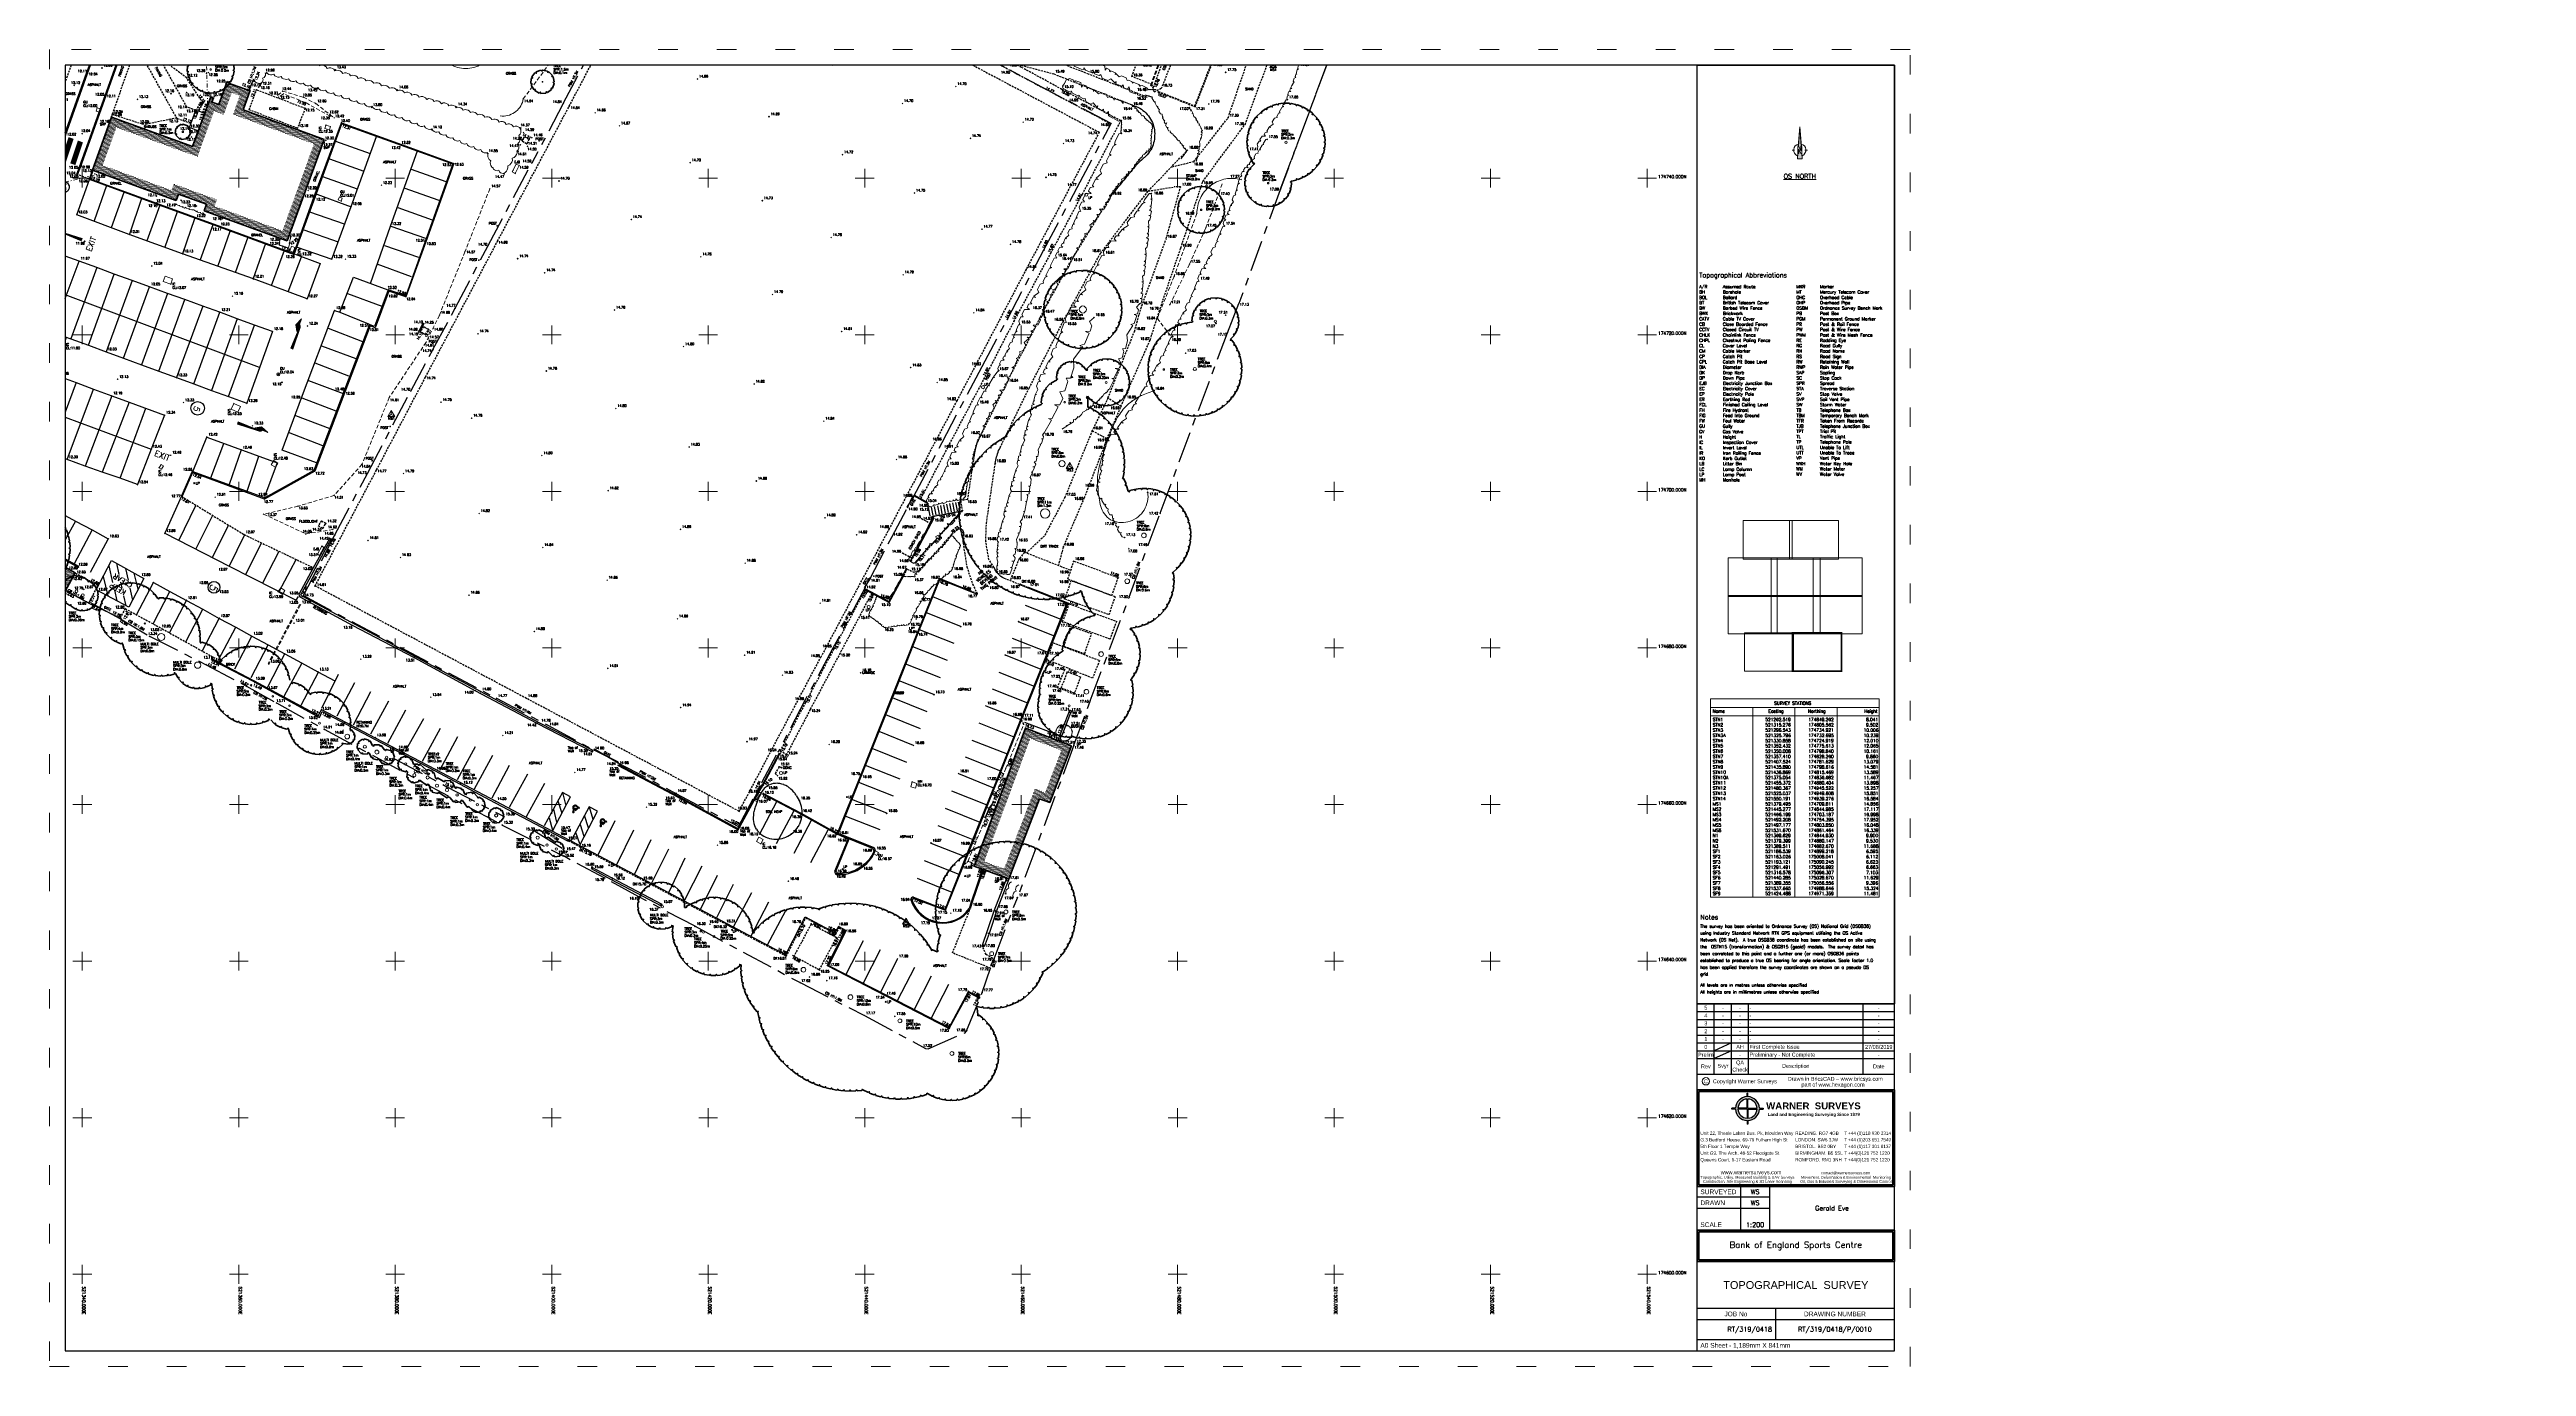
# Paper-space layout 'RT3190418P0010' of a CAD drawing. Extents: x -2 to 315, y -2 to 166.
# The model-space entities are those that its viewports show. They can reach past a viewport. Long polylines and large blocks are cut down to what shows.
import ezdxf
from ezdxf.enums import TextEntityAlignment as Align
from ezdxf.lldxf.tags import DXFTag

# ---------------------------------------------------------------- set-up
doc = ezdxf.new("R2010")
doc.units = 0
doc.header["$PDMODE"] = 3
doc.header["$PDSIZE"] = 0.05
for name, pattern in [('Centre', [7, 4, -1, 1, -1]), ('CUT', [10, 2.5, -5, 2.5]), ('DASHDOT', [1, 0.5, -0.25, 0, -0.25]), ('DASHED', [0.75, 0.5, -0.25]), ('HIDDEN', [0.375, 0.25, -0.125])]:
    doc.linetypes.add(name, pattern=pattern)
doc.layers.get('0').update_dxf_attribs({"linetype": 'CONTINUOUS', "lineweight": 18})
for name, color, linetype, lineweight in [('I031G_SURVEY-GRID', 7, 'CONTINUOUS', 18), ('I031T_SURVEY-GRID-TXT', 7, 'CONTINUOUS', 13), ('I042T_SURVEY-STA', 1, 'CONTINUOUS', 13), ('I901G_TITLE-BOLD', 1, 'CONTINUOUS', 35), ('I901G_TITLE-BORDER', 7, 'CONTINUOUS', 25), ('I901G_TITLE-CUT', 1, 'CUT', 18), ('I901G_TITLE-NORTH', 1, 'CONTINUOUS', 18), ('I901G_TITLE-SHEET', 7, 'CONTINUOUS', 18), ('I901T_TITLE-NORTH-TXT', 1, 'CONTINUOUS', 18), ('I901T_TITLE-NOTES', 7, 'CONTINUOUS', 18), ('I901T_TITLE-TXT', 7, 'CONTINUOUS', 25), ('I904G_HATCHING', 62, 'CONTINUOUS', 18), ('I910T_TXT-GEN-S', 7, 'CONTINUOUS', 13), ('I917G_BUILDING', 3, 'CONTINUOUS', 50), ('I923G_SURVEY-POINT', 7, 'CONTINUOUS', 18), ('I923T_SURVEY-LEVEL', 7, 'CONTINUOUS', 13), ('I941G_TREE', 72, 'CONTINUOUS', 18), ('I941G_TREE-VEG', 6, 'CONTINUOUS', 35), ('I941T_TREE-TXT', 82, 'CONTINUOUS', 13), ('I952G_KERB', 5, 'CONTINUOUS', 25), ('I952G_KERB-DROP', 5, 'HIDDEN', 25), ('I960G_COVER', 1, 'CONTINUOUS', 18), ('I960T_COVER-TXT', 1, 'CONTINUOUS', 13), ('I963G_SW', 200, 'DASHED', 18), ('I969G_OHC', 241, 'DASHDOT', 18), ('I976G_ST-FURN', 220, 'CONTINUOUS', 18), ('I976T_ST-FURN-TXT', 220, 'CONTINUOUS', 13), ('I991G_SLOPE', 21, 'DASHED', 18), ('I995G_VEGETATION', 102, 'CONTINUOUS', 18), ('Viewports', 7, 'CONTINUOUS', 18)]:
    doc.layers.add(name, color=color, linetype=linetype, lineweight=lineweight)
for name, color, linetype in [('I240G_STAIR', 10, 'CONTINUOUS'), ('I280G_BLDG-FRAME', 7, 'HIDDEN'), ('I940G_SURFACE', 200, 'HIDDEN'), ('I971G_FENCE', 5, 'Centre'), ('I972G_WALL', 10, 'CONTINUOUS'), ('I973G_GATE', 20, 'CONTINUOUS'), ('I997G_ROAD_MARKING', 7, 'CONTINUOUS')]:
    doc.layers.add(name, color=color, linetype=linetype)
doc.layers.get('Viewports').off()
doc.layers.get('Viewports').freeze()
doc.styles.add('ARIAL', font='arial.ttf')
doc.styles.add('COMPLEX', font='complex.shx')
doc.styles.add('ddd', font='arialbd.ttf')
doc.styles.add('MONOTXT', font='simplex.shx')
doc.styles.get("Standard").update_dxf_attribs({"font": 'simplex.shx'})
tags = doc.linetypes.add('TV_B2', pattern='A,0.4,-0.091104,["TV(B2)",Standard,S=0.15,R=0,X=0,Y=-0.075],-0.812988,0.4', length=1.704092).pattern_tags.tags
tags[6] = DXFTag(74, 10)

# ---------------------------------------------------------------- blocks, each defined once
blk = doc.blocks.new('TOPO')
at = {"layer": 'I901T_TITLE-NOTES', "style": 'MONOTXT'}
for s, p in [('A/R', (1.045, 0.7266)), ('Assumed Route', (1.0601, 0.7266)), ('MKR', (1.1071, 0.7266)), ('Marker', (1.1222, 0.7266)), ('BH', (1.045, 0.7232)), ('BOL', (1.045, 0.7197)), ('BT', (1.045, 0.7163)), ('BW', (1.045, 0.7129)), ('Borehole', (1.0601, 0.7232)), ('Bollard', (1.0601, 0.7197)), ('British Telecom Cover', (1.0601, 0.7163)), ('Barbed Wire Fence', (1.0601, 0.7129)), ('OHC', (1.1071, 0.7197)), ('OHP', (1.1071, 0.7163)), ('OSBM', (1.1071, 0.7129)), ('MT', (1.1071, 0.7232)), ('Mercury Telecom Cover', (1.1222, 0.7232)), ('Overhead Cable', (1.1222, 0.7197)), ('Overhead Pipe', (1.1222, 0.7163)), ('Ordnance Survey Bench Mark', (1.1222, 0.7129)), ('BWK', (1.045, 0.7095)), ('CATV', (1.045, 0.706)), ('CB', (1.045, 0.7026)), ('CCTV', (1.045, 0.6992)), ('CHLK', (1.045, 0.6957)), ('Cable TV Cover', (1.0601, 0.706)), ('Close Boarded Fence', (1.0601, 0.7026)), ('Closed Circuit TV', (1.0601, 0.6992)), ('Chainlink Fence', (1.0601, 0.6957)), ('Brickwork', (1.0601, 0.7095)), ('PB', (1.1071, 0.7095)), ('PGM', (1.1071, 0.706)), ('PR', (1.1071, 0.7026)), ('PW', (1.1071, 0.6992)), ('PWM', (1.1071, 0.6957)), ('Post Box', (1.1222, 0.7095)), ('Permanent Ground Marker', (1.1222, 0.706)), ('Post & Rail Fence', (1.1222, 0.7026)), ('Post & Wire Fence', (1.1222, 0.6992)), ('Post & Wire Mesh Fence', (1.1222, 0.6957)), ('CHPL', (1.045, 0.6923)), ('CL', (1.045, 0.6889)), ('CM', (1.045, 0.6855)), ('CP', (1.045, 0.682)), ('Chestnut Paling Fence', (1.0601, 0.6923)), ('Cover Level', (1.0601, 0.6889)), ('Cable Marker', (1.0601, 0.6855)), ('Catch Pit', (1.0601, 0.682)), ('Catch Pit Base Level', (1.0601, 0.6786)), ('RE', (1.1071, 0.6923)), ('RG', (1.1071, 0.6889)), ('RN', (1.1071, 0.6855)), ('RS', (1.1071, 0.682)), ('Rodding Eye', (1.1222, 0.6923)), ('Road Gully', (1.1222, 0.6889)), ('Road Name', (1.1222, 0.6855)), ('Road Sign', (1.1222, 0.682)), ('Retaining Wall', (1.1222, 0.6786)), ('CPL', (1.045, 0.6786)), ('DIA', (1.045, 0.6752)), ('DK', (1.045, 0.6717)), ('DP', (1.045, 0.6683)), ('EJB', (1.045, 0.6649)), ('Diameter', (1.0601, 0.6752)), ('Drop Kerb', (1.0601, 0.6717)), ('Down Pipe', (1.0601, 0.6683)), ('Electricity Junction Box', (1.0601, 0.6649)), ('SAP', (1.1071, 0.6717)), ('SC', (1.1071, 0.6683)), ('SPR', (1.1071, 0.6649)), ('RW', (1.1071, 0.6786)), ('RWP', (1.1071, 0.6752)), ('Rain Water Pipe', (1.1222, 0.6752)), ('Sapling', (1.1222, 0.6717)), ('Stop Cock', (1.1222, 0.6683)), ('Spread', (1.1222, 0.6649)), ('EC', (1.045, 0.6615)), ('EP', (1.045, 0.658)), ('ER', (1.045, 0.6546)), ('FCL', (1.045, 0.6512)), ('FH', (1.045, 0.6477)), ('Electricity Cover', (1.0601, 0.6615)), ('Electricity Pole', (1.0601, 0.658)), ('Earthing Rod', (1.0601, 0.6546)), ('Finished Ceiling Level', (1.0601, 0.6512)), ('Fire Hydrant', (1.0601, 0.6477)), ('TB', (1.1071, 0.6477)), ('STA', (1.1071, 0.6615)), ('SV', (1.1071, 0.658)), ('SVP', (1.1071, 0.6546)), ('SW', (1.1071, 0.6512)), ('Traverse Station', (1.1222, 0.6615)), ('Telephone Box', (1.1222, 0.6477)), ('Stop Valve', (1.1222, 0.658)), ('Soil Vent Pipe', (1.1222, 0.6546)), ('Storm Water', (1.1222, 0.6512)), ('FIG', (1.045, 0.6443)), ('FW', (1.045, 0.6409)), ('GU', (1.045, 0.6375)), ('GV', (1.045, 0.634)), ('Gully', (1.0601, 0.6375)), ('Gas Valve', (1.0601, 0.634)), ('Feed Into Ground', (1.0601, 0.6443)), ('Foul Water', (1.0601, 0.6409)), ('TBM', (1.1071, 0.6443)), ('TFR', (1.1071, 0.6409)), ('TJB', (1.1071, 0.6375)), ('TPT', (1.1071, 0.6342)), ('Temporary Bench Mark', (1.1222, 0.6443)), ('Taken From Records', (1.1222, 0.6409)), ('Telephone Junction Box', (1.1222, 0.6375)), ('Trial Pit', (1.1222, 0.6342)), ('H', (1.045, 0.6306)), ('IC', (1.045, 0.6272)), ('IL', (1.045, 0.6237)), ('IR', (1.045, 0.6203)), ('KO', (1.045, 0.6169)), ('Height', (1.0601, 0.6306)), ('Inspection Cover', (1.0601, 0.6272)), ('Invert Level', (1.0601, 0.6237)), ('Iron Railing Fence', (1.0601, 0.6203)), ('Kerb Outlet', (1.0601, 0.6169)), ('TL', (1.1071, 0.6308)), ('TP', (1.1071, 0.6274)), ('VP', (1.1071, 0.6171)), ('UTL', (1.1071, 0.6239)), ('UTT', (1.1071, 0.6205)), ('Traffic Light', (1.1222, 0.6308)), ('Telephone Pole', (1.1222, 0.6274)), ('Vent Pipe', (1.1222, 0.6171)), ('Unable To Lift', (1.1222, 0.6239)), ('Unable To Trace', (1.1222, 0.6205)), ('LB', (1.045, 0.6135)), ('LC', (1.045, 0.61)), ('LP', (1.045, 0.6066)), ('MH', (1.045, 0.6032)), ('Litter Bin', (1.0601, 0.6135)), ('Lamp Column', (1.0601, 0.61)), ('Lamp Post', (1.0601, 0.6066)), ('Manhole', (1.0601, 0.6032)), ('WKH', (1.1071, 0.6136)), ('WM', (1.1071, 0.6102)), ('WV', (1.1071, 0.6068)), ('Water Key Hole', (1.1222, 0.6136)), ('Water Meter', (1.1222, 0.6102)), ('Water Valve', (1.1222, 0.6068))]:
    blk.add_text(s, height=0.002, dxfattribs=at).set_placement(p)
at = {"layer": 'I901T_TITLE-TXT', "style": 'COMPLEX'}
blk.add_text('Topographical Abbreviations', height=0.003, dxfattribs=at).set_placement((1.045, 0.7335))
blk = doc.blocks.new('logo1')
at = {"layer": 'I901T_TITLE-TXT', "color": 1}
for p, q in [((0.9187, 0.1747), (0.9187, 0.177)), ((0.9187, 0.177), (0.9192, 0.177)), ((0.9192, 0.1747), (0.9192, 0.177)), ((0.9113, 0.1674), (0.909, 0.1674)), ((0.909, 0.1668), (0.909, 0.1674)), ((0.9113, 0.1668), (0.909, 0.1668)), ((0.9187, 0.1674), (0.9128, 0.1674)), ((0.9187, 0.1668), (0.9128, 0.1668)), ((0.9187, 0.1674), (0.9187, 0.1732)), ((0.9187, 0.1668), (0.9187, 0.161)), ((0.9187, 0.1595), (0.9187, 0.1572)), ((0.9192, 0.1674), (0.9192, 0.1732)), ((0.9192, 0.1674), (0.9251, 0.1674)), ((0.9192, 0.1668), (0.9192, 0.161)), ((0.9192, 0.1668), (0.9251, 0.1668)), ((0.9192, 0.1595), (0.9192, 0.1572)), ((0.9266, 0.1674), (0.9289, 0.1674)), ((0.9266, 0.1668), (0.9289, 0.1668)), ((0.9289, 0.1674), (0.9289, 0.1668)), ((0.9192, 0.1572), (0.9187, 0.1572))]:
    blk.add_line(p, q, dxfattribs=at)
for radius, start, end in [(0.00764, 92.1041, 177.8959), (0.00764, 2.1041, 87.8959), (0.00764, 182.1041, 267.8959), (0.00613, 92.6242, 177.3758), (0.00613, 182.6242, 267.3758), (0.00613, 2.6242, 87.3758), (0.00613, 272.6242, 357.3758), (0.00764, 272.1041, 357.8959)]:
    blk.add_arc((0.9189, 0.1671), radius, start, end, dxfattribs=at)
blk = doc.blocks.new('NORTH')
at = {"layer": 'I901G_TITLE-NORTH'}
h = blk.add_hatch(color=256, dxfattribs=at)
h.paths.add_polyline_path([(-0.0009, 0.0022), (-0.0006, 0.0022), (0.0006, -0.0003), (0.0006, 0.0022), (0.0007, 0.0022), (0.0009, 0.0025), (0, 0.0143)])
h.paths.add_polyline_path([(-0.0015, -0.0056), (0.0015, -0.0056), (0.0012, -0.0022), (0.0006, -0.0022), (-0.0006, 0.0003), (-0.0006, -0.0022), (-0.0012, -0.0022)])
for p, q in [((-0.0049, 0), (-0.0033, 0)), ((-0.001, 0.0022), (0, 0.0149)), ((-0.0009, 0.0022), (0, 0.0143)), ((0, 0.0149), (0.001, 0.0022)), ((0, 0.0143), (0.0009, 0.0022)), ((0.0033, 0), (0.0049, 0)), ((-0.0015, -0.0057), (-0.0013, -0.0022)), ((-0.0015, -0.0056), (-0.0012, -0.0022)), ((-0.0015, -0.0056), (0.0015, -0.0056)), ((-0.0015, -0.0057), (0.0016, -0.0057)), ((0.0012, -0.0022), (0.0015, -0.0056)), ((0.0013, -0.0022), (0.0016, -0.0057))]:
    blk.add_line(p, q, dxfattribs=at)
for start, end in [(102.2743, 249.1198), (290.8802, 77.7257)]:
    blk.add_arc((0, 0), 0.00392, start, end, dxfattribs=at)
at = {"layer": 'I901T_TITLE-NORTH-TXT'}
for p, q in [((-0.0013, 0.0022), (-0.0006, 0.0022)), ((-0.0013, 0.0022), (-0.0013, -0.0022)), ((-0.0009, 0.0022), (-0.0006, 0.0022)), ((-0.0006, 0.0022), (0.0006, -0.0005)), ((-0.0006, 0.0022), (0.0006, -0.0003)), ((-0.0006, 0.0005), (-0.0006, -0.0022)), ((-0.0006, 0.0005), (0.0006, -0.0022)), ((-0.0006, 0.0003), (-0.0006, -0.0022)), ((-0.0006, 0.0003), (0.0006, -0.0022)), ((0.0006, 0.0022), (0.0006, -0.0005)), ((0.0006, 0.0022), (0.0013, 0.0022)), ((0.0006, 0.0022), (0.0006, -0.0003)), ((0.0006, 0.0022), (0.0009, 0.0022)), ((0.0007, 0.0022), (0.0009, 0.0025)), ((0.0007, 0.0022), (0.0009, 0.0024)), ((0.0008, 0.0022), (0.0009, 0.0023)), ((0.0013, 0.0022), (0.0013, -0.0022)), ((-0.0013, -0.0022), (-0.0006, -0.0022)), ((-0.0012, -0.0022), (-0.0006, -0.0022)), ((0.0006, -0.0022), (0.0013, -0.0022)), ((0.0006, -0.0022), (0.0012, -0.0022))]:
    blk.add_line(p, q, dxfattribs=at)
blk = doc.blocks.new('PT_STATION')
at = {"color": 0, "linetype": 'Continuous', "flags": 128}
for points in [[(0, 0.5), (-0.433, -0.25)], [(-0.433, -0.25), (0, 0), (0, 0.5)], [(0.433, -0.25), (0, 0.5)], [(0, 0), (0.433, -0.25)], [(-0.433, -0.25), (0.433, -0.25)]]:
    blk.add_lwpolyline(points, dxfattribs=at)
blk = doc.blocks.new('HER Vegitation')
at = {"color": 0, "linetype": 'ByBlock'}
blk.add_polyline3d([(0, 0, 0), (0.005, 0.0072, 0), (0.0165, 0.0097, 0), (0.0206, 0.0053, 0), (0.0225, 0.0112, 0), (0.0359, 0.0137, 0), (0.0437, 0.0047, 0), (0.044, 0.0119, 0), (0.0525, 0.014, 0), (0.0581, 0.0087, 0), (0.0587, 0.0131, 0), (0.0737, 0.0159, 0), (0.0762, 0.0112, 0), (0.0759, 0.0159, 0), (0.0906, 0.0128, 0), (0.094, 0.0197, 0), (0.1084, 0.0228, 0), (0.1159, 0.0175, 0), (0.1181, 0.0209, 0), (0.1293, 0.0237, 0), (0.134, 0.0206, 0), (0.1337, 0.0247, 0), (0.1518, 0.0287, 0), (0.1584, 0.0259, 0), (0.1559, 0.029, 0), (0.1618, 0.0315, 0), (0.1797, 0.035, 0), (0.1837, 0.0319, 0)], dxfattribs=at)
blk = doc.blocks.new('HEL Vegitation')
at = {"color": 0, "linetype": 'ByBlock'}
blk.add_polyline3d([(0, 0, 0), (0.092, -0.011, 0), (0.093, 0.01, 0), (0.1, -0.008, 0), (0.182, -0.015, 0), (0.184, 0.011, 0), (0.197, -0.02, 0), (0.239, -0.021, 0), (0.268, 0.013, 0), (0.287, -0.013, 0), (0.346, -0.006, 0), (0.36, 0.011, 0), (0.371, -0.014, 0), (0.436, -0.006, 0), (0.483, 0.015, 0), (0.575, -0.005, 0), (0.575, 0.015, 0), (0.593, -0.009, 0), (0.665, -0.008, 0), (0.666, 0.017, 0), (0.679, -0.008, 0), (0.714, -0.005, 0), (0.731, 0.02, 0), (0.765, 0.004, 0)], dxfattribs=at)
blk = doc.blocks.new('BUSH-C')
at = {"color": 0, "linetype": 'ByBlock'}
blk.add_polyline3d([(-0.22, 0.4, 0), (-0.26, 0.46, 0), (-0.18, 0.51, 0), (-0.07, 0.46, 0), (-0.02, 0.51, 0), (0.19, 0.48, 0), (0.18, 0.41, 0), (0.22, 0.47, 0), (0.39, 0.34, 0), (0.37, 0.3, 0), (0.42, 0.31, 0), (0.53, 0.12, 0), (0.49, 0.09, 0), (0.54, 0.05, 0), (0.49, -0.17, 0), (0.46, -0.17, 0), (0.48, -0.21, 0), (0.41, -0.37, 0), (0.36, -0.36, 0), (0.37, -0.39, 0), (0.2, -0.53, 0), (0.15, -0.49, 0), (0.14, -0.54, 0), (-0.17, -0.53, 0), (-0.16, -0.45, 0), (-0.18, -0.49, 0), (-0.37, -0.39, 0), (-0.36, -0.36, 0), (-0.4, -0.38, 0), (-0.5, -0.19, 0), (-0.46, -0.16, 0), (-0.51, -0.15, 0), (-0.52, 0.1, 0), (-0.47, 0.11, 0), (-0.5, 0.14, 0), (-0.44, 0.3, 0), (-0.38, 0.3, 0), (-0.41, 0.32, 0), (-0.29, 0.44, 0), (-0.23, 0.4, 0)], close=True, dxfattribs=at)

msp = doc.modelspace()

# ---------------------------------------------------------------- hatches: boundary and pattern name
for points in [[(521337.33, 174733.07), (521339.86, 174732), (521339.97, 174732.28), (521337.65, 174733.05), (521337.54, 174733.11), (521337.47, 174733.15), (521337.38, 174733.22), (521337.34, 174733.25), (521337.32, 174733.29), (521337.31, 174733.32), (521337.88, 174733.11), (521337.32, 174733.74), (521336.24, 174733.72), (521336.98, 174733.45), (521336.97, 174733.37), (521336.99, 174733.3), (521337.04, 174733.25), (521337.09, 174733.21), (521337.18, 174733.15)], [(521367.79, 174720.79), (521366.92, 174718.18), (521366.64, 174718.28), (521367.6, 174720.53), (521367.63, 174720.66), (521367.64, 174720.74), (521367.65, 174720.85), (521367.65, 174720.9), (521367.63, 174720.95), (521367.62, 174720.97), (521367.4, 174720.4), (521367.29, 174721.25), (521368.02, 174722.04), (521367.74, 174721.3), (521367.81, 174721.26), (521367.84, 174721.2), (521367.85, 174721.12), (521367.85, 174721.06), (521367.84, 174720.95)], [(521362.46, 174707.74), (521359.84, 174708.59), (521359.94, 174708.87), (521362.2, 174707.94), (521362.32, 174707.91), (521362.4, 174707.9), (521362.51, 174707.89), (521362.56, 174707.89), (521362.61, 174707.9), (521362.63, 174707.92), (521362.06, 174708.13), (521362.91, 174708.25), (521363.71, 174707.52), (521362.97, 174707.8), (521362.93, 174707.73), (521362.86, 174707.7), (521362.79, 174707.69), (521362.73, 174707.69), (521362.62, 174707.7)]]:
    msp.add_hatch(color=256).paths.add_polyline_path(points)
at = {"layer": 'I904G_HATCHING'}
h = msp.add_hatch(dxfattribs=at)
h.set_pattern_fill('ANSI31', color=256, scale=0.05, angle=325, style=0)
h.paths.add_polyline_path([(521319.99, 174796.98), (521317.25, 174789.57), (521320.27, 174788.47), (521317.73, 174781.57), (521318.6, 174781.24), (521314.76, 174770.93), (521313.47, 174771.42), (521312.26, 174768.18), (521313.57, 174767.71), (521309.76, 174757.38), (521308.91, 174757.71), (521306.36, 174750.85), (521303.34, 174751.95), (521300.6, 174744.53), (521323.15, 174736.17), (521325.91, 174743.6), (521323.62, 174744.45), (521324.93, 174748.05), (521325.71, 174747.76), (521326.47, 174749.85), (521327.66, 174749.41), (521331.04, 174758.58), (521332.59, 174758), (521333, 174759), (521332.93, 174759.02), (521335.24, 174765.26), (521335.33, 174765.22), (521336.92, 174769.56), (521337.92, 174769.84), (521338.78, 174772.18), (521338.2, 174773.06), (521339.83, 174777.47), (521336.23, 174778.81), (521337.47, 174782.22), (521339.84, 174781.33), (521342.56, 174788.65)])
edge = h.paths.add_edge_path()
edge.add_line((521318.99, 174787.88), (521316.45, 174780.98))
edge.add_line((521315.96, 174788.97), (521318.99, 174787.88))
edge.add_line((521319.4, 174798.27), (521315.96, 174788.97))
edge.add_line((521328.27, 174794.99), (521319.4, 174798.27))
edge.add_line((521343.83, 174789.25), (521328.27, 174794.99))
edge.add_line((521340.39, 174779.94), (521343.84, 174789.22))
edge.add_line((521338.06, 174780.93), (521338.68, 174780.7))
edge.add_line((521337.51, 174779.4), (521338.06, 174780.93))
edge.add_line((521338.64, 174780.61), (521338.68, 174780.7))
edge.add_line((521338.64, 174780.61), (521340.39, 174779.94))
edge.add_line((521340.69, 174778.22), (521337.51, 174779.4))
edge.add_line((521341.04, 174778.22), (521340.73, 174778.33))
edge.add_line((521340.73, 174778.33), (521340.69, 174778.22))
edge.add_line((521341.12, 174778.07), (521341.02, 174778.11))
edge.add_line((521339.31, 174773.19), (521341.12, 174778.07))
edge.add_line((521341.02, 174778.11), (521341.04, 174778.22))
edge.add_line((521339.89, 174772.31), (521339.31, 174773.19))
edge.add_line((521338.68, 174769.02), (521339.89, 174772.31))
edge.add_line((521337.68, 174768.74), (521338.68, 174769.02))
edge.add_line((521335.92, 174763.94), (521337.68, 174768.74))
edge.add_line((521334.22, 174759.61), (521335.83, 174763.97))
edge.add_line((521335.83, 174763.97), (521335.92, 174763.94))
edge.add_line((521334.31, 174759.58), (521334.22, 174759.61))
edge.add_line((521333.15, 174756.73), (521334.31, 174759.58))
edge.add_line((521331.63, 174757.29), (521333.15, 174756.73))
edge.add_line((521328.25, 174748.13), (521331.63, 174757.29))
edge.add_line((521328.25, 174748.13), (521327.07, 174748.56))
edge.add_line((521327.07, 174748.56), (521326.31, 174746.48))
edge.add_line((521326.31, 174746.48), (521325.53, 174746.76))
edge.add_line((521325.53, 174746.76), (521324.9, 174745.04))
edge.add_line((521324.9, 174745.04), (521327.19, 174744.19))
edge.add_line((521323.74, 174734.89), (521327.19, 174744.18))
edge.add_line((521299.32, 174743.94), (521323.73, 174734.89))
edge.add_line((521302.75, 174753.24), (521299.32, 174743.94))
edge.add_line((521305.77, 174752.13), (521302.75, 174753.24))
edge.add_line((521308.32, 174759), (521305.77, 174752.13))
edge.add_line((521309.17, 174758.67), (521308.32, 174759))
edge.add_line((521312.28, 174767.11), (521309.17, 174758.67))
edge.add_line((521312.28, 174767.11), (521310.56, 174767.74))
edge.add_line((521311.11, 174769.22), (521310.56, 174767.74))
edge.add_line((521311.16, 174769.57), (521311.11, 174769.22))
edge.add_line((521311.72, 174771.08), (521312.2, 174770.9))
edge.add_line((521312.2, 174770.9), (521311.64, 174769.4))
edge.add_line((521311.64, 174769.4), (521311.16, 174769.57))
edge.add_line((521311.89, 174771.32), (521311.72, 174771.08))
edge.add_line((521312.46, 174772.86), (521311.89, 174771.32))
edge.add_line((521314.17, 174772.22), (521312.46, 174772.86))
edge.add_line((521317.31, 174780.65), (521314.17, 174772.22))
edge.add_line((521316.45, 174780.98), (521317.31, 174780.65))
h = msp.add_hatch(dxfattribs=at)
h.set_pattern_fill('ANSI31', color=256, scale=0.05, angle=325, style=0)
h.paths.add_polyline_path([(521370.92, 174744.96), (521360.56, 174748.75), (521361.46, 174751.25), (521361.22, 174751.34), (521361.18, 174751.23), (521358.7, 174752.16), (521358.74, 174752.27), (521358.5, 174752.35), (521357.46, 174749.41), (521356.57, 174749.73), (521356.77, 174750.28), (521356.41, 174750.41), (521354.1, 174744.04), (521343.72, 174747.78), (521341.3, 174741.04), (521352, 174737.17), (521352.31, 174737.97), (521355.88, 174736.67), (521355.58, 174735.85), (521366.2, 174732)])
h.paths.add_polyline_path([(521359.29, 174748.15), (521369.63, 174744.37), (521365.61, 174733.28), (521356.86, 174736.44), (521357.16, 174737.27), (521351.73, 174739.24), (521351.42, 174738.44), (521342.58, 174741.64), (521344.33, 174746.5), (521354.7, 174742.76), (521356.81, 174748.58), (521358.07, 174748.13), (521359.07, 174750.95), (521360.14, 174750.55)], flags=16)
h = msp.add_hatch(dxfattribs=at)
h.set_pattern_fill('ANSI31', color=256, scale=0.05, angle=325, style=0)
h.paths.add_polyline_path([(521339.1, 174689.61), (521333.2, 174692.78), (521331.87, 174690.4), (521337.8, 174687.22)])
h.paths.add_polyline_path([(521333.59, 174691.44), (521337.74, 174689.21), (521337.39, 174688.57), (521333.24, 174690.8)], flags=16)
h = msp.add_hatch(dxfattribs=at)
h.set_pattern_fill('ANSI31', color=256, scale=0.05, angle=325, style=0)
h.paths.add_polyline_path([(521466.45, 174667.5), (521460.56, 174669.74), (521453.97, 174652.14), (521458.41, 174650.49), (521462.35, 174660.74), (521463.66, 174660.24)])
h.paths.add_polyline_path([(521461.15, 174668.44), (521465.16, 174666.92), (521463.08, 174661.53), (521461.78, 174662.03), (521457.83, 174651.77), (521455.26, 174652.73)], flags=16)
h = msp.add_hatch(dxfattribs=at)
h.set_pattern_fill('ANSI31', color=256, scale=0.05, angle=325, style=0)
h.paths.add_polyline_path([(521466.45, 174667.5), (521460.56, 174669.74), (521453.97, 174652.14), (521458.41, 174650.49), (521462.35, 174660.74), (521463.66, 174660.24)])
h.paths.add_polyline_path([(521461.15, 174668.44), (521465.16, 174666.92), (521463.08, 174661.53), (521461.78, 174662.03), (521457.83, 174651.77), (521455.26, 174652.73)], flags=16)
at = {"layer": 'I997G_ROAD_MARKING'}
h = msp.add_hatch(color=256, dxfattribs=at)
h.paths.add_polyline_path([(521337.27, 174742.34), (521337.92, 174742.11), (521338.89, 174745.02), (521338.24, 174745.25)])
h.paths.add_polyline_path([(521338.46, 174741.9), (521339.11, 174741.67), (521340.08, 174744.58), (521339.43, 174744.81)])
h = msp.add_hatch(color=256, dxfattribs=at)
h.paths.add_polyline_path([(521403.56, 174659.57), (521403.42, 174659.7), (521403.19, 174659.44), (521402.87, 174659.55), (521402.68, 174659.1, 0.693543), (521402.81, 174658.97, 0.696716), (521402.79, 174659.15), (521402.86, 174659.31), (521403.09, 174659.23), (521403.12, 174659.31), (521402.89, 174659.39), (521402.92, 174659.45), (521403.22, 174659.35), (521403.43, 174659.59), (521403.51, 174659.52)])
h.paths.add_polyline_path([(521403.23, 174659.54), (521403.31, 174659.64, 1.367716), (521402.76, 174659.38), (521402.79, 174659.47, -1.518743), (521403.23, 174659.54)])
h = msp.add_hatch(color=256, dxfattribs=at)
h.paths.add_polyline_path([(521407.06, 174657.8), (521406.92, 174657.93), (521406.69, 174657.68), (521406.37, 174657.79), (521406.17, 174657.33, 0.693543), (521406.31, 174657.2, 0.696716), (521406.29, 174657.39), (521406.36, 174657.54), (521406.59, 174657.46), (521406.62, 174657.54), (521406.39, 174657.62), (521406.42, 174657.68), (521406.72, 174657.58), (521406.93, 174657.82), (521407.01, 174657.75)])
h.paths.add_polyline_path([(521406.73, 174657.77), (521406.81, 174657.87, 1.367716), (521406.25, 174657.62), (521406.29, 174657.7, -1.518743), (521406.73, 174657.77)])

# ---------------------------------------------------------------- linework, layer by layer
for points in [[(521337.33, 174733.07), (521339.86, 174732), (521339.97, 174732.28), (521337.65, 174733.05), (521337.54, 174733.11), (521337.47, 174733.15), (521337.38, 174733.22), (521337.34, 174733.25), (521337.32, 174733.29), (521337.31, 174733.32), (521337.88, 174733.11), (521337.32, 174733.74), (521336.24, 174733.72), (521336.98, 174733.45), (521336.97, 174733.37), (521336.99, 174733.3), (521337.04, 174733.25), (521337.09, 174733.21), (521337.18, 174733.15)], [(521367.79, 174720.79), (521366.92, 174718.18), (521366.64, 174718.28), (521367.6, 174720.53), (521367.63, 174720.66), (521367.64, 174720.74), (521367.65, 174720.85), (521367.65, 174720.9), (521367.63, 174720.95), (521367.62, 174720.97), (521367.4, 174720.4), (521367.29, 174721.25), (521368.02, 174722.04), (521367.74, 174721.3), (521367.81, 174721.26), (521367.84, 174721.2), (521367.85, 174721.12), (521367.85, 174721.06), (521367.84, 174720.95)], [(521362.46, 174707.74), (521359.84, 174708.59), (521359.94, 174708.87), (521362.2, 174707.94), (521362.32, 174707.91), (521362.4, 174707.9), (521362.51, 174707.89), (521362.56, 174707.89), (521362.61, 174707.9), (521362.63, 174707.92), (521362.06, 174708.13), (521362.91, 174708.25), (521363.71, 174707.52), (521362.97, 174707.8), (521362.93, 174707.73), (521362.86, 174707.7), (521362.79, 174707.69), (521362.73, 174707.69), (521362.62, 174707.7)]]:
    msp.add_lwpolyline(points, close=True)
at = {"layer": 'I031G_SURVEY-GRID'}
for p, q in [((521338.8, 174740), (521341.2, 174740)), ((521340, 174741.2), (521340, 174738.8)), ((521358.8, 174740), (521361.2, 174740)), ((521360, 174741.2), (521360, 174738.8)), ((521378.8, 174740), (521381.2, 174740)), ((521380, 174741.2), (521380, 174738.8)), ((521398.8, 174740), (521401.2, 174740)), ((521400, 174741.2), (521400, 174738.8)), ((521418.8, 174740), (521421.2, 174740)), ((521420, 174741.2), (521420, 174738.8)), ((521438.8, 174740), (521441.2, 174740)), ((521440, 174741.2), (521440, 174738.8)), ((521458.8, 174740), (521461.2, 174740)), ((521460, 174741.2), (521460, 174738.8)), ((521478.8, 174740), (521481.2, 174740)), ((521480, 174741.2), (521480, 174738.8)), ((521498.8, 174740), (521501.2, 174740)), ((521500, 174741.2), (521500, 174738.8)), ((521518.8, 174740), (521521.2, 174740)), ((521520, 174741.2), (521520, 174738.8)), ((521538.8, 174740), (521541.2, 174740)), ((521540, 174741.2), (521540, 174738.8)), ((521340, 174721.2), (521340, 174718.8)), ((521360, 174721.2), (521360, 174718.8)), ((521380, 174721.2), (521380, 174718.8)), ((521400, 174721.2), (521400, 174718.8)), ((521420, 174721.2), (521420, 174718.8)), ((521440, 174721.2), (521440, 174718.8)), ((521460, 174721.2), (521460, 174718.8)), ((521480, 174721.2), (521480, 174718.8)), ((521500, 174721.2), (521500, 174718.8)), ((521520, 174721.2), (521520, 174718.8)), ((521540, 174721.2), (521540, 174718.8)), ((521338.8, 174720), (521341.2, 174720)), ((521358.8, 174720), (521361.2, 174720)), ((521378.8, 174720), (521381.2, 174720)), ((521398.8, 174720), (521401.2, 174720)), ((521418.8, 174720), (521421.2, 174720)), ((521438.8, 174720), (521441.2, 174720)), ((521458.8, 174720), (521461.2, 174720)), ((521478.8, 174720), (521481.2, 174720)), ((521498.8, 174720), (521501.2, 174720)), ((521518.8, 174720), (521521.2, 174720)), ((521538.8, 174720), (521541.2, 174720)), ((521338.8, 174700), (521341.2, 174700)), ((521340, 174701.2), (521340, 174698.8)), ((521358.8, 174700), (521361.2, 174700)), ((521360, 174701.2), (521360, 174698.8)), ((521378.8, 174700), (521381.2, 174700)), ((521380, 174701.2), (521380, 174698.8)), ((521398.8, 174700), (521401.2, 174700)), ((521400, 174701.2), (521400, 174698.8)), ((521418.8, 174700), (521421.2, 174700)), ((521420, 174701.2), (521420, 174698.8)), ((521438.8, 174700), (521441.2, 174700)), ((521440, 174701.2), (521440, 174698.8)), ((521458.8, 174700), (521461.2, 174700)), ((521460, 174701.2), (521460, 174698.8)), ((521478.8, 174700), (521481.2, 174700)), ((521480, 174701.2), (521480, 174698.8)), ((521498.8, 174700), (521501.2, 174700)), ((521500, 174701.2), (521500, 174698.8)), ((521518.8, 174700), (521521.2, 174700)), ((521520, 174701.2), (521520, 174698.8)), ((521538.8, 174700), (521541.2, 174700)), ((521540, 174701.2), (521540, 174698.8)), ((521338.8, 174680), (521341.2, 174680)), ((521340, 174681.2), (521340, 174678.8)), ((521358.8, 174680), (521361.2, 174680)), ((521360, 174681.2), (521360, 174678.8)), ((521378.8, 174680), (521381.2, 174680)), ((521380, 174681.2), (521380, 174678.8)), ((521398.8, 174680), (521401.2, 174680)), ((521400, 174681.2), (521400, 174678.8)), ((521418.8, 174680), (521421.2, 174680)), ((521420, 174681.2), (521420, 174678.8)), ((521438.8, 174680), (521441.2, 174680)), ((521440, 174681.2), (521440, 174678.8)), ((521458.8, 174680), (521461.2, 174680)), ((521460, 174681.2), (521460, 174678.8)), ((521478.8, 174680), (521481.2, 174680)), ((521480, 174681.2), (521480, 174678.8)), ((521498.8, 174680), (521501.2, 174680)), ((521500, 174681.2), (521500, 174678.8)), ((521518.8, 174680), (521521.2, 174680)), ((521520, 174681.2), (521520, 174678.8)), ((521538.8, 174680), (521541.2, 174680)), ((521540, 174681.2), (521540, 174678.8)), ((521340, 174661.2), (521340, 174658.8)), ((521360, 174661.2), (521360, 174658.8)), ((521380, 174661.2), (521380, 174658.8)), ((521400, 174661.2), (521400, 174658.8)), ((521420, 174661.2), (521420, 174658.8)), ((521440, 174661.2), (521440, 174658.8)), ((521460, 174661.2), (521460, 174658.8)), ((521480, 174661.2), (521480, 174658.8)), ((521500, 174661.2), (521500, 174658.8)), ((521520, 174661.2), (521520, 174658.8)), ((521540, 174661.2), (521540, 174658.8)), ((521338.8, 174660), (521341.2, 174660)), ((521358.8, 174660), (521361.2, 174660)), ((521378.8, 174660), (521381.2, 174660)), ((521398.8, 174660), (521401.2, 174660)), ((521418.8, 174660), (521421.2, 174660)), ((521438.8, 174660), (521441.2, 174660)), ((521458.8, 174660), (521461.2, 174660)), ((521478.8, 174660), (521481.2, 174660)), ((521498.8, 174660), (521501.2, 174660)), ((521518.8, 174660), (521521.2, 174660)), ((521538.8, 174660), (521541.2, 174660)), ((521340, 174641.2), (521340, 174638.8)), ((521360, 174641.2), (521360, 174638.8)), ((521380, 174641.2), (521380, 174638.8)), ((521400, 174641.2), (521400, 174638.8)), ((521420, 174641.2), (521420, 174638.8)), ((521440, 174641.2), (521440, 174638.8)), ((521460, 174641.2), (521460, 174638.8)), ((521480, 174641.2), (521480, 174638.8)), ((521500, 174641.2), (521500, 174638.8)), ((521520, 174641.2), (521520, 174638.8)), ((521540, 174641.2), (521540, 174638.8)), ((521338.8, 174640), (521341.2, 174640)), ((521358.8, 174640), (521361.2, 174640)), ((521378.8, 174640), (521381.2, 174640)), ((521398.8, 174640), (521401.2, 174640)), ((521418.8, 174640), (521421.2, 174640)), ((521438.8, 174640), (521441.2, 174640)), ((521458.8, 174640), (521461.2, 174640)), ((521478.8, 174640), (521481.2, 174640)), ((521498.8, 174640), (521501.2, 174640)), ((521518.8, 174640), (521521.2, 174640)), ((521538.8, 174640), (521541.2, 174640)), ((521338.8, 174620), (521341.2, 174620)), ((521340, 174621.2), (521340, 174618.8)), ((521358.8, 174620), (521361.2, 174620)), ((521360, 174621.2), (521360, 174618.8)), ((521378.8, 174620), (521381.2, 174620)), ((521380, 174621.2), (521380, 174618.8)), ((521398.8, 174620), (521401.2, 174620)), ((521400, 174621.2), (521400, 174618.8)), ((521418.8, 174620), (521421.2, 174620)), ((521420, 174621.2), (521420, 174618.8)), ((521438.8, 174620), (521441.2, 174620)), ((521440, 174621.2), (521440, 174618.8)), ((521458.8, 174620), (521461.2, 174620)), ((521460, 174621.2), (521460, 174618.8)), ((521478.8, 174620), (521481.2, 174620)), ((521480, 174621.2), (521480, 174618.8)), ((521498.8, 174620), (521501.2, 174620)), ((521500, 174621.2), (521500, 174618.8)), ((521518.8, 174620), (521521.2, 174620)), ((521520, 174621.2), (521520, 174618.8)), ((521538.8, 174620), (521541.2, 174620)), ((521540, 174621.2), (521540, 174618.8)), ((521338.8, 174600), (521341.2, 174600)), ((521340, 174601.2), (521340, 174598.8)), ((521358.8, 174600), (521361.2, 174600)), ((521360, 174601.2), (521360, 174598.8)), ((521378.8, 174600), (521381.2, 174600)), ((521380, 174601.2), (521380, 174598.8)), ((521398.8, 174600), (521401.2, 174600)), ((521400, 174601.2), (521400, 174598.8)), ((521418.8, 174600), (521421.2, 174600)), ((521420, 174601.2), (521420, 174598.8)), ((521438.8, 174600), (521441.2, 174600)), ((521440, 174601.2), (521440, 174598.8)), ((521458.8, 174600), (521461.2, 174600)), ((521460, 174601.2), (521460, 174598.8)), ((521478.8, 174600), (521481.2, 174600)), ((521480, 174601.2), (521480, 174598.8)), ((521498.8, 174600), (521501.2, 174600)), ((521500, 174601.2), (521500, 174598.8)), ((521518.8, 174600), (521521.2, 174600)), ((521520, 174601.2), (521520, 174598.8)), ((521538.8, 174600), (521541.2, 174600)), ((521540, 174601.2), (521540, 174598.8))]:
    msp.add_line(p, q, dxfattribs=at)
at = {"layer": 'I240G_STAIR'}
for p, q in [((521449.29, 174698.17, 15.6), (521449.5, 174697.09, 15.61)), ((521449.67, 174698.2, 15.76), (521449.86, 174697.14, 15.76)), ((521450.08, 174698.27, 15.92), (521450.29, 174697.21, 15.92)), ((521450.45, 174698.36, 16.08), (521450.65, 174697.32, 16.08)), ((521450.82, 174698.44, 16.26), (521451.06, 174697.37, 16.25)), ((521451.23, 174698.53, 16.43), (521451.43, 174697.44, 16.43)), ((521451.6, 174698.56, 16.61), (521451.83, 174697.52, 16.6)), ((521451.96, 174698.64, 16.76), (521452.16, 174697.59, 16.78)), ((521448.12, 174697.94, 15.12), (521448.34, 174696.88, 15.13)), ((521448.5, 174697.99, 15.27), (521448.7, 174696.91, 15.28)), ((521448.89, 174698.06, 15.44), (521449.09, 174697.01, 15.45))]:
    msp.add_line(p, q, dxfattribs=at)
for points in [[(521354.78, 174746.07, 12.31), (521353.69, 174746.46, 12.3), (521354.51, 174748.71, 12.3), (521355.6, 174748.33, 12.31)], [(521455.16, 174658.46, 16.99), (521455.45, 174658.34, 17), (521455.9, 174659.5, 17.02), (521455.62, 174659.62, 17)]]:
    msp.add_polyline3d(points, dxfattribs=at)
msp.add_polyline3d([(521456.08, 174659.53, 16.77), (521456.63, 174659.38, 16.77), (521456.77, 174659.78, 16.71), (521456.22, 174659.95, 16.72)], close=True, dxfattribs=at)
at = {"layer": 'I280G_BLDG-FRAME'}
for p, q in [((521465.95, 174688.82, 16.98), (521466.76, 174691.1, 16.96)), ((521465.95, 174688.82, 16.98), (521471.56, 174686.71, 17.05)), ((521466.76, 174691.1, 16.98), (521472.37, 174689, 17.09)), ((521472.37, 174689, 17.09), (521471.56, 174686.71, 17.05)), ((521465.3, 174683.35, 17.12), (521466.14, 174685.62, 17.13)), ((521465.57, 174686.27, 17.02), (521466.38, 174688.55, 16.98)), ((521465.57, 174686.27, 17.02), (521471.23, 174684.27, 17.13)), ((521466.14, 174685.62, 17.13), (521472.21, 174683.39, 17.13)), ((521472.04, 174686.55, 17.13), (521466.38, 174688.55, 16.98)), ((521471.23, 174684.27, 17.13), (521472.04, 174686.55, 17.13)), ((521471.37, 174681.12, 17.13), (521465.3, 174683.35, 17.12)), ((521465.44, 174680.22, 17.13), (521466.32, 174682.76, 17.13)), ((521466.32, 174682.76, 17.13), (521469, 174681.83, 17.13)), ((521471.37, 174681.12, 17.13), (521472.21, 174683.39, 17.13)), ((521463.23, 174678.5, 17.1), (521464.09, 174680.67, 17.1)), ((521464.09, 174680.67, 17.1), (521470.01, 174678.4, 17.1)), ((521465.44, 174680.22, 17.13), (521468.12, 174679.29, 17.13)), ((521468.12, 174679.29, 17.13), (521469, 174681.83, 17.13)), ((521469.12, 174676.15, 17.1), (521463.23, 174678.5, 17.1)), ((521465.12, 174674.88, 17.4), (521465.91, 174676.95, 17.4)), ((521465.91, 174676.95, 17.4), (521467.59, 174676.31, 17.4)), ((521467.59, 174676.31, 17.4), (521466.8, 174674.24, 17.4)), ((521470.01, 174678.4, 17.1), (521469.12, 174676.15, 17.1)), ((521466.8, 174674.24, 17.4), (521465.12, 174674.88, 17.4))]:
    msp.add_line(p, q, dxfattribs=at)
for points in [[(521477.5, 174751.01, 16.67), (521482.25, 174749.12, 17.31), (521484.42, 174754.7, 17.68), (521486.6, 174760.44, 17.74), (521481.82, 174762.29, 16.72)], [(521477.53, 174751.09, 16.67), (521482.2, 174749.24, 17.31), (521484.33, 174754.73, 17.68), (521486.48, 174760.39, 17.74), (521481.79, 174762.2, 16.72)], [(521447.25, 174696.54, 14.95), (521448.35, 174695.93, 14.97), (521446.02, 174691.46, 14.98), (521444.83, 174692.11, 14.96)]]:
    msp.add_polyline3d(points, dxfattribs=at)
for points in [[(521362.28, 174751.29, 12.11), (521368.48, 174748.93, 12.15), (521367.5, 174746.38, 12.16), (521361.31, 174748.74, 12.12)], [(521397.11, 174744.97, 14.21), (521396.79, 174744.39, 14.21), (521396.19, 174744.73, 14.22), (521396.52, 174745.3, 14.22)], [(521383.24, 174720.39, 14.14), (521383.88, 174720.04, 14.21), (521384.23, 174720.68, 14.21), (521383.59, 174721.04, 14.14)], [(521370.73, 174695.27, 14.33), (521371.12, 174695.88, 14.32), (521370.55, 174696.24, 14.32), (521370.16, 174695.64, 14.33)], [(521434.21, 174638.9, 16.95), (521436.39, 174642.99, 16.97), (521433.14, 174644.72, 16.82), (521430.96, 174640.64, 16.88)]]:
    msp.add_polyline3d(points, close=True, dxfattribs=at)
at = {"layer": 'I917G_BUILDING'}
for p, q in [((521357.46, 174749.41, 12.19), (521358.5, 174752.35, 12.25)), ((521358.5, 174752.35, 12.25), (521358.74, 174752.27, 12.25)), ((521358.7, 174752.16, 12.25), (521358.74, 174752.27, 12.25)), ((521358.7, 174752.16, 12.25), (521361.18, 174751.23, 12.18)), ((521356.41, 174750.41, 12.19), (521356.77, 174750.28, 12.19)), ((521356.57, 174749.73, 12.19), (521356.77, 174750.28, 12.19)), ((521356.57, 174749.73, 12.19), (521357.46, 174749.41, 12.19)), ((521360.56, 174748.75, 12.18), (521361.46, 174751.25, 12.18)), ((521361.18, 174751.23, 12.18), (521361.22, 174751.34, 12.18)), ((521361.46, 174751.25, 12.18), (521361.22, 174751.34, 12.18)), ((521341.3, 174741.04), (521343.72, 174747.78)), ((521370.92, 174744.96, 12.3), (521360.56, 174748.75, 12.18)), ((521366.2, 174732, 12.3), (521370.92, 174744.95, 12.3)), ((521341.3, 174741.04, 12.13), (521352, 174737.17, 12.19)), ((521352, 174737.17, 12.19), (521352.31, 174737.97, 12.2)), ((521352.31, 174737.97, 12.2), (521355.88, 174736.67, 12.2)), ((521355.58, 174735.85, 12.22), (521355.88, 174736.67, 12.2)), ((521355.58, 174735.85, 12.22), (521366.2, 174732, 12.3)), ((521333.2, 174692.78, 12.37), (521339.1, 174689.61, 12.63)), ((521333.2, 174692.78), (521339.1, 174689.61)), ((521337.8, 174687.22, 12.63), (521339.1, 174689.61, 12.63)), ((521337.8, 174687.22), (521339.1, 174689.61))]:
    msp.add_line(p, q, dxfattribs=at)
for points in [[(521357.73, 174750.18, 0), (521358.5, 174752.35, 0)], [(521343.72, 174747.78, 12.06), (521354.1, 174744.04, 12.11), (521356.41, 174750.41, 12.19)], [(521337.8, 174687.22, 12.65), (521331.87, 174690.4, 12.36)], [(521337.8, 174687.22, 0), (521331.87, 174690.4, 0)], [(521460.56, 174669.74, 16.73), (521453.97, 174652.14, 16.81), (521458.41, 174650.49, 17.61)], [(521460.56, 174669.74, 16.73), (521466.45, 174667.5, 17.31)], [(521463.66, 174660.24, 17.31), (521466.45, 174667.5, 17.31)], [(521458.41, 174650.49, 17.61), (521462.35, 174660.74, 17.61)], [(521462.35, 174660.74, 17.61), (521463.66, 174660.24, 17.31)]]:
    msp.add_polyline3d(points, dxfattribs=at)
at = {"layer": 'I923G_SURVEY-POINT'}
for p in [(521349.89, 174755.35, 12.1), (521455.61, 174755.37, 14.67), (521489.06, 174755.28, 17.7), (521336.86, 174754.92, 11.91), (521337.11, 174752.72, 11.96), (521340.55, 174753.42, 12.11), (521340.66, 174753.39, 12.04), (521342.51, 174754.08, 12.06), (521350.75, 174754.74, 12.08), (521353.35, 174752.8, 12.12), (521355.86, 174753.39, 12.28), (521356.07, 174754.74, 12.28), (521356.13, 174753.49, 12.28), (521358.34, 174752.14, 12.25), (521361.66, 174752.08, 12.19), (521361.88, 174752.61, 12.34), (521361.93, 174752.37, 12.3), (521362.84, 174752.04, 12.31), (521363.49, 174753.41, 12.98), (521372.34, 174753.85, 13.43), (521386.37, 174755.02, 12.36), (521418.63, 174752.67, 14.66), (521435.88, 174754.44, 14.67), (521458.7, 174753.73, 14.9), (521459.89, 174754.24, 15.04), (521464.17, 174753.32, 15.49), (521466.67, 174754.58, 15.69), (521468.61, 174753.3, 15.9), (521469.12, 174754.71, 15.93), (521474.13, 174753, 16.38), (521479.72, 174754.61, 16.76), (521484.42, 174754.7, 17.68), (521486.14, 174753.52, 17.75), (521491.49, 174754.64, 17.75), (521492.21, 174754.39, 17.95), (521492.21, 174754.39, 17.95), (521495.61, 174754.6, 17.67), (521336.85, 174749.68, 11.91), (521338.97, 174751.86, 12.12), (521341.89, 174749, 12), (521342.89, 174750.52, 12.05), (521343.01, 174750.52, 12.11), (521347.05, 174750.08, 12.13), (521351.33, 174750.8, 12.16), (521353.34, 174750.96, 12.19), (521353.36, 174749.09, 12.14), (521355.42, 174749.59, 12.15), (521356.33, 174750.44, 12.21), (521356.85, 174750.41, 12.19), (521361.47, 174751.57, 12.18), (521362.28, 174751.29, 12.11), (521362.54, 174751.63, 12.16), (521364.99, 174750.6, 12.23), (521365.1, 174750.36, 12.15), (521365.6, 174751.11, 12.44), (521365.7, 174750.78, 12.15), (521368.25, 174750.35, 12.65), (521368.48, 174748.93, 12.15), (521368.53, 174749.66, 12.2), (521369.83, 174749.53, 12.6), (521370.07, 174751.44, 13.45), (521376.97, 174749.04, 13.8), (521380.29, 174751.3, 14.06), (521387.83, 174749.12, 14.34), (521396.36, 174750.12, 14.54), (521401.48, 174749.55, 14.64), (521402.22, 174749.18, 14.64), (521444.83, 174749.55, 14.7), (521451.65, 174751.71, 14.7), (521464.19, 174750.82, 14.72), (521465.2, 174751.35, 15), (521465.31, 174751.7, 15.1), (521466.3, 174749.7, 14.95), (521474.24, 174749.33, 16.46), (521474.24, 174749.15, 16.44), (521475.92, 174750.6, 16.5), (521476.05, 174750.36, 16.53), (521476.2, 174751.29, 16.48), (521476.64, 174751.81, 16.46), (521477.5, 174751.01, 16.67), (521477.94, 174751.53, 16.73), (521481.49, 174749.01, 17.03), (521482.25, 174749.12, 17.31), (521483.99, 174749.48, 17.76), (521494.05, 174750.03, 17.65), (521339.99, 174745.69, 12.04), (521343.71, 174747.83, 12.06), (521343.83, 174748.16, 12.04), (521347.66, 174746.94, 12.05), (521348.14, 174746.93, 12.05), (521352.03, 174747.73, 12.11), (521352.12, 174747.6, 12.13), (521353.65, 174746.45, 12.14), (521353.69, 174746.46, 12.3), (521353.85, 174746.99, 12.15), (521354.48, 174748.71, 12.14), (521354.5, 174748.69, 12.14), (521354.51, 174748.71, 12.3), (521354.75, 174746.04, 12.15), (521354.78, 174746.07, 12.31), (521354.93, 174748.64, 12.08), (521355.6, 174748.35, 12.16), (521355.6, 174748.33, 12.31), (521367.51, 174746.38, 12.16), (521371.14, 174746.78, 12.35), (521371.66, 174748.19, 12.52), (521371.66, 174747.93, 12.35), (521372.19, 174747.7, 12.42), (521373.14, 174747.09, 12.4), (521373.18, 174746.95, 12.31), (521384.62, 174746.17, 14.12), (521396.06, 174746.41, 14.37), (521396.39, 174745.85, 14.29), (521405.54, 174748.36, 14.66), (521408.67, 174746.68, 14.67), (521427.77, 174747.86, 14.69), (521460.26, 174747.15, 14.72), (521469.98, 174745.87, 14.74), (521471.48, 174746.98, 14.95), (521472.73, 174747.32, 15.06), (521472.8, 174745.73, 15.34), (521483.14, 174746.07, 16.99), (521486.44, 174747.7, 17.3), (521488.61, 174746.86, 17.36), (521336.74, 174742.52, 12.03), (521336.85, 174743.18, 12.04), (521336.9, 174743.23, 12.04), (521337, 174743.19, 12.01), (521337.4, 174744.72, 12.03), (521337.42, 174744.74, 12.04), (521337.47, 174744.94, 12.05), (521337.55, 174744.71, 12.01), (521337.71, 174745.51, 12.09), (521337.83, 174745.45, 12.02), (521353.96, 174745.26, 12.11), (521371.13, 174744.84, 12.3), (521380.75, 174744.22, 12.42), (521380.8, 174744.29, 12.52), (521391.75, 174743.15, 14.55), (521395.68, 174743.43, 14.61), (521395.98, 174744.26, 14.47), (521396.33, 174744.97, 14.22), (521396.79, 174744.39, 14.21), (521396.9, 174744.07, 14.5), (521397.11, 174744.97, 14.21), (521397.45, 174745.18, 14.46), (521437.17, 174743.01, 14.72), (521453.51, 174745.09, 14.74), (521465.42, 174744.43, 14.73), (521481.26, 174743.59, 16.88), (521490.25, 174744.01, 17.41), (521491.44, 174744.96, 17.55), (521339.3, 174740.54, 12.04), (521339.38, 174740.5, 12.05), (521339.6, 174741.41, 12.05), (521339.72, 174741.37, 12.08), (521340.87, 174739.86, 12.08), (521340.98, 174739.91, 12.1), (521341.22, 174740.87, 12.13), (521341.29, 174740.79, 12.13), (521341.59, 174740.55, 12.05), (521387.37, 174741.84, 12.53), (521387.49, 174741.88, 12.63), (521393.92, 174740.54, 14.47), (521395.07, 174741.03, 14.55), (521395.33, 174740.62, 14.57), (521395.84, 174741.62, 14.59), (521397.46, 174741.94, 14.59), (521400.93, 174739.65, 14.7), (521417.7, 174741.98, 14.7), (521463.17, 174740.11, 14.75), (521482.05, 174742.09, 16.99), (521482.38, 174742.21, 16.99), (521483.22, 174739.59, 16.95), (521488.11, 174739.83, 17.27), (521488.15, 174740.28, 17.25), (521349.45, 174736.72, 12.1), (521349.46, 174737.72, 12.11), (521349.5, 174736.83, 12.13), (521351.97, 174736.68, 12.19), (521352.61, 174737.19, 12.23), (521354.59, 174736.45, 12.19), (521368.86, 174738.44, 12.2), (521369.64, 174737.65, 12.25), (521369.77, 174737.59, 12.12), (521373.08, 174737.07, 12.01), (521374.35, 174736.38, 12.09), (521378.23, 174739.1, 12.22), (521392.08, 174738.65, 14.57), (521426.91, 174737.13, 14.73), (521446.36, 174738.11, 14.75), (521467.16, 174738.82, 14.77), (521467.82, 174737.95, 14.81), (521471.45, 174737.73, 16.62), (521476.23, 174738.35, 16.89), (521476.63, 174738.05, 16.86), (521480.37, 174738.88, 17), (521484.14, 174739, 16.95), (521485.29, 174738.1, 17.4), (521493.12, 174738.51, 17.09), (521339.29, 174735.33, 12.03), (521355.52, 174735.45, 12.22), (521357.61, 174733.75, 12.17), (521357.66, 174733.83, 12.23), (521357.93, 174734.81, 12.19), (521379.39, 174733.86, 12.32), (521410.17, 174734.72, 14.74), (521454.99, 174733.49, 14.77), (521467.57, 174735.8, 15.35), (521482.46, 174735.48, 16.99), (521483.6, 174733.65, 17.45), (521485.97, 174733.89, 17.54), (521340.3, 174731.94, 11.99), (521345.99, 174732.83, 12.01), (521352.82, 174730.35, 12.13), (521365.2, 174731.47, 12.24), (521365.24, 174732.15, 12.3), (521366.5, 174731.8, 12.25), (521366.52, 174732.85, 12.32), (521366.65, 174732.58, 12.3), (521366.97, 174730.56, 12.32), (521367.02, 174730.4, 12.32), (521367.09, 174730.27, 12.29), (521383.8, 174731.93, 12.51), (521383.9, 174731.86, 12.63), (521388.9, 174730.6, 14.57), (521391.84, 174731.33, 14.7), (521393.08, 174731.96, 14.68), (521395.65, 174729.73, 14.74), (521419.06, 174729.97, 14.76), (521435.72, 174732.44, 14.76), (521458.63, 174731.55, 14.78), (521462.91, 174730.83, 14.8), (521463.8, 174730.44, 14.82), (521464.5, 174729.83, 15.64), (521466.43, 174729.92, 16.44), (521466.55, 174729.8, 16.51), (521470.14, 174730.41, 16.61), (521470.58, 174730.18, 16.61), (521478.52, 174732.21, 16.87), (521480.4, 174731.09, 16.9), (521339.59, 174729.4, 11.97), (521348.88, 174728.78, 12.04), (521361.87, 174727.13, 12.21), (521371.9, 174729.65, 12.32), (521373.64, 174729.67, 12.33), (521399.1, 174727.92, 14.74), (521444.91, 174727.67, 14.79), (521460.63, 174728.36, 14.81), (521479.54, 174727.46, 16.88), (521481.51, 174729.02, 17.55), (521482.71, 174726.86, 17.49), (521348.59, 174726.13, 12.05), (521351.31, 174726.48, 12.07), (521359.19, 174724.93, 12.19), (521368.72, 174724.6, 12.27), (521379.11, 174725.74, 12.52), (521379.19, 174725.58, 12.62), (521381.33, 174724.99, 12.56), (521381.36, 174724.85, 12.64), (521428.21, 174725.15, 14.79), (521475.15, 174723.95, 16.78), (521475.4, 174723.7, 16.78), (521479.01, 174723.84, 17.21), (521487.81, 174724, 17.13), (521357.56, 174722.87, 12.21), (521364.29, 174720.43, 12.18), (521368.77, 174721.12, 12.24), (521372.25, 174723.11, 12.38), (521376.72, 174721.32, 12.51), (521376.78, 174721.16, 12.61), (521382.99, 174720.47, 14.08), (521383.02, 174720.27, 14.19), (521383.17, 174720.4, 14.15), (521383.24, 174720.39, 14.14), (521383.54, 174721.44, 14.1), (521383.66, 174721.42, 14.25), (521384.22, 174720.69, 14.21), (521384.83, 174720.79, 14.6), (521385.64, 174722.5, 14.69), (521387.64, 174723.38, 14.77), (521408.03, 174723.17, 14.78), (521437.06, 174720.43, 14.81), (521453.96, 174722.81, 14.84), (521458.23, 174721.98, 14.82), (521459.08, 174721.71, 14.86), (521459.81, 174721.3, 15.53), (521462.72, 174723.19, 16.37), (521462.89, 174723.14, 16.47), (521465.36, 174721.66, 16.56), (521465.75, 174721.6, 16.53), (521469.31, 174722.21, 16.65), (521474.48, 174720.44, 16.82), (521477.4, 174722.1, 16.84), (521477.76, 174723.35, 16.79), (521484.9, 174721.47, 17.07), (521486.13, 174722.5, 17.51), (521486.37, 174720.27, 17.17), (521336.89, 174719.3, 11.9), (521343.04, 174717.83, 12.03), (521383.88, 174720.04, 14.21), (521383.94, 174719.05, 14.61), (521384.25, 174719.48, 14.57), (521384.82, 174718.1, 14.74), (521390.58, 174720.12, 14.74), (521416.85, 174718.49, 14.8), (521476.48, 174719.34, 16.87), (521479.21, 174719.72, 16.89), (521479.36, 174719.76, 16.9), (521481.02, 174717.65, 17.03), (521336.9, 174714.72, 12.08), (521344.52, 174714.32, 12.13), (521352.04, 174714.53, 12.33), (521365.05, 174714.95, 12.04), (521365.52, 174713.93, 12.16), (521383.86, 174714.58, 14.74), (521399.31, 174715.37, 14.78), (521445.88, 174715.81, 14.83), (521449.26, 174713.9, 14.85), (521455, 174715.96, 14.83), (521455.94, 174715.65, 14.87), (521457.12, 174715.42, 15.67), (521458.24, 174714.58, 16.41), (521458.4, 174714.4, 16.54), (521343.76, 174712.2, 12.19), (521352.93, 174711.34, 12.33), (521359.36, 174711.21, 12.23), (521361.03, 174711.25, 12.26), (521368.03, 174711.93, 12.29), (521373.42, 174712.75, 12.48), (521373.54, 174712.69, 12.59), (521379.23, 174711.99, 14.61), (521381.98, 174712.8, 14.7), (521385.85, 174711.38, 14.75), (521425.86, 174713.71, 14.82), (521451.79, 174711.59, 14.82), (521454.48, 174711.06, 15.49), (521461.02, 174713.2, 16.65), (521469.46, 174711.26, 16.81), (521472.77, 174710.83, 16.92), (521474.16, 174711.52, 16.95), (521476.93, 174712.8, 16.84), (521350.52, 174709.74, 12.34), (521361.76, 174708.38, 12.33), (521389.77, 174709.36, 14.76), (521408.2, 174710.59, 14.8), (521434.78, 174708.97, 14.84), (521465.27, 174707.98, 16.76), (521469.08, 174707.76, 16.84), (521348.82, 174705.4, 12.43), (521351.3, 174704.63, 12.49), (521355.92, 174706.94, 12.42), (521360.32, 174705.29, 12.46), (521398.74, 174704.57, 14.8), (521417.57, 174705.66, 14.83), (521449.89, 174706.23, 14.86), (521450.85, 174706.04, 14.91), (521454.66, 174707.28, 16.57), (521454.83, 174707.16, 16.67), (521462.9, 174707.41, 16.78), (521470.72, 174705.51, 16.98), (521470.97, 174706.68, 16.91), (521338.07, 174704.06, 12.3), (521349.82, 174703.02, 12.46), (521354.04, 174702.52, 12.55), (521354.1, 174702.39, 12.64), (521364.47, 174703.93, 12.48), (521369.6, 174702.67, 12.63), (521369.72, 174702.57, 12.72), (521375.74, 174703.45, 14.64), (521376.44, 174702.3, 14.73), (521377.62, 174702.76, 14.77), (521381.05, 174702.27, 14.79), (521426.15, 174701.33, 14.86), (521444.05, 174704.06, 14.88), (521450.67, 174703.23, 15.6), (521456.69, 174703.55, 16.8), (521461.15, 174701.76, 16.87), (521347.06, 174700.86, 12.54), (521352.66, 174699.42, 12.77), (521352.71, 174699.35, 12.81), (521352.75, 174699.39, 12.81), (521356.98, 174699.26, 12.91), (521363.28, 174699, 12.77), (521363.31, 174699.17, 12.64), (521367.57, 174698.1, 13.83), (521372.19, 174699.49, 14.51), (521407.2, 174700.09, 14.82), (521446.23, 174699.32, 14.89), (521447.19, 174699.08, 15.01), (521447.96, 174698.61, 15.04), (521448.09, 174698.42, 14.95), (521448.2, 174698.11, 14.95), (521452.75, 174699.24, 16.8), (521453.12, 174698.97, 16.83), (521465.6, 174699.26, 17.03), (521468.06, 174699.2, 16.95), (521469.79, 174700.65, 16.96), (521476.17, 174699.87, 17.61), (521337.01, 174697.33, 12.45), (521363.17, 174697.09, 13.37), (521370.73, 174695.27, 14.33), (521371.12, 174695.88, 14.32), (521372.01, 174695.13, 14.62), (521390.73, 174697.18, 14.82), (521416.46, 174695.15, 14.86), (521434.92, 174696.63, 14.89), (521443.12, 174695.23, 14.88), (521445.53, 174698.03, 14.9), (521447.25, 174696.54, 14.95), (521448.12, 174697.94, 15.12), (521448.82, 174696.78, 14.97), (521448.83, 174696.56, 15.08), (521460.07, 174696.38, 17.41), (521471.91, 174696.16, 17.16), (521477.75, 174697.2, 17.42), (521343.32, 174693.94, 12.63), (521350.55, 174694.64, 12.86), (521360.7, 174694.47, 12.97), (521368.57, 174694.56, 14.05), (521370.05, 174691.97, 13.51), (521370.63, 174692.99, 13.76), (521370.89, 174692.84, 13.78), (521371.62, 174694, 14.42), (521371.81, 174693.95, 14.48), (521372.25, 174694.36, 14.65), (521376.52, 174693.73, 14.81), (521398.85, 174692.84, 14.84), (521438.97, 174694.46, 14.92), (521443.47, 174694.17, 14.92), (521444.83, 174692.11, 14.96), (521446.29, 174691.77, 15.08), (521449.61, 174694.35, 15.99), (521451.12, 174694.51, 16.23), (521452.54, 174694.2, 16.83), (521455.47, 174693.62, 16.88), (521457.06, 174693.53, 17.42), (521459.48, 174693.43, 16.93), (521460.41, 174692.22, 16.8), (521465.38, 174692.9, 16.98), (521473.22, 174694.11, 17.13), (521473.75, 174692.7, 17.08), (521476.21, 174693.12, 17.49), (521339.13, 174689.56, 12.63), (521339.32, 174689.13, 12.62), (521339.49, 174690.33, 12.69), (521339.51, 174690.45, 12.58), (521347.85, 174688.88, 12.85), (521358.76, 174690.46, 12.97), (521369.52, 174690.26, 13.05), (521370.87, 174691.68, 14.68), (521380.66, 174691.55, 14.83), (521407.07, 174688.65, 14.86), (521424.71, 174690.83, 14.88), (521440.69, 174688.88, 14.91), (521445.01, 174689.24, 15.08), (521445.33, 174690.13, 14.97), (521445.84, 174691.14, 14.98), (521445.94, 174691.09, 14.99), (521446.4, 174689.1, 15.37), (521446.8, 174691.25, 15.11), (521447.03, 174689.91, 15.11), (521447.66, 174690.58, 15.19), (521449.54, 174688.85, 16.87), (521449.59, 174688.75, 16.76), (521451.2, 174690.24, 16.68), (521452, 174689.39, 16.84), (521456.3, 174690.24, 16.86), (521456.88, 174689.64, 16.85), (521458.59, 174688.62, 16.83), (521459.73, 174691.37, 16.8), (521466.13, 174688.67, 16.98), (521466.27, 174689.93, 16.96), (521466.7, 174691.06, 16.96), (521472.43, 174688.96, 17.09), (521473.99, 174689.07, 17.57), (521337.93, 174687.32, 12.63), (521340.18, 174687.48, 12.79), (521340.56, 174685.88, 12.8), (521340.8, 174685.74, 12.71), (521341.17, 174685.54, 12.64), (521341.59, 174687.88, 12.67), (521341.77, 174687.42, 12.67), (521341.99, 174688.01, 12.66), (521349.08, 174688.36, 12.88), (521353.3, 174686.08, 12.91), (521356.16, 174688.08, 12.95), (521357.51, 174687.42, 12.93), (521365.03, 174687.19, 12.99), (521367.7, 174686.86, 13.05), (521367.8, 174686.55, 13.05), (521367.88, 174685.5, 13.02), (521367.94, 174686.84, 14.7), (521367.99, 174686.66, 14.73), (521368.17, 174686.59, 14.73), (521368.26, 174686.68, 14.72), (521369.74, 174687.92, 14.81), (521389.43, 174686.74, 14.86), (521434.32, 174685.72, 14.91), (521440.06, 174687.7, 14.92), (521440.09, 174687.44, 15.02), (521440.89, 174687, 15.04), (521443.11, 174685.92, 14.99), (521443.13, 174685.82, 15.1), (521447.53, 174686.81, 16.58), (521447.78, 174686.38, 16.77), (521453.56, 174687.26, 16.86), (521454.35, 174686.86, 16.77), (521454.38, 174686.94, 16.77), (521455.79, 174687.86, 16.8), (521459.82, 174688.06, 16.87), (521459.89, 174688.16, 16.88), (521460.92, 174687.72, 17.01), (521465.49, 174686.26, 17.02), (521465.84, 174685.66, 17.01), (521465.99, 174685.73, 17.13), (521466.1, 174685.67, 17.15), (521473.82, 174686.48, 17.5), (521344.86, 174683.73, 12.96), (521344.93, 174683.96, 12.78), (521345.49, 174685.02, 12.8), (521345.62, 174684.67, 12.91), (521350.06, 174682.26, 13.05), (521350.21, 174682.45, 12.95), (521357.51, 174683.78, 12.97), (521367.06, 174683.16, 13.01), (521374.48, 174682.92, 13.16), (521416.07, 174683.72, 14.89), (521440.56, 174684.17, 15.41), (521442.65, 174682.61, 16.25), (521445.66, 174683.08, 16.7), (521446.59, 174683.7, 16.79), (521452.3, 174682.72, 16.78), (521459.68, 174683.35, 16.87), (521465.33, 174683.26, 17.12), (521466.27, 174682.75, 17.13), (521348.6, 174681.49, 13.34), (521361.68, 174681.51, 13.02), (521365.87, 174679.24, 13.06), (521397.77, 174682.11, 14.89), (521424.66, 174679.09, 14.91), (521435.93, 174679.96, 14.95), (521436.05, 174679.88, 15.15), (521436.85, 174679.34, 15.2), (521446.78, 174682.04, 16.84), (521446.84, 174681.93, 16.74), (521457.96, 174679.1, 16.87), (521463.34, 174679.3, 17.01), (521463.44, 174679.3, 17.1), (521355.84, 174677.86, 13.46), (521356.52, 174678.49, 13.24), (521356.56, 174678.64, 13.11), (521356.58, 174678.6, 13.04), (521356.72, 174678.83, 13.03), (521363.85, 174677.95, 13.08), (521370.12, 174676.94, 13.13), (521375.61, 174678.57, 13.22), (521382.4, 174678.8, 13.51), (521407.18, 174677.39, 14.91), (521429.48, 174676.53, 14.93), (521434.39, 174678.82, 14.95), (521439.48, 174676.83, 16.18), (521463.22, 174678.45, 17.1), (521464.97, 174676.08, 17.22), (521465.59, 174677.28, 17.4), (521465.85, 174676.91, 17.4), (521360.98, 174675.1, 13.67), (521361.96, 174675.78, 13.09), (521362.05, 174675.61, 13.49), (521363.44, 174674.92, 13.67), (521364.81, 174672.97, 13.71), (521384.54, 174673.7, 13.64), (521390.26, 174674.54, 14), (521390.91, 174674.42, 14.8), (521392.95, 174673.57, 14.77), (521396.77, 174673.55, 14.88), (521432.36, 174673.3, 14.98), (521432.42, 174673.03, 15.17), (521443.56, 174673.91, 16.8), (521443.68, 174673.93, 16.69), (521448.85, 174674.04, 16.73), (521464.64, 174674.93, 17.4), (521465.08, 174674.85, 17.4), (521466.85, 174674.18, 17.41), (521468.82, 174673.24, 17.43), (521370.12, 174671.38, 13.92), (521370.15, 174671.4, 13.21), (521370.57, 174672.15, 13.21), (521370.61, 174672.04, 13.96), (521370.91, 174669.61, 14.21), (521373.56, 174670.48, 14.58), (521398.08, 174670.41, 14.42), (521398.49, 174670.39, 14.78), (521399.49, 174670.13, 14.84), (521416.48, 174672.38, 14.94), (521433.03, 174672.14, 15.24), (521455.47, 174672.62, 16.88), (521460.08, 174670.73, 16.99), (521460.09, 174671.22, 16.98), (521460.23, 174671.25, 17.11), (521460.33, 174670.26, 16.72), (521460.54, 174669.77, 16.73), (521466.21, 174672.06, 17.31), (521466.23, 174671.77, 17.53), (521373.33, 174669.49, 14.66), (521377.45, 174668.54, 13.58), (521380.24, 174666.98, 14.69), (521393.75, 174668.83, 14.21), (521405.17, 174666.89, 15.2), (521405.19, 174666.74, 14.81), (521405.44, 174666.94, 14.9), (521424.96, 174668.03, 14.97), (521428.95, 174666.75, 15.04), (521429.19, 174666.84, 15.19), (521429.21, 174666.56, 15.27), (521430.03, 174666.42, 15.24), (521435.47, 174667.68, 16.29), (521446.24, 174667.54, 16.68), (521464.71, 174668.22, 16.73), (521464.89, 174668.15, 17.52), (521464.91, 174668.83, 16.76), (521465.02, 174668.98, 17.28), (521465.46, 174668.05, 17.31), (521465.47, 174669.21, 17.51), (521466.75, 174667.57, 17.46), (521466.8, 174668.01, 17.35), (521379.9, 174665.83, 14.93), (521385.09, 174664.51, 14.06), (521402.96, 174664.1, 14.77), (521408.43, 174665.34, 14.94), (521408.48, 174664.99, 14.98), (521408.64, 174665.05, 15.25), (521428.85, 174663.69, 15.62), (521428.86, 174666.13, 15.64), (521429.05, 174664.82, 15.61), (521429.34, 174664.71, 15.6), (521439.49, 174663.75, 16.75), (521439.58, 174663.7, 16.65), (521451.99, 174663.95, 16.91), (521458.05, 174664.64, 16.69), (521386.6, 174662.28, 15.16), (521388.36, 174662.71, 15.12), (521392.85, 174660.41, 14.55), (521415.88, 174661.43, 14.97), (521416.09, 174661.08, 15.63), (521416.17, 174660.92, 15.5), (521426.35, 174660.61, 16.07), (521426.39, 174661.47, 16.07), (521426.44, 174661.72, 16.16), (521426.86, 174662.81, 14.94), (521426.93, 174662.59, 15.68), (521426.99, 174661.33, 16.08), (521427.02, 174661.43, 16.12), (521427.04, 174662.47, 15.7), (521427.55, 174662.37, 15.86), (521431.65, 174660.5, 16.35), (521446.06, 174662.88, 16.7), (521456.87, 174663.12, 17), (521456.97, 174663.05, 17.12), (521457.93, 174662.89, 16.7), (521393.67, 174657.38, 15.32), (521393.92, 174658.46, 15.38), (521412.11, 174659.66, 15.32), (521423.86, 174657.2, 15.02), (521423.95, 174659.13, 15.03), (521431.84, 174658.75, 16.39), (521431.9, 174658.85, 16.42), (521442.81, 174658.88, 16.65), (521455.47, 174658.28, 16.77), (521455.9, 174659.5, 17.02), (521456.22, 174659.95, 16.72), (521456.63, 174659.38, 16.77), (521397.94, 174656.56, 15.3), (521401.98, 174654.02, 15.47), (521402.08, 174655.45, 15.47), (521402.19, 174655.48, 15.07), (521403.67, 174654.52, 15.18), (521403.76, 174654.63, 15.16), (521421.19, 174654.8, 15.86), (521423.82, 174656.89, 16.08), (521423.83, 174656.78, 16), (521426.31, 174656.64, 16.12), (521426.72, 174654.97, 16.18), (521430.62, 174656.23, 16.36), (521436.46, 174656.2, 16.62), (521436.49, 174656.23, 16.72), (521436.65, 174656.31, 16.61), (521437.89, 174655.58, 16.62), (521441.09, 174654.2, 16.69), (521441.34, 174654.08, 16.55), (521441.36, 174654.08, 16.57), (521448.47, 174655.08, 16.87), (521453.57, 174654.89, 16.99), (521453.69, 174654.85, 17.11), (521400.93, 174653.72, 15.61), (521401.51, 174653.42, 15.52), (521405.14, 174652.02, 15.6), (521405.19, 174651.84, 15.69), (521406.78, 174650.61, 15.79), (521407.7, 174650.65, 15.56), (521436.39, 174651.08, 16.49), (521436.43, 174651.2, 16.59), (521439.67, 174652.14, 16.65), (521439.73, 174652.04, 16.55), (521453.61, 174652.23, 16.98), (521453.67, 174652.49, 16.81), (521455.03, 174651.68, 17), (521455.14, 174651.62, 16.86), (521407.76, 174650.51, 16.12), (521411.13, 174648.22, 16.1), (521412.11, 174650.08, 15.7), (521412.14, 174650.21, 15.68), (521430.24, 174650.2, 16.48), (521445.88, 174647.84, 16.94), (521446.2, 174648.04, 17.02), (521453.62, 174647.55, 17.04), (521453.73, 174647.51, 16.9), (521457.96, 174648.59, 17.64), (521458.02, 174650.54, 16.91), (521458.1, 174650.45, 16.91), (521458.16, 174650.28, 17.86), (521458.4, 174650.45, 17.61), (521459.51, 174648.1, 17.67), (521413.86, 174647.19, 16.37), (521414.08, 174647.26, 15.97), (521418.31, 174644.45, 16.3), (521420.22, 174644.72, 16.4), (521422.33, 174644.66, 16.32), (521422.41, 174644.75, 16.31), (521431.96, 174644.86, 16.76), (521432.09, 174644.83, 16.79), (521433.16, 174644.79, 16.82), (521436.7, 174644.43, 16.89), (521436.74, 174644.26, 16.88), (521448.37, 174645.14, 17.19), (521448.41, 174645.26, 17.27), (521450.27, 174646.6, 17.01), (521450.32, 174646.5, 17.15), (521451.02, 174646.13, 17.18), (521456.54, 174646.44, 16.95), (521456.69, 174646.43, 17.94), (521456.92, 174646.62, 17.68), (521436.24, 174643.62, 16.86), (521436.3, 174643.47, 16.88), (521436.44, 174643, 16.97), (521437.31, 174643.94, 17.08), (521437.63, 174643.93, 16.96), (521455.03, 174641.92, 17.43), (521455.2, 174642.01, 17.8), (521455.79, 174643.58, 17.91), (521429.88, 174640.79, 16.78), (521429.94, 174640.64, 16.81), (521430.82, 174640.71, 16.88), (521432.93, 174637.97, 16.86), (521434.22, 174638.85, 16.95), (521435.19, 174639.43, 17.2), (521435.36, 174639.46, 17.09), (521444.19, 174640.29, 17.28), (521456.09, 174639.1, 17.72), (521456.53, 174640.3, 17.78), (521431.74, 174637.25, 17.02), (521435.16, 174637.51, 17.16), (521442.72, 174635.57, 17.54), (521442.77, 174635.65, 17.45), (521453.27, 174636.14, 17.75), (521453.33, 174635.99, 17.87), (521454.66, 174635.27, 17.94), (521454.69, 174635.4, 17.8), (521455, 174635.97, 17.77), (521439.97, 174633.04, 17.17), (521443.84, 174632.94, 17.55), (521447.78, 174628.85, 17.52), (521450.78, 174631.54, 17.81), (521450.81, 174631.38, 17.93), (521453.03, 174631.11, 17.85)]:
    msp.add_point(p, dxfattribs=at)
at = {"layer": 'I940G_SURFACE'}
msp.add_line((521426.52, 174661.56, 16.07), (521426.76, 174661.48, 16.08), dxfattribs=at)
for points in [[(521482.05, 174742.09, 16.99), (521486.44, 174747.7, 17.3), (521489.06, 174755.28, 17.7), (521490.19, 174762.98, 17.43), (521490.17, 174770.75, 16.47), (521488.41, 174772.85, 16.24), (521487.34, 174772.57, 16.23), (521487.07, 174775, 16.17), (521490.72, 174780.62, 16.17), (521492.99, 174787.43, 15.93), (521494.11, 174792.6, 15.84)], [(521477.76, 174723.35, 16.79), (521480.4, 174731.09, 16.9), (521483.22, 174739.59, 16.95), (521488.61, 174746.86, 17.36), (521491.49, 174754.64, 17.75), (521492.42, 174762.54, 17.45), (521492.92, 174770.75, 16.63), (521493.34, 174777.82, 16.26), (521495.94, 174785.58, 16.17)], [(521348.76, 174776.84, 12), (521348.44, 174776.79, 12), (521348.21, 174776.74, 12), (521347.99, 174776.67, 12), (521347.76, 174776.59, 12), (521347.55, 174776.49, 12.01), (521347.34, 174776.38, 12.01), (521347.14, 174776.25, 12.01), (521346.95, 174776.11, 12.01), (521346.78, 174775.96, 12.01), (521346.62, 174775.81, 12.01), (521346.48, 174775.64, 12.01), (521346.34, 174775.47, 12.01), (521346.21, 174775.28, 12.01), (521346.1, 174775.09, 12.01), (521346, 174774.89, 12.01), (521345.92, 174774.69, 12.01), (521343, 174766.53, 12.01), (521339.93, 174758.18, 12.04), (521336.85, 174749.68, 11.91), (521335.33, 174745.71, 11.94)], [(521423.95, 174659.13, 15.03), (521396.77, 174673.55, 14.88), (521369.74, 174687.92, 14.81), (521377.62, 174702.76, 14.77), (521383.86, 174714.58, 14.74), (521393.08, 174731.96, 14.68), (521402.22, 174749.18, 14.64), (521411.05, 174765.89, 14.58), (521415.71, 174774.64, 14.57), (521442.82, 174760.27, 14.65), (521469.98, 174745.87, 14.74), (521460.63, 174728.36, 14.81), (521451.79, 174711.59, 14.82), (521443.12, 174695.23, 14.88), (521434.39, 174678.82, 14.95)], [(521443.5, 174761.82, 14.88), (521451.7, 174757.44, 14.81), (521458.7, 174753.73, 14.9), (521466.3, 174749.7, 14.95), (521471.49, 174746.95, 14.95)], [(521476.05, 174750.36, 16.53), (521468.61, 174753.3, 15.9), (521465.07, 174754.67, 15.52), (521458.8, 174756.22, 14.95), (521458.58, 174756.27, 14.93), (521458.37, 174756.33, 14.91), (521458.16, 174756.4, 14.89), (521457.95, 174756.48, 14.87), (521457.79, 174756.55, 14.86), (521457.64, 174756.62, 14.85), (521457.49, 174756.7, 14.83), (521450.75, 174760.29, 14.87), (521444.33, 174763.68, 14.93)], [(521477, 174751.04, 16.54), (521476.75, 174751.96, 16.46), (521474.13, 174753, 16.38), (521476.11, 174758.14, 16.4), (521478.26, 174763.91, 16.42), (521480.94, 174762.95, 16.59)], [(521476.91, 174751.62, 16.46), (521478.94, 174757.09, 16.51), (521480.99, 174762.56, 16.59), (521481.78, 174762.12, 16.71), (521480.2, 174757.27, 16.73), (521477.94, 174751.53, 16.73)], [(521354.48, 174748.71, 12.14), (521353.36, 174749.09, 12.14), (521348.95, 174757.03, 12.09), (521347.78, 174759.13, 12.06), (521348, 174759.78, 12.11)], [(521353.85, 174746.99, 12.15), (521352.12, 174747.6, 12.13), (521347.65, 174755.58, 12.13), (521346.53, 174755.92, 12.12), (521343.71, 174747.83, 12.06)], [(521354.93, 174748.64, 12.08), (521355.42, 174749.59, 12.15), (521353.35, 174752.8, 12.12), (521350.75, 174754.74, 12.08), (521349.89, 174755.35, 12.1)], [(521447.19, 174699.08, 15.01), (521450.85, 174706.04, 14.91), (521455.94, 174715.65, 14.87), (521459.08, 174721.71, 14.86), (521463.8, 174730.44, 14.82), (521467.82, 174737.95, 14.81), (521472.73, 174747.32, 15.06), (521465.2, 174751.35, 15), (521459.89, 174754.24, 15.04), (521459.98, 174754.43, 15.05), (521464.17, 174753.32, 15.49), (521474.24, 174749.33, 16.46), (521474.48, 174749.26, 16.47), (521474.71, 174749.17, 16.48), (521474.93, 174749.06, 16.49), (521475.15, 174748.94, 16.5), (521475.36, 174748.81, 16.51), (521475.56, 174748.66, 16.52), (521475.76, 174748.5, 16.53), (521475.94, 174748.33, 16.54), (521476.11, 174748.15, 16.55), (521476.26, 174747.95, 16.56), (521476.41, 174747.75, 16.58), (521476.54, 174747.54, 16.59), (521476.66, 174747.32, 16.6), (521476.77, 174747.1, 16.61), (521476.86, 174746.86, 16.62), (521476.93, 174746.64, 16.63), (521476.99, 174746.4, 16.63), (521477.03, 174746.17, 16.64), (521477.05, 174745.93, 16.64), (521477.07, 174745.69, 16.65), (521477.06, 174745.45, 16.66), (521477.05, 174745.21, 16.66), (521477.02, 174744.97, 16.67), (521476.98, 174744.74, 16.67), (521476.92, 174744.51, 16.68), (521476.86, 174744.28, 16.69), (521476.78, 174744.05, 16.69), (521476.69, 174743.82, 16.69), (521476.56, 174743.6, 16.69), (521476.42, 174743.39, 16.69), (521476.27, 174743.19, 16.68), (521476.1, 174743, 16.68), (521475.92, 174742.82, 16.68), (521475.74, 174742.64, 16.68), (521475.56, 174742.47, 16.68), (521475.37, 174742.3, 16.67), (521475.18, 174742.13, 16.67), (521475, 174741.96, 16.67), (521474.83, 174741.79, 16.67), (521474.66, 174741.6, 16.66), (521474.5, 174741.42, 16.66), (521474.35, 174741.24, 16.66), (521474.2, 174741.05, 16.66), (521474.04, 174740.87, 16.66), (521473.89, 174740.69, 16.65), (521473.73, 174740.5, 16.65), (521473.58, 174740.32, 16.65), (521473.42, 174740.14, 16.65), (521473.27, 174739.95, 16.64), (521473.12, 174739.77, 16.64), (521472.97, 174739.58, 16.64), (521472.81, 174739.4, 16.64), (521472.66, 174739.21, 16.64), (521472.51, 174739.03, 16.63), (521472.36, 174738.84, 16.63), (521472.2, 174738.66, 16.63), (521472.05, 174738.47, 16.63), (521471.9, 174738.28, 16.62), (521471.75, 174738.1, 16.62), (521471.6, 174737.91, 16.62), (521471.45, 174737.73, 16.62), (521466.55, 174729.8, 16.51), (521462.89, 174723.14, 16.47)], [(521477, 174751.04, 16.54), (521477.94, 174751.53, 16.73)], [(521343.83, 174748.16, 12.04), (521347.66, 174746.94, 12.05), (521348.14, 174746.93, 12.05), (521352.03, 174747.73, 12.11)], [(521476.23, 174738.35, 16.89), (521481.26, 174743.59, 16.88)], [(521340.87, 174739.86, 12.08), (521339.38, 174740.5, 12.05)], [(521482.05, 174742.09, 16.99), (521479.15, 174741.39, 16.88)], [(521461.02, 174713.2, 16.65), (521465.36, 174721.66, 16.56), (521470.14, 174730.41, 16.61), (521476.23, 174738.35, 16.89)], [(521476.23, 174738.35, 16.89), (521479.56, 174738.89, 17.01)], [(521478.52, 174732.21, 16.87), (521480.37, 174738.88, 17), (521479.56, 174738.89, 17.01)], [(521475.4, 174723.7, 16.78), (521478.52, 174732.21, 16.87)], [(521474.48, 174720.44, 16.82), (521475.4, 174723.7, 16.78)], [(521462.89, 174723.14, 16.47), (521458.4, 174714.4, 16.54), (521454.83, 174707.16, 16.67), (521454.71, 174706.95, 16.68), (521454.59, 174706.73, 16.68), (521454.49, 174706.5, 16.68), (521454.39, 174706.27, 16.69), (521454.3, 174706.03, 16.69), (521454.23, 174705.8, 16.7), (521454.16, 174705.56, 16.7), (521454.11, 174705.34, 16.71), (521454.07, 174705.13, 16.72), (521454.04, 174704.91, 16.73), (521454.01, 174704.7, 16.73), (521453.12, 174698.97, 16.83), (521452.22, 174698.8, 16.78), (521452.49, 174697.55, 16.79), (521449.61, 174694.35, 15.99), (521446.8, 174691.25, 15.11)], [(521471.09, 174711.93, 16.81), (521474.48, 174720.44, 16.82)], [(521476.48, 174719.34, 16.87), (521477.76, 174723.35, 16.79)], [(521472.74, 174710.85, 16.9), (521476.48, 174719.34, 16.87)], [(521459.81, 174688.1, 16.87), (521458.08, 174688.79, 16.82), (521457.85, 174688.88, 16.82), (521457.62, 174688.99, 16.83), (521457.42, 174689.13, 16.84), (521457.22, 174689.28, 16.84), (521457.04, 174689.45, 16.85), (521456.88, 174689.64, 16.85), (521456.74, 174689.84, 16.86), (521456.63, 174690.05, 16.86), (521456.53, 174690.27, 16.87), (521455.88, 174691.28, 16.85), (521455.47, 174693.62, 16.88), (521455.56, 174695.92, 16.9), (521456.69, 174703.55, 16.8), (521456.72, 174703.76, 16.8), (521456.75, 174703.98, 16.79), (521456.8, 174704.19, 16.79), (521456.85, 174704.4, 16.78), (521456.91, 174704.6, 16.78), (521456.97, 174704.8, 16.78), (521457.04, 174705, 16.77), (521457.12, 174705.2, 16.77), (521457.21, 174705.39, 16.77), (521457.3, 174705.58, 16.76), (521461.02, 174713.2, 16.65)], [(521469.08, 174707.76, 16.84), (521465.6, 174699.26, 17.03)], [(521470.97, 174706.68, 16.91), (521468.06, 174699.2, 16.95), (521465.38, 174692.9, 16.98), (521464.77, 174690.62, 16.91)], [(521352.71, 174699.35, 12.81), (521360.7, 174694.47, 12.97), (521369.52, 174690.26, 13.05)], [(521465.6, 174699.26, 17.03), (521462.98, 174694.33, 16.93), (521460.67, 174692.12, 16.82)], [(521447.66, 174690.58, 15.19), (521451.12, 174694.51, 16.23), (521451.84, 174695.1, 16.55), (521451.99, 174695.2, 16.62), (521452.16, 174695.23, 16.7), (521452.34, 174695.2, 16.77), (521452.49, 174695.08, 16.78), (521452.58, 174694.91, 16.8), (521452.62, 174694.73, 16.82), (521452.62, 174694.55, 16.82), (521452.57, 174694.37, 16.83), (521452.54, 174694.2, 16.83), (521452.53, 174694, 16.83), (521452.53, 174693.8, 16.83), (521452.55, 174693.6, 16.83), (521452.57, 174693.4, 16.83), (521453.05, 174690.37, 16.83), (521453.78, 174688.16, 16.78), (521454.38, 174686.94, 16.77)], [(521460.41, 174692.22, 16.8), (521459.73, 174691.37, 16.8)], [(521466.27, 174689.93, 16.96), (521460.41, 174692.22, 16.8)], [(521339.13, 174689.56, 12.63), (521341.99, 174688.01, 12.66), (521340.8, 174685.74, 12.71)], [(521445.42, 174690.07, 14.99), (521446.28, 174689.68, 15.03), (521447.03, 174689.91, 15.11), (521447.66, 174690.58, 15.19)], [(521459.73, 174691.37, 16.8), (521458.59, 174688.62, 16.83)], [(521440.89, 174687, 15.04), (521436.85, 174679.34, 15.2), (521433.03, 174672.14, 15.24), (521430.02, 174666.42, 15.24)], [(521436.05, 174679.88, 15.15), (521440.1, 174687.46, 15.02)], [(521344.86, 174683.83, 12.78), (521345.49, 174685.02, 12.8), (521350.21, 174682.45, 12.95), (521356.72, 174678.83, 13.03)], [(521436.05, 174679.88, 15.15), (521432.42, 174673.03, 15.17), (521429.19, 174666.84, 15.19), (521430.03, 174666.42, 15.24)], [(521356.72, 174678.83, 13.03), (521356.59, 174678.59, 13.04)], [(521423.95, 174659.13, 15.03), (521434.39, 174678.82, 14.95)], [(521466.91, 174674.18, 17.41), (521466.84, 174674.04, 17.41), (521464.64, 174674.93, 17.4), (521465.59, 174677.28, 17.4)], [(521460.33, 174670.26, 16.72), (521460.08, 174670.73, 16.99)], [(521429.34, 174664.71, 15.6), (521429.05, 174664.82, 15.61), (521428.55, 174663.96, 15.62), (521428.85, 174663.69, 15.62)], [(521453.72, 174652.54, 16.82), (521453.23, 174652.75, 16.81), (521452.75, 174652.31, 17.01)], [(521456.09, 174639.1, 17.72), (521451.22, 174641.04, 17.49), (521453.47, 174646.66, 16.94)], [(521456.36, 174640.35, 17.77), (521455.51, 174640.84, 17.57), (521455.06, 174641.88, 17.42)]]:
    msp.add_polyline3d(points, dxfattribs=at)
for points in [[(521469.08, 174707.76, 16.84), (521470.97, 174706.73, 16.9), (521472.77, 174710.83, 16.92), (521471.09, 174711.93, 16.81)], [(521426.34, 174660.6, 16.07), (521426.25, 174660.36, 16.07), (521426.15, 174660.13, 16.08), (521426.07, 174659.89, 16.08), (521425.99, 174659.64, 16.08), (521425.91, 174659.39, 16.09), (521425.85, 174659.14, 16.09), (521425.8, 174658.88, 16.09), (521425.77, 174658.62, 16.1), (521425.76, 174658.36, 16.1), (521425.76, 174658.1, 16.1), (521425.79, 174657.84, 16.11), (521425.84, 174657.58, 16.11), (521425.92, 174657.33, 16.11), (521426.02, 174657.08, 16.11), (521426.15, 174656.85, 16.12), (521426.31, 174656.64, 16.12), (521426.49, 174656.44, 16.13), (521426.69, 174656.26, 16.15), (521426.9, 174656.1, 16.16), (521427.12, 174655.96, 16.17), (521427.36, 174655.84, 16.19), (521427.61, 174655.75, 16.2), (521427.86, 174655.67, 16.21), (521428.12, 174655.62, 16.23), (521428.39, 174655.59, 16.24), (521428.65, 174655.58, 16.25), (521428.91, 174655.59, 16.27), (521429.18, 174655.63, 16.28), (521429.43, 174655.68, 16.29), (521429.69, 174655.76, 16.31), (521429.93, 174655.85, 16.32), (521430.17, 174655.96, 16.33), (521430.4, 174656.09, 16.35), (521430.62, 174656.23, 16.36), (521430.83, 174656.39, 16.36), (521431.03, 174656.57, 16.36), (521431.21, 174656.77, 16.36), (521431.37, 174656.98, 16.36), (521431.52, 174657.2, 16.36), (521431.65, 174657.43, 16.36), (521431.76, 174657.67, 16.36), (521431.84, 174657.92, 16.36), (521431.91, 174658.18, 16.35), (521431.96, 174658.44, 16.35), (521431.99, 174658.7, 16.35), (521432, 174658.97, 16.35), (521431.99, 174659.23, 16.35), (521431.96, 174659.5, 16.35), (521431.91, 174659.76, 16.35), (521431.84, 174660.01, 16.35), (521431.75, 174660.26, 16.35), (521431.65, 174660.5, 16.35), (521431.53, 174660.73, 16.32), (521431.4, 174660.96, 16.3), (521431.26, 174661.18, 16.27), (521431.11, 174661.4, 16.25), (521430.95, 174661.6, 16.22), (521430.76, 174661.8, 16.19), (521430.57, 174661.98, 16.17), (521430.36, 174662.15, 16.14), (521430.14, 174662.3, 16.12), (521429.9, 174662.43, 16.09), (521429.65, 174662.54, 16.06), (521429.39, 174662.62, 16.04), (521429.13, 174662.68, 16.01), (521428.86, 174662.71, 15.99), (521428.59, 174662.7, 15.96), (521428.32, 174662.67, 15.94), (521428.05, 174662.6, 15.91), (521427.79, 174662.5, 15.88), (521427.55, 174662.37, 15.86), (521427.35, 174662.23, 15.88), (521427.17, 174662.06, 15.91), (521427.01, 174661.88, 15.93), (521426.87, 174661.68, 15.95), (521426.75, 174661.47, 15.98), (521426.63, 174661.26, 16), (521426.53, 174661.04, 16.02), (521426.44, 174660.82, 16.05)]]:
    msp.add_polyline3d(points, close=True, dxfattribs=at)
at = {"layer": 'I941G_TREE'}
for centre, radius in [((521356.4, 174753.88), 0.1), ((521398.82, 174752.32), 0.05), ((521352.85, 174745.92), 0.1), ((521493.86, 174744.59), 0.15), ((521491.57, 174739.37), 0.1), ((521483.68, 174739.05), 0.1), ((521483, 174735.96), 0.1), ((521467.88, 174723.23), 0.45), ((521484.81, 174721.73), 0.15), ((521466.49, 174714.6), 0.1), ((521470.87, 174713.92), 0.125), ((521478.23, 174715.56), 0.1), ((521482.2, 174715.62), 0.2), ((521465.55, 174711.4), 0.1), ((521465.22, 174703.54), 0.4), ((521463.06, 174697.19), 0.6), ((521475.69, 174694.38), 0.3), ((521473.55, 174688.52), 0.3), ((521339.24, 174687.25), 0.175), ((521340.05, 174686.73), 0.175), ((521346.17, 174684.33), 0.1), ((521347.98, 174683.12), 0.075), ((521350.08, 174681.4), 0.45), ((521470.22, 174679.22), 0.3), ((521354.73, 174677.8), 0.4), ((521361.57, 174675.23), 0.1), ((521364.35, 174673.81), 0.1), ((521468.33, 174674.4), 0.3), ((521366.48, 174672.62), 0.1), ((521370.3, 174670.38), 0.125), ((521466.12, 174672.59), 0.125), ((521373.86, 174668.68), 0.3), ((521376.11, 174667.39), 0.2), ((521377.65, 174666.7), 0.25), ((521378.91, 174666.04), 0.15), ((521381.31, 174665.16), 0.15), ((521382.44, 174663.75), 0.2), ((521382.57, 174664.2), 0.15), ((521382.97, 174664.16), 0.15), ((521384.13, 174663.46), 0.2), ((521385.32, 174662.4), 0.2), ((521386.62, 174661.85), 0.2), ((521386.62, 174662.13), 0.1), ((521387.91, 174661.23), 0.15), ((521389.59, 174660.58), 0.15), ((521390.49, 174659.97), 0.15), ((521392.89, 174658.6), 0.2), ((521398.21, 174655.78), 0.2), ((521399.41, 174654.83), 0.15), ((521400.57, 174654.31), 0.15), ((521414.13, 174646.95), 0.15), ((521458.05, 174646.28), 0.25), ((521419.06, 174643.83), 0.1), ((521419.41, 174643.68), 0.125), ((521420.74, 174643.15), 0.125), ((521456.23, 174640.95), 0.25), ((521432.17, 174638.9), 0.3), ((521438.18, 174635.4), 0.3), ((521444.5, 174632.37), 0.25), ((521451.15, 174628.2), 0.25)]:
    msp.add_circle(centre, radius, dxfattribs=at)
at = {"layer": 'I941G_TREE-VEG'}
msp.add_line((521382.31, 174665.17), (521382.85, 174665.16), dxfattribs=at)
for points in [[(521354.07, 174755.77), (521353.74, 174755.26), (521353.82, 174755.11), (521353.65, 174755.07)], [(521358.96, 174755.44), (521358.59, 174755.93), (521358.42, 174755.9), (521358.45, 174756.07)], [(521359.29, 174754.69), (521359.06, 174755.26), (521358.89, 174755.28), (521358.96, 174755.44)], [(521494.43, 174755.54), (521495, 174755.35), (521495.14, 174755.45), (521495.2, 174755.29)], [(521495.2, 174755.29), (521495.79, 174755.15), (521495.91, 174755.27), (521495.99, 174755.12)], [(521495.99, 174755.12), (521496.59, 174755.03), (521496.7, 174755.16), (521496.79, 174755.01)], [(521496.79, 174755.01), (521497.4, 174754.98), (521497.5, 174755.12), (521497.6, 174754.98)], [(521497.6, 174754.98), (521498.21, 174755), (521498.3, 174755.15), (521498.41, 174755.02)], [(521498.41, 174755.02), (521499.01, 174755.1), (521499.09, 174755.25), (521499.21, 174755.13)], [(521499.21, 174755.13), (521499.81, 174755.26), (521499.87, 174755.42), (521500, 174755.32)], [(521500, 174755.32), (521500.58, 174755.5), (521500.63, 174755.67), (521500.77, 174755.57)], [(521353.43, 174754.29), (521353.41, 174753.67), (521353.56, 174753.59), (521353.43, 174753.47)], [(521353.65, 174755.07), (521353.46, 174754.49), (521353.58, 174754.36), (521353.43, 174754.29)], [(521353.43, 174753.47), (521353.57, 174752.87), (521353.74, 174752.83), (521353.65, 174752.68)], [(521353.65, 174752.68), (521353.95, 174752.15), (521354.12, 174752.15), (521354.07, 174751.98)], [(521354.07, 174751.98), (521354.51, 174751.55), (521354.67, 174751.6), (521354.67, 174751.43)], [(521358.45, 174751.69), (521358.85, 174752.15), (521358.79, 174752.31), (521358.96, 174752.32)], [(521358.96, 174752.32), (521359.23, 174752.87), (521359.13, 174753.01), (521359.29, 174753.07)], [(521359.4, 174753.88), (521359.34, 174754.49), (521359.18, 174754.56), (521359.29, 174754.69)], [(521359.29, 174753.07), (521359.39, 174753.67), (521359.26, 174753.78), (521359.4, 174753.88)], [(521397.38, 174752.74), (521397.34, 174752.11), (521397.5, 174752.03), (521397.38, 174751.9)], [(521397.84, 174753.45), (521397.46, 174752.94), (521397.55, 174752.8), (521397.38, 174752.74)], [(521398.61, 174753.8), (521398.01, 174753.58), (521398.01, 174753.41), (521397.84, 174753.45)], [(521399.45, 174753.68), (521398.82, 174753.82), (521398.73, 174753.68), (521398.61, 174753.8)], [(521400.09, 174753.13), (521399.63, 174753.58), (521399.48, 174753.51), (521399.45, 174753.68)], [(521400.32, 174752.32), (521400.19, 174752.94), (521400.02, 174752.97), (521400.09, 174753.13)], [(521400.09, 174751.51), (521400.31, 174752.11), (521400.18, 174752.22), (521400.32, 174752.32)], [(521354.67, 174751.43), (521355.21, 174751.13), (521355.35, 174751.22), (521355.4, 174751.05)], [(521355.4, 174751.05), (521355.99, 174750.91), (521356.11, 174751.03), (521356.2, 174750.88)], [(521356.2, 174750.88), (521356.81, 174750.91), (521356.89, 174751.06), (521357.01, 174750.94)], [(521357.01, 174750.94), (521357.6, 174751.13), (521357.63, 174751.3), (521357.78, 174751.21)], [(521357.78, 174751.21), (521358.29, 174751.55), (521358.28, 174751.72), (521358.45, 174751.69)], [(521397.38, 174751.9), (521397.69, 174751.34), (521397.86, 174751.36), (521397.84, 174751.19)], [(521397.84, 174751.19), (521398.4, 174750.88), (521398.53, 174750.99), (521398.61, 174750.84)], [(521398.61, 174750.84), (521399.25, 174750.88), (521399.3, 174751.05), (521399.45, 174750.96)], [(521399.45, 174750.96), (521399.96, 174751.34), (521399.91, 174751.5), (521400.09, 174751.51)], [(521491.22, 174748.84), (521490.73, 174748.49), (521490.74, 174748.31), (521490.57, 174748.36)], [(521491.94, 174749.21), (521491.39, 174748.94), (521491.38, 174748.77), (521491.22, 174748.84)], [(521492.71, 174749.46), (521492.13, 174749.28), (521492.08, 174749.11), (521491.94, 174749.21)], [(521493.5, 174749.58), (521492.9, 174749.5), (521492.83, 174749.34), (521492.71, 174749.46)], [(521494.31, 174749.57), (521493.71, 174749.59), (521493.61, 174749.44), (521493.5, 174749.58)], [(521495.11, 174749.43), (521494.51, 174749.55), (521494.4, 174749.42), (521494.31, 174749.57)], [(521495.87, 174749.17), (521495.3, 174749.38), (521495.17, 174749.27), (521495.11, 174749.43)], [(521496.58, 174748.78), (521496.06, 174749.08), (521495.91, 174749), (521495.87, 174749.17)], [(521497.22, 174748.29), (521496.75, 174748.67), (521496.59, 174748.61), (521496.58, 174748.78)], [(521351.95, 174746.36), (521351.87, 174745.7), (521352.04, 174745.64), (521351.95, 174745.49)], [(521352.62, 174746.9), (521352.07, 174746.54), (521352.12, 174746.38), (521351.95, 174746.36)], [(521353.47, 174746.7), (521352.85, 174746.92), (521352.75, 174746.78), (521352.62, 174746.9)], [(521353.85, 174745.92), (521353.63, 174746.54), (521353.46, 174746.53), (521353.47, 174746.7)], [(521353.47, 174745.14), (521353.82, 174745.7), (521353.7, 174745.83), (521353.85, 174745.92)], [(521488.97, 174745.61), (521488.88, 174745.01), (521489.01, 174744.9), (521488.86, 174744.81)], [(521489.19, 174746.39), (521489.01, 174745.81), (521489.12, 174745.68), (521488.97, 174745.61)], [(521489.54, 174747.11), (521489.27, 174746.57), (521489.36, 174746.43), (521489.19, 174746.39)], [(521490.01, 174747.78), (521489.65, 174747.29), (521489.72, 174747.13), (521489.54, 174747.11)], [(521490.57, 174748.36), (521490.14, 174747.93), (521490.18, 174747.76), (521490.01, 174747.78)], [(521497.77, 174747.7), (521497.37, 174748.15), (521497.2, 174748.12), (521497.22, 174748.29)], [(521498.22, 174747.03), (521497.9, 174747.54), (521497.73, 174747.54), (521497.77, 174747.7)], [(521498.56, 174746.29), (521498.32, 174746.85), (521498.15, 174746.87), (521498.22, 174747.03)], [(521498.77, 174745.52), (521498.63, 174746.1), (521498.46, 174746.15), (521498.56, 174746.29)], [(521351.95, 174745.49), (521352.41, 174745.02), (521352.56, 174745.11), (521352.62, 174744.95)], [(521352.62, 174744.95), (521353.28, 174745.02), (521353.3, 174745.19), (521353.47, 174745.14)], [(521488.86, 174744.81), (521488.87, 174744.2), (521489.02, 174744.12), (521488.89, 174744)], [(521488.89, 174744), (521489, 174743.41), (521489.16, 174743.34), (521489.05, 174743.21)], [(521489.05, 174743.21), (521489.26, 174742.64), (521489.42, 174742.6), (521489.34, 174742.45)], [(521489.34, 174742.45), (521489.63, 174741.92), (521489.8, 174741.92), (521489.74, 174741.75)], [(521498.34, 174742.37), (521498.57, 174742.92), (521498.47, 174743.06), (521498.64, 174743.12)], [(521498.64, 174743.12), (521498.78, 174743.71), (521498.66, 174743.83), (521498.81, 174743.91)], [(521498.86, 174744.71), (521498.81, 174745.32), (521498.65, 174745.39), (521498.77, 174745.52)], [(521498.81, 174743.91), (521498.86, 174744.51), (521498.72, 174744.61), (521498.86, 174744.71)], [(521488.76, 174740.44), (521488.6, 174739.84), (521488.73, 174739.72), (521488.58, 174739.64)], [(521488.58, 174739.64), (521488.59, 174739.01), (521488.74, 174738.93), (521488.62, 174738.81)], [(521489.16, 174741.17), (521488.84, 174740.63), (521488.93, 174740.48), (521488.76, 174740.44)], [(521489.74, 174741.75), (521489.29, 174741.33), (521489.33, 174741.16), (521489.16, 174741.17)], [(521494.51, 174738.81), (521494.57, 174739.43), (521494.42, 174739.53), (521494.55, 174739.64)], [(521494.55, 174739.64), (521495.15, 174739.76), (521495.21, 174739.92), (521495.34, 174739.82)], [(521495.34, 174739.82), (521495.91, 174740.03), (521495.94, 174740.2), (521496.09, 174740.12)], [(521496.09, 174740.12), (521496.62, 174740.42), (521496.62, 174740.59), (521496.78, 174740.53)], [(521496.78, 174740.53), (521497.25, 174740.92), (521497.23, 174741.09), (521497.4, 174741.06)], [(521497.4, 174741.06), (521497.8, 174741.51), (521497.75, 174741.68), (521497.92, 174741.67)], [(521497.92, 174741.67), (521498.24, 174742.19), (521498.17, 174742.34), (521498.34, 174742.37)], [(521480.03, 174736.36), (521480.01, 174735.75), (521480.16, 174735.66), (521480.03, 174735.55)], [(521480.25, 174737.15), (521480.06, 174736.57), (521480.18, 174736.44), (521480.03, 174736.36)], [(521480.67, 174737.85), (521480.34, 174737.34), (521480.42, 174737.18), (521480.25, 174737.15)], [(521481.27, 174738.41), (521480.81, 174738), (521480.85, 174737.83), (521480.67, 174737.85)], [(521482, 174738.78), (521481.44, 174738.52), (521481.43, 174738.35), (521481.27, 174738.41)], [(521482.8, 174738.95), (521482.19, 174738.84), (521482.14, 174738.68), (521482, 174738.78)], [(521483.61, 174738.89), (521483, 174738.96), (521482.9, 174738.81), (521482.8, 174738.95)], [(521484.38, 174738.62), (521483.81, 174738.84), (521483.68, 174738.73), (521483.61, 174738.89)], [(521485.05, 174738.15), (521484.56, 174738.52), (521484.4, 174738.45), (521484.38, 174738.62)], [(521485.56, 174737.51), (521485.19, 174738), (521485.02, 174737.98), (521485.05, 174738.15)], [(521485.89, 174736.76), (521485.66, 174737.34), (521485.49, 174737.36), (521485.56, 174737.51)], [(521486, 174735.96), (521485.94, 174736.57), (521485.78, 174736.63), (521485.89, 174736.76)], [(521488.62, 174738.81), (521488.8, 174738.22), (521488.97, 174738.18), (521488.88, 174738.03)], [(521488.88, 174738.03), (521489.22, 174737.5), (521489.39, 174737.52), (521489.35, 174737.35)], [(521489.35, 174737.35), (521489.82, 174736.93), (521489.98, 174736.99), (521489.99, 174736.82)], [(521489.99, 174736.82), (521490.55, 174736.55), (521490.69, 174736.65), (521490.75, 174736.49)], [(521490.75, 174736.49), (521491.36, 174736.38), (521491.47, 174736.51), (521491.57, 174736.37)], [(521491.57, 174736.37), (521492.18, 174736.44), (521492.25, 174736.6), (521492.39, 174736.49)], [(521492.39, 174736.49), (521492.96, 174736.72), (521492.98, 174736.89), (521493.14, 174736.82)], [(521493.14, 174736.82), (521493.63, 174737.2), (521493.61, 174737.37), (521493.78, 174737.35)], [(521493.78, 174737.35), (521494.15, 174737.85), (521494.08, 174738), (521494.25, 174738.03)], [(521494.25, 174738.03), (521494.47, 174738.61), (521494.36, 174738.74), (521494.51, 174738.81)], [(521480.03, 174735.55), (521480.17, 174734.95), (521480.34, 174734.91), (521480.25, 174734.76)], [(521480.25, 174734.76), (521480.55, 174734.23), (521480.72, 174734.23), (521480.67, 174734.06)], [(521480.67, 174734.06), (521481.11, 174733.63), (521481.27, 174733.68), (521481.27, 174733.5)], [(521481.27, 174733.5), (521481.81, 174733.2), (521481.95, 174733.29), (521482, 174733.13)], [(521482, 174733.13), (521482.59, 174732.98), (521482.71, 174733.11), (521482.8, 174732.96)], [(521482.8, 174732.96), (521483.41, 174732.98), (521483.49, 174733.14), (521483.61, 174733.02)], [(521483.61, 174733.02), (521484.2, 174733.2), (521484.23, 174733.37), (521484.38, 174733.29)], [(521484.38, 174733.29), (521484.89, 174733.63), (521484.88, 174733.8), (521485.05, 174733.76)], [(521485.05, 174733.76), (521485.45, 174734.23), (521485.39, 174734.39), (521485.56, 174734.4)], [(521485.56, 174734.4), (521485.83, 174734.95), (521485.73, 174735.09), (521485.89, 174735.15)], [(521485.89, 174735.15), (521485.99, 174735.75), (521485.86, 174735.86), (521486, 174735.96)], [(521464.71, 174727.1), (521464.27, 174726.69), (521464.3, 174726.53), (521464.13, 174726.55)], [(521465.38, 174727.56), (521464.87, 174727.23), (521464.88, 174727.06), (521464.71, 174727.1)], [(521466.1, 174727.91), (521465.55, 174727.66), (521465.53, 174727.49), (521465.38, 174727.56)], [(521466.88, 174728.13), (521466.29, 174727.97), (521466.24, 174727.81), (521466.1, 174727.91)], [(521467.68, 174728.23), (521467.07, 174728.17), (521467, 174728.01), (521466.88, 174728.13)], [(521468.48, 174728.19), (521467.88, 174728.23), (521467.78, 174728.09), (521467.68, 174728.23)], [(521469.27, 174728.03), (521468.68, 174728.17), (521468.56, 174728.04), (521468.48, 174728.19)], [(521470.02, 174727.75), (521469.46, 174727.97), (521469.32, 174727.87), (521469.27, 174728.03)], [(521470.72, 174727.35), (521470.2, 174727.66), (521470.05, 174727.58), (521470.02, 174727.75)], [(521471.34, 174726.84), (521470.88, 174727.23), (521470.72, 174727.17), (521470.72, 174727.35)], [(521471.87, 174726.23), (521471.48, 174726.69), (521471.31, 174726.67), (521471.34, 174726.84)], [(521462.89, 174723.63), (521462.88, 174723.03), (521463.03, 174722.94), (521462.89, 174722.83)], [(521463.02, 174724.43), (521462.91, 174723.83), (521463.04, 174723.72), (521462.89, 174723.63)], [(521463.28, 174725.19), (521463.07, 174724.62), (521463.18, 174724.49), (521463.02, 174724.43)], [(521463.65, 174725.9), (521463.36, 174725.37), (521463.44, 174725.23), (521463.28, 174725.19)], [(521464.13, 174726.55), (521463.76, 174726.07), (521463.82, 174725.91), (521463.65, 174725.9)], [(521472.3, 174725.55), (521471.99, 174726.07), (521471.82, 174726.07), (521471.87, 174726.23)], [(521472.62, 174724.81), (521472.39, 174725.37), (521472.22, 174725.4), (521472.3, 174725.55)], [(521472.81, 174724.03), (521472.68, 174724.62), (521472.52, 174724.68), (521472.62, 174724.81)], [(521472.88, 174723.23), (521472.84, 174723.83), (521472.69, 174723.91), (521472.81, 174724.03)], [(521482.65, 174723.81), (521482.28, 174723.33), (521482.34, 174723.17), (521482.17, 174723.16)], [(521483.28, 174724.31), (521482.79, 174723.95), (521482.82, 174723.78), (521482.65, 174723.81)], [(521484.02, 174724.62), (521483.45, 174724.41), (521483.43, 174724.24), (521483.28, 174724.31)], [(521484.81, 174724.73), (521484.21, 174724.67), (521484.15, 174724.51), (521484.02, 174724.62)], [(521485.61, 174724.62), (521485.02, 174724.73), (521484.91, 174724.59), (521484.81, 174724.73)], [(521486.35, 174724.31), (521485.8, 174724.56), (521485.67, 174724.46), (521485.61, 174724.62)], [(521486.98, 174723.81), (521486.52, 174724.2), (521486.36, 174724.14), (521486.35, 174724.31)], [(521487.45, 174723.16), (521487.11, 174723.66), (521486.94, 174723.64), (521486.98, 174723.81)], [(521462.89, 174722.83), (521462.98, 174722.23), (521463.14, 174722.16), (521463.02, 174722.03)], [(521463.02, 174722.03), (521463.2, 174721.46), (521463.37, 174721.42), (521463.28, 174721.27)], [(521463.28, 174721.27), (521463.55, 174720.73), (521463.72, 174720.72), (521463.65, 174720.56)], [(521463.65, 174720.56), (521464, 174720.07), (521464.17, 174720.08), (521464.13, 174719.92)], [(521471.87, 174720.23), (521472.21, 174720.73), (521472.13, 174720.89), (521472.3, 174720.91)], [(521472.3, 174720.91), (521472.55, 174721.46), (521472.45, 174721.6), (521472.62, 174721.65)], [(521472.62, 174721.65), (521472.78, 174722.23), (521472.66, 174722.35), (521472.81, 174722.43)], [(521472.81, 174722.43), (521472.87, 174723.03), (521472.74, 174723.13), (521472.88, 174723.23)], [(521478.82, 174720.57), (521478.34, 174720.21), (521478.36, 174720.04), (521478.19, 174720.08)], [(521479.51, 174720.98), (521478.99, 174720.68), (521478.98, 174720.51), (521478.82, 174720.57)], [(521480.25, 174721.29), (521479.69, 174721.06), (521479.66, 174720.9), (521479.51, 174720.98)], [(521481.02, 174721.5), (521480.44, 174721.35), (521480.39, 174721.19), (521480.25, 174721.29)], [(521481.82, 174721.6), (521481.22, 174721.53), (521481.15, 174721.38), (521481.02, 174721.5)], [(521481.89, 174722.4), (521481.81, 174721.8), (521481.95, 174721.7), (521481.82, 174721.6)], [(521482.17, 174723.16), (521481.94, 174722.6), (521482.05, 174722.47), (521481.89, 174722.4)], [(521487.32, 174720.09), (521487.6, 174720.62), (521487.5, 174720.76), (521487.67, 174720.81)], [(521487.74, 174722.4), (521487.54, 174722.98), (521487.38, 174723), (521487.45, 174723.16)], [(521487.81, 174721.6), (521487.78, 174722.21), (521487.62, 174722.28), (521487.74, 174722.4)], [(521487.67, 174720.81), (521487.8, 174721.4), (521487.67, 174721.51), (521487.81, 174721.6)], [(521464.13, 174719.92), (521464.56, 174719.49), (521464.73, 174719.53), (521464.71, 174719.36)], [(521464.71, 174719.36), (521465.2, 174719), (521465.36, 174719.07), (521465.38, 174718.9)], [(521465.38, 174718.9), (521465.92, 174718.63), (521466.06, 174718.72), (521466.1, 174718.56)], [(521466.1, 174718.56), (521466.68, 174718.38), (521466.81, 174718.49), (521466.88, 174718.33)], [(521466.88, 174718.33), (521467.47, 174718.25), (521467.58, 174718.38), (521467.68, 174718.23)], [(521467.68, 174718.23), (521468.28, 174718.25), (521468.37, 174718.4), (521468.48, 174718.27)], [(521468.48, 174718.27), (521469.07, 174718.38), (521469.13, 174718.54), (521469.27, 174718.43)], [(521469.27, 174718.43), (521469.84, 174718.63), (521469.87, 174718.8), (521470.02, 174718.71)], [(521470.02, 174718.71), (521470.55, 174719), (521470.56, 174719.18), (521470.72, 174719.12)], [(521470.72, 174719.12), (521471.19, 174719.49), (521471.17, 174719.66), (521471.34, 174719.62)], [(521471.34, 174719.62), (521471.75, 174720.07), (521471.7, 174720.23), (521471.87, 174720.23)], [(521476.48, 174717.41), (521476.33, 174716.82), (521476.44, 174716.7), (521476.29, 174716.63)], [(521476.77, 174718.15), (521476.54, 174717.6), (521476.64, 174717.46), (521476.48, 174717.41)], [(521477.15, 174718.86), (521476.85, 174718.33), (521476.94, 174718.18), (521476.77, 174718.15)], [(521477.63, 174719.5), (521477.26, 174719.02), (521477.32, 174718.86), (521477.15, 174718.86)], [(521478.19, 174720.08), (521477.76, 174719.65), (521477.8, 174719.48), (521477.63, 174719.5)], [(521487.27, 174718.83), (521486.92, 174719.32), (521486.75, 174719.31), (521486.79, 174719.48)], [(521486.79, 174719.48), (521487.21, 174719.92), (521487.15, 174720.08), (521487.32, 174720.09)], [(521487.65, 174718.13), (521487.37, 174718.66), (521487.2, 174718.67), (521487.27, 174718.83)], [(521487.94, 174717.38), (521487.73, 174717.94), (521487.56, 174717.98), (521487.65, 174718.13)], [(521488.12, 174716.6), (521487.99, 174717.19), (521487.83, 174717.24), (521487.94, 174717.38)], [(521464.53, 174714.22), (521463.87, 174713.88), (521463.85, 174713.69), (521463.67, 174713.73)], [(521464.54, 174715.04), (521464.5, 174714.42), (521464.65, 174714.34), (521464.53, 174714.22)], [(521464.88, 174715.78), (521464.59, 174715.23), (521464.7, 174715.1), (521464.54, 174715.04)], [(521465.49, 174716.33), (521465.01, 174715.94), (521465.05, 174715.78), (521464.88, 174715.78)], [(521466.26, 174716.59), (521465.67, 174716.42), (521465.64, 174716.25), (521465.49, 174716.33)], [(521467.08, 174716.51), (521466.47, 174716.6), (521466.38, 174716.46), (521466.26, 174716.59)], [(521467.8, 174716.11), (521467.27, 174716.44), (521467.13, 174716.35), (521467.08, 174716.51)], [(521468.29, 174715.46), (521467.95, 174715.97), (521467.78, 174715.94), (521467.8, 174716.11)], [(521468.8, 174716.09), (521468.4, 174715.63), (521468.47, 174715.47), (521468.29, 174715.46)], [(521469.45, 174716.56), (521468.95, 174716.23), (521468.96, 174716.06), (521468.8, 174716.09)], [(521470.2, 174716.85), (521469.63, 174716.65), (521469.6, 174716.49), (521469.45, 174716.56)], [(521471, 174716.92), (521470.4, 174716.89), (521470.32, 174716.73), (521470.2, 174716.85)], [(521471.79, 174716.78), (521471.2, 174716.91), (521471.09, 174716.78), (521471, 174716.92)], [(521472.51, 174716.43), (521471.98, 174716.71), (521471.84, 174716.61), (521471.79, 174716.78)], [(521473.12, 174715.9), (521472.68, 174716.32), (521472.52, 174716.26), (521472.51, 174716.43)], [(521473.57, 174715.24), (521473.25, 174715.75), (521473.08, 174715.74), (521473.12, 174715.9)], [(521473.82, 174714.47), (521473.65, 174715.05), (521473.48, 174715.09), (521473.57, 174715.24)], [(521473.86, 174713.67), (521473.85, 174714.27), (521473.7, 174714.35), (521473.82, 174714.47)], [(521476.29, 174716.63), (521476.22, 174716.03), (521476.35, 174715.92), (521476.21, 174715.83)], [(521476.21, 174715.83), (521476.22, 174715.23), (521476.36, 174715.14), (521476.23, 174715.03)], [(521476.23, 174715.03), (521476.32, 174714.43), (521476.48, 174714.37), (521476.36, 174714.24)], [(521476.36, 174714.24), (521476.53, 174713.66), (521476.69, 174713.61), (521476.6, 174713.47)], [(521487.8, 174713.45), (521487.99, 174714.02), (521487.88, 174714.15), (521488.04, 174714.21)], [(521488.2, 174715.8), (521488.15, 174716.4), (521488, 174716.48), (521488.12, 174716.6)], [(521488.04, 174714.21), (521488.15, 174714.8), (521488.02, 174714.92), (521488.17, 174715)], [(521488.17, 174715), (521488.2, 174715.6), (521488.06, 174715.7), (521488.2, 174715.8)], [(521462.57, 174711.09), (521461.94, 174710.83), (521461.89, 174710.66), (521461.73, 174710.74)], [(521462.63, 174712.08), (521462.55, 174711.34), (521462.7, 174711.22), (521462.57, 174711.09)], [(521463.01, 174712.99), (521462.7, 174712.31), (521462.8, 174712.16), (521462.63, 174712.08)], [(521463.67, 174713.73), (521463.15, 174713.19), (521463.19, 174713.01), (521463.01, 174712.99)], [(521468.5, 174710.84), (521468.52, 174711.82), (521468.36, 174711.95), (521468.46, 174712.14)], [(521468.46, 174712.14), (521468.87, 174711.69), (521469.03, 174711.73), (521469.02, 174711.56)], [(521469.25, 174710.46), (521468.69, 174710.75), (521468.54, 174710.67), (521468.5, 174710.84)], [(521469.02, 174711.56), (521469.53, 174711.24), (521469.68, 174711.32), (521469.71, 174711.15)], [(521469.71, 174711.15), (521470.29, 174710.98), (521470.41, 174711.1), (521470.49, 174710.95)], [(521470.49, 174710.95), (521471.09, 174710.93), (521471.18, 174711.08), (521471.29, 174710.95)], [(521471.29, 174710.95), (521471.88, 174711.1), (521471.92, 174711.26), (521472.07, 174711.17)], [(521472.07, 174711.17), (521472.59, 174711.47), (521472.59, 174711.64), (521472.76, 174711.59)], [(521472.76, 174711.59), (521473.18, 174712.02), (521473.14, 174712.18), (521473.31, 174712.17)], [(521473.31, 174712.17), (521473.61, 174712.7), (521473.52, 174712.84), (521473.68, 174712.88)], [(521473.68, 174712.88), (521473.83, 174713.47), (521473.71, 174713.59), (521473.86, 174713.67)], [(521476.6, 174713.47), (521476.84, 174712.92), (521477.01, 174712.9), (521476.93, 174712.74)], [(521476.93, 174712.74), (521477.25, 174712.23), (521477.42, 174712.23), (521477.36, 174712.07)], [(521477.36, 174712.07), (521477.74, 174711.6), (521477.91, 174711.62), (521477.88, 174711.45)], [(521477.88, 174711.45), (521478.32, 174711.04), (521478.48, 174711.09), (521478.47, 174710.92)], [(521478.47, 174710.92), (521478.96, 174710.57), (521479.12, 174710.63), (521479.13, 174710.46)], [(521485.25, 174710.45), (521485.75, 174710.78), (521485.75, 174710.95), (521485.91, 174710.9)], [(521485.91, 174710.9), (521486.36, 174711.29), (521486.34, 174711.46), (521486.51, 174711.43)], [(521486.51, 174711.43), (521486.9, 174711.89), (521486.85, 174712.05), (521487.02, 174712.04)], [(521487.02, 174712.04), (521487.36, 174712.55), (521487.29, 174712.7), (521487.46, 174712.72)], [(521487.46, 174712.72), (521487.72, 174713.26), (521487.63, 174713.41), (521487.8, 174713.45)], [(521458.42, 174707.75), (521458.09, 174707.15), (521458.16, 174706.99), (521457.99, 174706.95)], [(521458.94, 174708.49), (521458.54, 174707.94), (521458.6, 174707.77), (521458.42, 174707.75)], [(521459.54, 174709.17), (521459.08, 174708.66), (521459.12, 174708.49), (521458.94, 174708.49)], [(521460.21, 174709.77), (521459.7, 174709.32), (521459.71, 174709.15), (521459.54, 174709.17)], [(521460.94, 174710.3), (521460.39, 174709.91), (521460.38, 174709.73), (521460.21, 174709.77)], [(521461.73, 174710.74), (521461.14, 174710.42), (521461.11, 174710.24), (521460.94, 174710.3)], [(521469.95, 174710), (521469.43, 174710.35), (521469.26, 174710.28), (521469.25, 174710.46)], [(521470.6, 174709.47), (521470.12, 174709.87), (521469.95, 174709.82), (521469.95, 174710)], [(521471.19, 174708.87), (521470.75, 174709.32), (521470.58, 174709.29), (521470.6, 174709.47)], [(521471.72, 174708.22), (521471.33, 174708.71), (521471.15, 174708.7), (521471.19, 174708.87)], [(521472.17, 174707.51), (521471.84, 174708.04), (521471.66, 174708.05), (521471.72, 174708.22)], [(521479.13, 174710.46), (521479.66, 174710.18), (521479.81, 174710.27), (521479.85, 174710.1)], [(521479.85, 174710.1), (521480.41, 174709.89), (521480.55, 174709.99), (521480.6, 174709.83)], [(521480.6, 174709.83), (521481.19, 174709.7), (521481.31, 174709.82), (521481.39, 174709.67)], [(521481.39, 174709.67), (521481.99, 174709.62), (521482.09, 174709.76), (521482.19, 174709.62)], [(521482.19, 174709.62), (521482.79, 174709.64), (521482.87, 174709.79), (521482.99, 174709.67)], [(521482.99, 174709.67), (521483.58, 174709.78), (521483.64, 174709.93), (521483.77, 174709.82)], [(521483.77, 174709.82), (521484.35, 174710.01), (521484.39, 174710.18), (521484.53, 174710.09)], [(521484.53, 174710.09), (521485.07, 174710.35), (521485.09, 174710.52), (521485.25, 174710.45)], [(521454.81, 174704.47), (521454.42, 174704), (521454.47, 174703.83), (521454.3, 174703.84)], [(521455.37, 174705.05), (521454.95, 174704.62), (521454.98, 174704.45), (521454.81, 174704.47)], [(521455.97, 174705.6), (521455.52, 174705.2), (521455.54, 174705.02), (521455.37, 174705.05)], [(521456.61, 174706.1), (521456.13, 174705.73), (521456.14, 174705.56), (521455.97, 174705.6)], [(521457.28, 174706.55), (521456.77, 174706.22), (521456.77, 174706.04), (521456.61, 174706.1)], [(521457.99, 174706.95), (521457.46, 174706.66), (521457.44, 174706.48), (521457.28, 174706.55)], [(521472.55, 174706.76), (521472.27, 174707.33), (521472.1, 174707.35), (521472.17, 174707.51)], [(521472.85, 174705.97), (521472.63, 174706.57), (521472.46, 174706.61), (521472.55, 174706.76)], [(521473.06, 174705.16), (521472.91, 174705.77), (521472.74, 174705.83), (521472.85, 174705.97)], [(521473.18, 174704.33), (521473.1, 174704.96), (521472.94, 174705.03), (521473.06, 174705.16)], [(521453.05, 174701.75), (521452.82, 174701.19), (521452.91, 174701.05), (521452.74, 174701.01)], [(521453.42, 174702.48), (521453.14, 174701.94), (521453.22, 174701.79), (521453.05, 174701.75)], [(521453.83, 174703.18), (521453.52, 174702.66), (521453.59, 174702.5), (521453.42, 174702.48)], [(521454.3, 174703.84), (521453.94, 174703.34), (521454, 174703.18), (521453.83, 174703.18)], [(521473.4, 174700.95), (521473.14, 174701.61), (521472.96, 174701.66), (521473.04, 174701.83)], [(521473.04, 174701.83), (521473.15, 174702.45), (521473.02, 174702.57), (521473.18, 174702.66)], [(521473.22, 174703.49), (521473.2, 174704.12), (521473.06, 174704.22), (521473.18, 174704.33)], [(521473.18, 174702.66), (521473.22, 174703.28), (521473.08, 174703.39), (521473.22, 174703.49)], [(521452.16, 174698.65), (521452.1, 174698.04), (521452.23, 174697.93), (521452.08, 174697.84)], [(521452.3, 174699.45), (521452.19, 174698.85), (521452.31, 174698.73), (521452.16, 174698.65)], [(521452.49, 174700.23), (521452.34, 174699.65), (521452.45, 174699.52), (521452.3, 174699.45)], [(521452.74, 174701.01), (521452.55, 174700.43), (521452.65, 174700.29), (521452.49, 174700.23)], [(521473.69, 174700.04), (521473.48, 174700.72), (521473.31, 174700.79), (521473.4, 174700.95)], [(521474.46, 174700.25), (521473.88, 174700.1), (521473.83, 174699.94), (521473.69, 174700.04)], [(521475.25, 174700.36), (521474.66, 174700.29), (521474.59, 174700.13), (521474.46, 174700.25)], [(521476.06, 174700.37), (521475.45, 174700.37), (521475.36, 174700.23), (521475.25, 174700.36)], [(521476.85, 174700.26), (521476.26, 174700.35), (521476.14, 174700.22), (521476.06, 174700.37)], [(521477.62, 174700.06), (521477.05, 174700.22), (521476.92, 174700.11), (521476.85, 174700.26)], [(521478.36, 174699.75), (521477.81, 174699.99), (521477.67, 174699.89), (521477.62, 174700.06)], [(521479.06, 174699.34), (521478.54, 174699.66), (521478.39, 174699.58), (521478.36, 174699.75)], [(521479.69, 174698.85), (521479.22, 174699.23), (521479.06, 174699.17), (521479.06, 174699.34)], [(521480.25, 174698.28), (521479.83, 174698.71), (521479.67, 174698.68), (521479.69, 174698.85)], [(521480.73, 174697.63), (521480.38, 174698.12), (521480.2, 174698.11), (521480.25, 174698.28)], [(521337, 174696.61), (521336.58, 174697.06), (521336.41, 174697.03), (521336.43, 174697.2)], [(521337.49, 174695.96), (521337.13, 174696.45), (521336.96, 174696.45), (521337, 174696.61)], [(521337.88, 174695.24), (521337.6, 174695.78), (521337.43, 174695.8), (521337.49, 174695.96)], [(521338.18, 174694.47), (521337.97, 174695.05), (521337.8, 174695.09), (521337.88, 174695.24)], [(521452.08, 174697.84), (521452.06, 174697.23), (521452.2, 174697.13), (521452.06, 174697.03)], [(521452.06, 174697.03), (521452.09, 174696.42), (521452.24, 174696.33), (521452.11, 174696.22)], [(521452.11, 174696.22), (521452.18, 174695.62), (521452.33, 174695.54), (521452.21, 174695.42)], [(521452.21, 174695.42), (521452.32, 174694.82), (521452.48, 174694.75), (521452.37, 174694.62)], [(521481.12, 174696.93), (521480.83, 174697.46), (521480.66, 174697.48), (521480.73, 174697.63)], [(521481.41, 174696.19), (521481.2, 174696.75), (521481.03, 174696.79), (521481.12, 174696.93)], [(521481.6, 174695.41), (521481.47, 174696), (521481.3, 174696.05), (521481.41, 174696.19)], [(521481.68, 174694.61), (521481.63, 174695.21), (521481.48, 174695.29), (521481.6, 174695.41)], [(521338.36, 174693.68), (521338.23, 174694.28), (521338.07, 174694.34), (521338.18, 174694.47)], [(521338.44, 174692.86), (521338.39, 174693.47), (521338.24, 174693.56), (521338.36, 174693.68)], [(521338.26, 174691.24), (521338.38, 174691.84), (521338.25, 174691.96), (521338.4, 174692.04)], [(521338.4, 174692.04), (521338.44, 174692.66), (521338.3, 174692.76), (521338.44, 174692.86)], [(521452.37, 174694.62), (521452.53, 174694.03), (521452.69, 174693.98), (521452.59, 174693.84)], [(521452.59, 174693.84), (521452.79, 174693.27), (521452.95, 174693.22), (521452.86, 174693.08)], [(521452.86, 174693.08), (521453.1, 174692.52), (521453.27, 174692.49), (521453.19, 174692.34)], [(521453.19, 174692.34), (521453.47, 174691.8), (521453.65, 174691.78), (521453.58, 174691.62)], [(521480.97, 174691.53), (521481.22, 174692.07), (521481.13, 174692.21), (521481.3, 174692.25)], [(521481.3, 174692.25), (521481.48, 174692.83), (521481.37, 174692.96), (521481.53, 174693.02)], [(521481.53, 174693.02), (521481.64, 174693.61), (521481.51, 174693.73), (521481.66, 174693.81)], [(521481.66, 174693.81), (521481.69, 174694.41), (521481.55, 174694.51), (521481.68, 174694.61)], [(521336.64, 174688.43), (521337.06, 174688.88), (521337.02, 174689.05), (521337.19, 174689.04)], [(521337.19, 174689.04), (521337.54, 174689.55), (521337.47, 174689.71), (521337.64, 174689.72)], [(521337.81, 174688.64), (521337.46, 174688.15), (521337.54, 174688.01), (521337.38, 174687.97)], [(521337.64, 174689.72), (521337.92, 174690.27), (521337.83, 174690.42), (521338, 174690.46)], [(521338.47, 174689.09), (521337.96, 174688.78), (521337.98, 174688.61), (521337.81, 174688.64)], [(521338, 174690.46), (521338.2, 174691.04), (521338.1, 174691.18), (521338.26, 174691.24)], [(521339.26, 174689.25), (521338.66, 174689.16), (521338.61, 174689), (521338.47, 174689.09)], [(521340.04, 174689.08), (521339.46, 174689.23), (521339.35, 174689.1), (521339.26, 174689.25)], [(521340.69, 174688.62), (521340.22, 174688.99), (521340.07, 174688.91), (521340.04, 174689.08)], [(521341.38, 174688.21), (521340.88, 174688.54), (521340.74, 174688.45), (521340.69, 174688.62)], [(521453.58, 174691.62), (521453.9, 174691.11), (521454.07, 174691.1), (521454.01, 174690.94)], [(521454.01, 174690.94), (521454.37, 174690.45), (521454.54, 174690.46), (521454.5, 174690.29)], [(521454.5, 174690.29), (521454.89, 174689.83), (521455.06, 174689.85), (521455.03, 174689.68)], [(521455.03, 174689.68), (521455.46, 174689.25), (521455.63, 174689.28), (521455.6, 174689.11)], [(521455.6, 174689.11), (521456.06, 174688.71), (521456.23, 174688.75), (521456.22, 174688.58)], [(521479.54, 174688.85), (521479.47, 174689.48), (521479.32, 174689.56), (521479.43, 174689.69)], [(521479.53, 174688), (521479.55, 174688.64), (521479.4, 174688.74), (521479.54, 174688.85)], [(521479.43, 174689.69), (521479.88, 174690.09), (521479.86, 174690.26), (521480.02, 174690.23)], [(521480.02, 174690.23), (521480.42, 174690.69), (521480.37, 174690.85), (521480.54, 174690.85)], [(521480.54, 174690.85), (521480.87, 174691.35), (521480.8, 174691.51), (521480.97, 174691.53)], [(521337.38, 174687.97), (521337.25, 174687.38), (521337.38, 174687.28), (521337.24, 174687.18)], [(521337.24, 174687.18), (521337.35, 174686.59), (521337.52, 174686.55), (521337.43, 174686.4)], [(521337.43, 174686.4), (521337.76, 174685.9), (521337.93, 174685.93), (521337.9, 174685.76)], [(521337.9, 174685.76), (521338.4, 174685.43), (521338.55, 174685.52), (521338.59, 174685.35)], [(521341.86, 174687.57), (521341.53, 174688.07), (521341.36, 174688.05), (521341.38, 174688.21)], [(521341.48, 174685.33), (521341.83, 174685.82), (521341.74, 174685.97), (521341.91, 174686)], [(521342.04, 174686.79), (521341.93, 174687.38), (521341.77, 174687.43), (521341.86, 174687.57)], [(521341.91, 174686), (521342.04, 174686.59), (521341.9, 174686.69), (521342.04, 174686.79)], [(521342.39, 174685.64), (521342.23, 174685.04), (521342.35, 174684.91), (521342.2, 174684.83)], [(521342.74, 174686.38), (521342.46, 174685.83), (521342.55, 174685.68), (521342.39, 174685.64)], [(521343.23, 174687.04), (521342.85, 174686.56), (521342.91, 174686.4), (521342.74, 174686.38)], [(521343.85, 174687.59), (521343.37, 174687.19), (521343.4, 174687.02), (521343.23, 174687.04)], [(521344.57, 174687.99), (521344.02, 174687.7), (521344.01, 174687.53), (521343.85, 174687.59)], [(521345.35, 174688.24), (521344.76, 174688.07), (521344.71, 174687.9), (521344.57, 174687.99)], [(521346.17, 174688.33), (521345.55, 174688.28), (521345.48, 174688.13), (521345.35, 174688.24)], [(521346.99, 174688.24), (521346.38, 174688.32), (521346.27, 174688.19), (521346.17, 174688.33)], [(521347.78, 174687.99), (521347.19, 174688.2), (521347.06, 174688.08), (521346.99, 174688.24)], [(521348.49, 174687.58), (521347.96, 174687.9), (521347.81, 174687.82), (521347.78, 174687.99)], [(521349.11, 174687.04), (521348.66, 174687.46), (521348.49, 174687.41), (521348.49, 174687.58)], [(521349.6, 174686.38), (521349.25, 174686.88), (521349.08, 174686.87), (521349.11, 174687.04)], [(521350.42, 174686.39), (521349.81, 174686.39), (521349.72, 174686.25), (521349.6, 174686.38)], [(521351.22, 174686.27), (521350.62, 174686.37), (521350.51, 174686.24), (521350.42, 174686.39)], [(521351.99, 174686.02), (521351.42, 174686.22), (521351.28, 174686.11), (521351.22, 174686.27)], [(521352.72, 174685.65), (521352.18, 174685.94), (521352.03, 174685.85), (521351.99, 174686.02)], [(521353.37, 174685.17), (521352.89, 174685.54), (521352.73, 174685.48), (521352.72, 174685.65)], [(521456.22, 174688.58), (521456.71, 174688.21), (521456.87, 174688.27), (521456.87, 174688.1)], [(521456.87, 174688.1), (521457.38, 174687.77), (521457.54, 174687.84), (521457.56, 174687.67)], [(521457.56, 174687.67), (521458.09, 174687.38), (521458.25, 174687.46), (521458.28, 174687.29)], [(521458.28, 174687.29), (521458.83, 174687.04), (521458.98, 174687.13), (521459.02, 174686.96)], [(521459.02, 174686.96), (521459.59, 174686.75), (521459.73, 174686.86), (521459.78, 174686.69)], [(521459.78, 174686.69), (521460.37, 174686.53), (521460.5, 174686.64), (521460.56, 174686.48)], [(521460.56, 174686.48), (521461.16, 174686.36), (521461.28, 174686.48), (521461.36, 174686.32)], [(521461.36, 174686.32), (521461.96, 174686.25), (521462.08, 174686.38), (521462.17, 174686.23)], [(521462.17, 174686.23), (521462.77, 174686.2), (521462.88, 174686.33), (521462.98, 174686.19)], [(521462.98, 174686.19), (521463.58, 174686.2), (521463.68, 174686.35), (521463.79, 174686.22)], [(521463.79, 174686.22), (521464.39, 174686.27), (521464.47, 174686.42), (521464.59, 174686.3)], [(521464.59, 174686.3), (521465.19, 174686.4), (521465.26, 174686.56), (521465.39, 174686.44)], [(521465.39, 174686.44), (521465.98, 174686.59), (521466.04, 174686.75), (521466.18, 174686.64)], [(521466.18, 174686.64), (521466.75, 174686.83), (521466.8, 174687), (521466.95, 174686.9)], [(521466.95, 174686.9), (521467.51, 174687.13), (521467.54, 174687.3), (521467.69, 174687.21)], [(521467.69, 174687.21), (521467.87, 174686.57), (521468.04, 174686.51), (521467.95, 174686.36)], [(521467.95, 174686.36), (521468.22, 174685.75), (521468.4, 174685.72), (521468.33, 174685.56)], [(521468.33, 174685.56), (521468.69, 174685), (521468.87, 174684.99), (521468.83, 174684.82)], [(521478.32, 174684.88), (521478.68, 174685.4), (521478.61, 174685.57), (521478.78, 174685.59)], [(521478.78, 174685.59), (521479.06, 174686.16), (521478.98, 174686.31), (521479.14, 174686.35)], [(521479.14, 174686.35), (521479.34, 174686.96), (521479.23, 174687.1), (521479.39, 174687.16)], [(521479.39, 174687.16), (521479.5, 174687.79), (521479.38, 174687.91), (521479.53, 174688)], [(521338.59, 174685.35), (521339.07, 174684.98), (521339.22, 174685.06), (521339.25, 174684.89)], [(521339.25, 174684.89), (521339.83, 174684.74), (521339.94, 174684.87), (521340.03, 174684.73)], [(521340.03, 174684.73), (521340.62, 174684.81), (521340.67, 174684.98), (521340.81, 174684.88)], [(521340.81, 174684.88), (521341.33, 174685.19), (521341.31, 174685.36), (521341.48, 174685.33)], [(521342.2, 174684.83), (521342.17, 174684.21), (521342.31, 174684.12), (521342.18, 174684.01)], [(521342.18, 174684.01), (521342.28, 174683.4), (521342.44, 174683.33), (521342.33, 174683.2)], [(521342.33, 174683.2), (521342.55, 174682.62), (521342.72, 174682.59), (521342.65, 174682.44)], [(521342.65, 174682.44), (521342.98, 174681.91), (521343.15, 174681.92), (521343.11, 174681.75)], [(521353.94, 174684.58), (521353.52, 174685.03), (521353.35, 174685), (521353.37, 174685.17)], [(521354.4, 174683.92), (521354.06, 174684.42), (521353.89, 174684.42), (521353.94, 174684.58)], [(521354.75, 174683.18), (521354.5, 174683.74), (521354.33, 174683.76), (521354.4, 174683.92)], [(521354.98, 174682.4), (521354.82, 174682.99), (521354.66, 174683.04), (521354.75, 174683.18)], [(521355.08, 174681.6), (521355.02, 174682.2), (521354.86, 174682.28), (521354.98, 174682.4)], [(521466.52, 174682.59), (521466.12, 174682.09), (521466.18, 174681.93), (521466.01, 174681.92)], [(521467.13, 174683.16), (521466.66, 174682.74), (521466.69, 174682.57), (521466.52, 174682.59)], [(521467.84, 174683.62), (521467.3, 174683.29), (521467.3, 174683.11), (521467.13, 174683.16)], [(521468.61, 174683.96), (521468.03, 174683.72), (521468, 174683.55), (521467.84, 174683.62)], [(521469.43, 174684.16), (521468.81, 174684.02), (521468.75, 174683.86), (521468.61, 174683.96)], [(521468.83, 174684.82), (521469.27, 174684.32), (521469.44, 174684.34), (521469.43, 174684.16)], [(521474.49, 174681.83), (521474.11, 174682.37), (521473.93, 174682.36), (521473.97, 174682.53)], [(521473.97, 174682.53), (521474.6, 174682.61), (521474.68, 174682.77), (521474.81, 174682.65)], [(521474.81, 174682.65), (521475.42, 174682.82), (521475.48, 174682.99), (521475.62, 174682.89)], [(521475.62, 174682.89), (521476.21, 174683.14), (521476.24, 174683.31), (521476.39, 174683.24)], [(521476.39, 174683.24), (521476.94, 174683.57), (521476.94, 174683.74), (521477.11, 174683.69)], [(521477.11, 174683.69), (521477.6, 174684.1), (521477.58, 174684.27), (521477.76, 174684.24)], [(521477.76, 174684.24), (521478.19, 174684.71), (521478.14, 174684.88), (521478.32, 174684.88)], [(521343.11, 174681.75), (521343.54, 174681.31), (521343.71, 174681.35), (521343.7, 174681.18)], [(521343.7, 174681.18), (521344.22, 174680.84), (521344.37, 174680.91), (521344.4, 174680.74)], [(521344.4, 174680.74), (521344.97, 174680.51), (521345.11, 174680.62), (521345.17, 174680.46)], [(521345.17, 174680.46), (521345.34, 174679.82), (521345.51, 174679.76), (521345.41, 174679.61)], [(521345.41, 174679.61), (521345.69, 174679.01), (521345.86, 174678.99), (521345.8, 174678.82)], [(521355.05, 174680.79), (521355.08, 174681.39), (521354.94, 174681.49), (521355.08, 174681.6)], [(521355.96, 174680.54), (521355.28, 174680.75), (521355.14, 174680.63), (521355.05, 174680.79)], [(521356.76, 174680.01), (521356.18, 174680.43), (521356.01, 174680.36), (521355.96, 174680.54)], [(521357.35, 174679.27), (521356.93, 174679.85), (521356.75, 174679.83), (521356.76, 174680.01)], [(521357.68, 174678.37), (521357.46, 174679.05), (521357.28, 174679.1), (521357.35, 174679.27)], [(521358.92, 174679.47), (521358.41, 174679.11), (521358.42, 174678.94), (521358.25, 174678.97)], [(521359.66, 174679.85), (521359.1, 174679.58), (521359.08, 174679.41), (521358.92, 174679.47)], [(521360.45, 174680.1), (521359.85, 174679.93), (521359.81, 174679.76), (521359.66, 174679.85)], [(521361.27, 174680.22), (521360.65, 174680.15), (521360.58, 174679.99), (521360.45, 174680.1)], [(521362.11, 174680.2), (521361.48, 174680.23), (521361.38, 174680.09), (521361.27, 174680.22)], [(521362.92, 174680.04), (521362.31, 174680.17), (521362.19, 174680.05), (521362.11, 174680.2)], [(521363.7, 174679.75), (521363.12, 174679.98), (521362.98, 174679.88), (521362.92, 174680.04)], [(521364.42, 174679.34), (521363.89, 174679.66), (521363.73, 174679.58), (521363.7, 174679.75)], [(521365.06, 174678.81), (521364.59, 174679.21), (521364.42, 174679.16), (521364.42, 174679.34)], [(521465.23, 174679.54), (521464.71, 174679.19), (521464.72, 174679.02), (521464.55, 174679.07)], [(521465.35, 174680.37), (521465.25, 174679.75), (521465.38, 174679.64), (521465.23, 174679.54)], [(521465.62, 174681.17), (521465.41, 174680.58), (521465.51, 174680.44), (521465.35, 174680.37)], [(521466.01, 174681.92), (521465.7, 174681.37), (521465.79, 174681.21), (521465.62, 174681.17)], [(521474.88, 174681.04), (521474.6, 174681.64), (521474.42, 174681.66), (521474.49, 174681.83)], [(521475.12, 174680.19), (521474.95, 174680.83), (521474.79, 174680.89), (521474.88, 174681.04)], [(521475.22, 174679.32), (521475.16, 174679.98), (521475.01, 174680.06), (521475.12, 174680.19)], [(521475.16, 174678.44), (521475.22, 174679.1), (521475.08, 174679.21), (521475.22, 174679.32)], [(521345.8, 174678.82), (521346.17, 174678.28), (521346.35, 174678.29), (521346.32, 174678.11)], [(521346.32, 174678.11), (521346.78, 174677.65), (521346.95, 174677.68), (521346.95, 174677.5)], [(521346.95, 174677.5), (521347.49, 174677.13), (521347.65, 174677.19), (521347.68, 174677.02)], [(521347.68, 174677.02), (521348.27, 174676.74), (521348.42, 174676.83), (521348.48, 174676.66)], [(521348.48, 174676.66), (521349.12, 174676.49), (521349.25, 174676.61), (521349.33, 174676.46)], [(521349.33, 174676.46), (521349.99, 174676.4), (521350.1, 174676.54), (521350.21, 174676.4)], [(521350.21, 174676.4), (521350.86, 174676.46), (521350.95, 174676.62), (521351.08, 174676.5)], [(521351.08, 174676.5), (521351.72, 174676.67), (521351.77, 174676.84), (521351.92, 174676.75)], [(521351.92, 174676.75), (521352.19, 174676.21), (521352.36, 174676.21), (521352.3, 174676.05)], [(521352.3, 174676.05), (521352.7, 174675.6), (521352.87, 174675.64), (521352.85, 174675.47)], [(521358.25, 174678.97), (521357.81, 174678.53), (521357.85, 174678.36), (521357.68, 174678.37)], [(521365.61, 174678.18), (521365.21, 174678.66), (521365.04, 174678.63), (521365.06, 174678.81)], [(521366.04, 174677.47), (521365.72, 174678.01), (521365.55, 174678.01), (521365.61, 174678.18)], [(521366.35, 174676.69), (521366.13, 174677.28), (521365.96, 174677.31), (521366.04, 174677.47)], [(521366.52, 174675.88), (521366.4, 174676.49), (521366.24, 174676.56), (521366.35, 174676.69)], [(521462.66, 174676.38), (521462.49, 174675.78), (521462.6, 174675.65), (521462.44, 174675.58)], [(521462.99, 174677.14), (521462.73, 174676.57), (521462.83, 174676.43), (521462.66, 174676.38)], [(521463.42, 174677.85), (521463.09, 174677.33), (521463.16, 174677.17), (521462.99, 174677.14)], [(521463.94, 174678.5), (521463.54, 174678.02), (521463.59, 174677.86), (521463.42, 174677.85)], [(521464.55, 174679.07), (521464.09, 174678.65), (521464.11, 174678.48), (521463.94, 174678.5)], [(521474.27, 174675.23), (521474.15, 174675.86), (521473.99, 174675.92), (521474.09, 174676.06)], [(521474.09, 174676.06), (521474.47, 174676.6), (521474.41, 174676.76), (521474.59, 174676.79)], [(521474.59, 174676.79), (521474.87, 174677.38), (521474.78, 174677.54), (521474.95, 174677.59)], [(521474.95, 174677.59), (521475.12, 174678.23), (521475, 174678.36), (521475.16, 174678.44)], [(521352.85, 174675.47), (521353.35, 174675.14), (521353.5, 174675.22), (521353.54, 174675.05)], [(521353.54, 174675.05), (521354.11, 174674.87), (521354.23, 174674.99), (521354.3, 174674.83)], [(521354.3, 174674.83), (521354.9, 174674.81), (521354.99, 174674.95), (521355.1, 174674.83)], [(521355.1, 174674.83), (521355.69, 174674.96), (521355.74, 174675.12), (521355.88, 174675.03)], [(521355.88, 174675.03), (521356.41, 174675.31), (521356.41, 174675.48), (521356.57, 174675.43)], [(521356.57, 174675.43), (521356.58, 174674.82), (521356.73, 174674.74), (521356.6, 174674.62)], [(521356.6, 174674.62), (521356.71, 174674.02), (521356.87, 174673.96), (521356.77, 174673.83)], [(521356.77, 174673.83), (521356.97, 174673.26), (521357.14, 174673.22), (521357.06, 174673.07)], [(521357.06, 174673.07), (521357.35, 174672.54), (521357.52, 174672.53), (521357.46, 174672.37)], [(521367.66, 174675.38), (521366.99, 174675.57), (521366.85, 174675.45), (521366.76, 174675.6)], [(521368.45, 174674.89), (521367.87, 174675.28), (521367.7, 174675.2), (521367.66, 174675.38)], [(521369.05, 174674.18), (521368.62, 174674.73), (521368.44, 174674.71), (521368.45, 174674.89)], [(521369.86, 174674.35), (521369.25, 174674.24), (521369.19, 174674.07), (521369.05, 174674.18)], [(521370.69, 174674.36), (521370.07, 174674.37), (521369.97, 174674.22), (521369.86, 174674.35)], [(521371.5, 174674.19), (521370.9, 174674.33), (521370.78, 174674.21), (521370.69, 174674.36)], [(521372.27, 174673.86), (521371.7, 174674.12), (521371.56, 174674.03), (521371.5, 174674.19)], [(521372.94, 174673.38), (521372.44, 174673.75), (521372.28, 174673.69), (521372.27, 174673.86)], [(521373.51, 174672.77), (521373.1, 174673.24), (521372.93, 174673.21), (521372.94, 174673.38)], [(521462.15, 174673.13), (521462.12, 174672.51), (521462.26, 174672.42), (521462.13, 174672.31)], [(521462.35, 174673.92), (521462.19, 174673.33), (521462.31, 174673.21), (521462.15, 174673.13)], [(521462.34, 174674.75), (521462.33, 174674.13), (521462.48, 174674.04), (521462.35, 174673.92)], [(521462.44, 174675.58), (521462.35, 174674.96), (521462.48, 174674.85), (521462.34, 174674.75)], [(521474.08, 174672.7), (521474.23, 174673.32), (521474.11, 174673.45), (521474.26, 174673.53)], [(521474.33, 174674.38), (521474.29, 174675.02), (521474.14, 174675.11), (521474.27, 174675.23)], [(521474.26, 174673.53), (521474.32, 174674.17), (521474.18, 174674.28), (521474.33, 174674.38)], [(521357.46, 174672.37), (521357.84, 174671.89), (521358.01, 174671.91), (521357.98, 174671.75)], [(521357.98, 174671.75), (521358.43, 174671.34), (521358.6, 174671.38), (521358.59, 174671.21)], [(521358.59, 174671.21), (521359.1, 174670.88), (521359.26, 174670.95), (521359.28, 174670.78)], [(521359.28, 174670.78), (521359.84, 174670.54), (521359.98, 174670.64), (521360.03, 174670.47)], [(521360.03, 174670.47), (521360.62, 174670.32), (521360.74, 174670.44), (521360.82, 174670.29)], [(521360.82, 174670.29), (521361.42, 174670.23), (521361.52, 174670.37), (521361.62, 174670.23)], [(521361.62, 174670.23), (521362.23, 174670.28), (521362.31, 174670.43), (521362.43, 174670.31)], [(521362.43, 174670.31), (521363.02, 174670.45), (521363.08, 174670.61), (521363.22, 174670.51)], [(521363.22, 174670.51), (521363.78, 174670.75), (521363.8, 174670.92), (521363.96, 174670.84)], [(521364.08, 174670.83), (521364.53, 174670.34), (521364.71, 174670.38), (521364.71, 174670.2)], [(521364.71, 174670.2), (521365.29, 174669.87), (521365.44, 174669.95), (521365.5, 174669.78)], [(521365.5, 174669.78), (521366.15, 174669.64), (521366.27, 174669.77), (521366.37, 174669.62)], [(521373.93, 174672.05), (521373.63, 174672.6), (521373.45, 174672.6), (521373.51, 174672.77)], [(521374.2, 174671.27), (521374.01, 174671.86), (521373.85, 174671.9), (521373.93, 174672.05)], [(521374.3, 174670.44), (521374.24, 174671.06), (521374.08, 174671.14), (521374.2, 174671.27)], [(521374.23, 174669.62), (521374.3, 174670.23), (521374.16, 174670.34), (521374.3, 174670.44)], [(521462.13, 174672.31), (521462.22, 174671.7), (521462.38, 174671.64), (521462.27, 174671.5)], [(521462.27, 174671.5), (521462.48, 174670.92), (521462.65, 174670.89), (521462.57, 174670.74)], [(521462.57, 174670.74), (521462.9, 174670.22), (521463.07, 174670.22), (521463.02, 174670.06)], [(521463.02, 174670.06), (521463.45, 174669.61), (521463.62, 174669.65), (521463.6, 174669.48)], [(521471.58, 174669.36), (521472.1, 174669.74), (521472.09, 174669.91), (521472.26, 174669.87)], [(521472.26, 174669.87), (521472.72, 174670.32), (521472.69, 174670.49), (521472.86, 174670.48)], [(521472.86, 174670.48), (521473.26, 174670.98), (521473.2, 174671.15), (521473.37, 174671.16)], [(521473.37, 174671.16), (521473.69, 174671.71), (521473.61, 174671.87), (521473.78, 174671.9)], [(521473.78, 174671.9), (521474.02, 174672.5), (521473.92, 174672.64), (521474.08, 174672.7)], [(521366.37, 174669.62), (521366.54, 174669.03), (521366.7, 174668.98), (521366.61, 174668.84)], [(521366.61, 174668.84), (521366.89, 174668.29), (521367.06, 174668.28), (521367, 174668.12)], [(521367, 174668.12), (521367.39, 174667.64), (521367.56, 174667.66), (521367.53, 174667.49)], [(521367.53, 174667.49), (521368, 174667.1), (521368.17, 174667.16), (521368.18, 174666.99)], [(521368.18, 174666.99), (521368.72, 174666.7), (521368.87, 174666.79), (521368.91, 174666.63)], [(521368.91, 174666.63), (521369.5, 174666.46), (521369.63, 174666.58), (521369.7, 174666.42)], [(521369.7, 174666.42), (521370.32, 174666.38), (521370.41, 174666.52), (521370.52, 174666.38)], [(521370.52, 174666.38), (521371.13, 174666.46), (521371.2, 174666.62), (521371.33, 174666.51)], [(521371.33, 174666.51), (521371.91, 174666.71), (521371.94, 174666.88), (521372.09, 174666.8)], [(521372.09, 174666.8), (521372.62, 174667.12), (521372.62, 174667.29), (521372.78, 174667.24)], [(521372.78, 174667.24), (521373.24, 174667.66), (521373.2, 174667.83), (521373.37, 174667.81)], [(521373.37, 174667.81), (521373.96, 174667.69), (521374.04, 174667.84), (521374.16, 174667.73)], [(521374.16, 174667.73), (521374.66, 174668.08), (521374.6, 174668.24), (521374.77, 174668.25)], [(521374.79, 174669.05), (521374.41, 174669.52), (521374.26, 174669.45), (521374.23, 174669.62)], [(521374.77, 174668.25), (521374.85, 174668.85), (521374.69, 174668.92), (521374.79, 174669.05)], [(521375.19, 174667.8), (521375.13, 174667.17), (521375.29, 174667.11), (521375.2, 174666.97)], [(521375.82, 174668.35), (521375.3, 174667.99), (521375.36, 174667.83), (521375.19, 174667.8)], [(521375.2, 174666.97), (521375.64, 174666.51), (521375.79, 174666.6), (521375.84, 174666.43)], [(521376.64, 174668.24), (521376.03, 174668.39), (521375.95, 174668.24), (521375.82, 174668.35)], [(521375.84, 174666.43), (521376.47, 174666.46), (521376.5, 174666.63), (521376.66, 174666.56)], [(521377.1, 174667.54), (521376.81, 174668.1), (521376.64, 174668.06), (521376.64, 174668.24)], [(521376.66, 174666.56), (521376.95, 174665.99), (521377.12, 174666.03), (521377.12, 174665.85)], [(521377.99, 174667.64), (521377.3, 174667.64), (521377.26, 174667.47), (521377.1, 174667.54)], [(521378.61, 174666.99), (521378.19, 174667.54), (521378.03, 174667.47), (521377.99, 174667.64)], [(521379.5, 174666.85), (521378.84, 174667.04), (521378.75, 174666.89), (521378.61, 174666.99)], [(521379.91, 174666.03), (521379.68, 174666.69), (521379.5, 174666.67), (521379.5, 174666.85)], [(521463.6, 174669.48), (521464.11, 174669.13), (521464.27, 174669.2), (521464.29, 174669.03)], [(521464.29, 174669.03), (521464.86, 174668.8), (521465, 174668.9), (521465.05, 174668.74)], [(521465.05, 174668.74), (521465.66, 174668.62), (521465.77, 174668.75), (521465.86, 174668.6)], [(521465.86, 174668.6), (521466.48, 174668.61), (521466.56, 174668.76), (521466.68, 174668.63)], [(521466.68, 174668.63), (521467.3, 174668.49), (521467.43, 174668.61), (521467.51, 174668.46)], [(521467.51, 174668.46), (521468.15, 174668.41), (521468.26, 174668.54), (521468.36, 174668.4)], [(521468.36, 174668.4), (521469, 174668.44), (521469.09, 174668.59), (521469.21, 174668.47)], [(521469.21, 174668.47), (521469.84, 174668.6), (521469.9, 174668.76), (521470.04, 174668.65)], [(521470.04, 174668.65), (521470.64, 174668.87), (521470.68, 174669.04), (521470.84, 174668.95)], [(521470.84, 174668.95), (521471.4, 174669.25), (521471.42, 174669.43), (521471.58, 174669.36)], [(521377.12, 174665.85), (521377.74, 174665.71), (521377.82, 174665.86), (521377.96, 174665.75)], [(521377.96, 174665.75), (521378.38, 174665.2), (521378.54, 174665.27), (521378.59, 174665.1)], [(521378.59, 174665.1), (521379.28, 174665.11), (521379.32, 174665.29), (521379.49, 174665.23)], [(521379.49, 174665.23), (521379.88, 174665.8), (521379.77, 174665.93), (521379.91, 174666.03)], [(521380.53, 174665.78), (521380.31, 174665.21), (521380.45, 174665.11), (521380.33, 174665)], [(521380.33, 174665), (521380.6, 174664.46), (521380.77, 174664.5), (521380.76, 174664.33)], [(521381.23, 174666.16), (521380.67, 174665.93), (521380.69, 174665.76), (521380.53, 174665.78)], [(521380.76, 174664.33), (521381.34, 174664.16), (521381.43, 174664.31), (521381.55, 174664.19)], [(521381.99, 174665.9), (521381.44, 174666.15), (521381.33, 174666.02), (521381.23, 174666.16)], [(521381.55, 174664.19), (521381.48, 174663.49), (521381.65, 174663.43), (521381.57, 174663.26)], [(521382.31, 174665.17), (521382.13, 174665.74), (521381.96, 174665.73), (521381.99, 174665.9)], [(521383.93, 174664.44), (521383.2, 174665.13), (521383.02, 174665.02), (521382.85, 174665.16)], [(521384.79, 174664.21), (521384.16, 174664.46), (521384.05, 174664.32), (521383.93, 174664.44)], [(521385.12, 174663.38), (521384.95, 174664.04), (521384.77, 174664.03), (521384.79, 174664.21)], [(521386.12, 174663), (521385.4, 174663.4), (521385.27, 174663.26), (521385.12, 174663.38)], [(521381.57, 174663.26), (521382.1, 174662.81), (521382.25, 174662.91), (521382.34, 174662.75)], [(521382.34, 174662.75), (521383.02, 174662.93), (521383.02, 174663.11), (521383.2, 174663.09)], [(521383.2, 174663.09), (521383.98, 174662.47), (521384.15, 174662.6), (521384.33, 174662.48)], [(521384.33, 174662.48), (521384.54, 174661.77), (521384.73, 174661.78), (521384.73, 174661.6)], [(521384.73, 174661.6), (521385.45, 174661.41), (521385.54, 174661.57), (521385.69, 174661.47)], [(521385.69, 174661.47), (521386.59, 174660.85), (521386.75, 174661), (521386.96, 174660.91)], [(521387.09, 174663.01), (521386.36, 174663.09), (521386.29, 174662.92), (521386.12, 174663)], [(521386.96, 174660.91), (521387.44, 174660.35), (521387.6, 174660.43), (521387.67, 174660.26)], [(521387.61, 174662.19), (521387.3, 174662.86), (521387.12, 174662.83), (521387.09, 174663.01)], [(521388.47, 174662.06), (521387.83, 174662.23), (521387.75, 174662.08), (521387.61, 174662.19)], [(521387.67, 174660.26), (521388.39, 174660.36), (521388.42, 174660.54), (521388.59, 174660.51)], [(521388.91, 174661.31), (521388.64, 174661.91), (521388.47, 174661.89), (521388.47, 174662.06)], [(521388.59, 174660.51), (521389.21, 174659.66), (521389.41, 174659.74), (521389.56, 174659.58)], [(521389.8, 174661.56), (521389.1, 174661.45), (521389.08, 174661.27), (521388.91, 174661.31)], [(521390.51, 174660.97), (521390.03, 174661.48), (521389.87, 174661.39), (521389.8, 174661.56)], [(521391.26, 174660.6), (521390.73, 174660.94), (521390.6, 174660.82), (521390.51, 174660.97)], [(521391.47, 174659.8), (521391.38, 174660.42), (521391.21, 174660.44), (521391.26, 174660.6)], [(521389.56, 174659.58), (521389.98, 174659.1), (521390.13, 174659.18), (521390.18, 174659.02)], [(521390.18, 174659.02), (521390.81, 174659.02), (521390.85, 174659.19), (521391, 174659.11)], [(521391, 174659.11), (521391.41, 174659.59), (521391.31, 174659.73), (521391.47, 174659.8)], [(521391.99, 174659.04), (521391.92, 174658.38), (521392.08, 174658.32), (521391.99, 174658.17)], [(521392.67, 174659.58), (521392.11, 174659.23), (521392.16, 174659.06), (521391.99, 174659.04)], [(521391.99, 174658.17), (521392.46, 174657.7), (521392.61, 174657.79), (521392.67, 174657.63)], [(521393.51, 174659.38), (521392.89, 174659.6), (521392.79, 174659.46), (521392.67, 174659.58)], [(521392.67, 174657.63), (521393.32, 174657.7), (521393.35, 174657.87), (521393.51, 174657.82)], [(521393.89, 174658.6), (521393.67, 174659.23), (521393.5, 174659.21), (521393.51, 174659.38)], [(521393.51, 174657.82), (521393.87, 174658.38), (521393.75, 174658.51), (521393.89, 174658.6)], [(521397.43, 174656.39), (521397.21, 174655.83), (521397.35, 174655.74), (521397.22, 174655.63)], [(521397.22, 174655.63), (521397.48, 174655.09), (521397.65, 174655.13), (521397.64, 174654.96)], [(521398.12, 174656.77), (521397.57, 174656.54), (521397.6, 174656.37), (521397.43, 174656.39)], [(521397.64, 174654.96), (521398.21, 174654.78), (521398.3, 174654.92), (521398.41, 174654.79)], [(521398.87, 174656.52), (521398.33, 174656.77), (521398.22, 174656.63), (521398.12, 174656.77)], [(521398.41, 174654.79), (521398.65, 174654.18), (521398.83, 174654.2), (521398.82, 174654.02)], [(521398.82, 174654.02), (521399.45, 174653.83), (521399.54, 174653.98), (521399.67, 174653.86)], [(521399.21, 174655.81), (521399.01, 174656.38), (521398.84, 174656.36), (521398.87, 174656.52)], [(521400.3, 174655.28), (521399.54, 174655.82), (521399.38, 174655.69), (521399.21, 174655.81)], [(521399.67, 174653.86), (521400.15, 174653.4), (521400.3, 174653.5), (521400.37, 174653.33)], [(521401.16, 174655.12), (521400.53, 174655.31), (521400.44, 174655.16), (521400.3, 174655.28)], [(521401.57, 174654.34), (521401.33, 174654.96), (521401.15, 174654.94), (521401.16, 174655.12)], [(521401.21, 174653.55), (521401.55, 174654.12), (521401.42, 174654.24), (521401.57, 174654.34)], [(521453.19, 174653.85), (521452.69, 174653.5), (521452.69, 174653.33), (521452.53, 174653.38)], [(521453.89, 174654.25), (521453.36, 174653.96), (521453.35, 174653.78), (521453.19, 174653.85)], [(521454.62, 174654.6), (521454.07, 174654.35), (521454.04, 174654.18), (521453.89, 174654.25)], [(521455.38, 174654.87), (521454.81, 174654.67), (521454.77, 174654.5), (521454.62, 174654.6)], [(521456.17, 174655.08), (521455.58, 174654.93), (521455.52, 174654.77), (521455.38, 174654.87)], [(521456.97, 174655.21), (521456.37, 174655.12), (521456.3, 174654.96), (521456.17, 174655.08)], [(521457.77, 174655.27), (521457.17, 174655.23), (521457.08, 174655.08), (521456.97, 174655.21)], [(521458.58, 174655.26), (521457.98, 174655.28), (521457.88, 174655.13), (521457.77, 174655.27)], [(521459.39, 174655.18), (521458.79, 174655.25), (521458.68, 174655.11), (521458.58, 174655.26)], [(521460.18, 174655.02), (521459.59, 174655.14), (521459.47, 174655.02), (521459.39, 174655.18)], [(521460.96, 174654.79), (521460.38, 174654.97), (521460.25, 174654.86), (521460.18, 174655.02)], [(521461.72, 174654.5), (521461.15, 174654.72), (521461.01, 174654.63), (521460.96, 174654.79)], [(521462.44, 174654.13), (521461.9, 174654.41), (521461.75, 174654.33), (521461.72, 174654.5)], [(521463.13, 174653.71), (521462.62, 174654.03), (521462.46, 174653.96), (521462.44, 174654.13)], [(521400.37, 174653.33), (521401.02, 174653.42), (521401.04, 174653.6), (521401.21, 174653.55)], [(521450.38, 174650.98), (521450.08, 174650.45), (521450.16, 174650.3), (521449.99, 174650.27)], [(521450.83, 174651.65), (521450.49, 174651.15), (521450.55, 174650.99), (521450.38, 174650.98)], [(521451.34, 174652.28), (521450.95, 174651.81), (521451, 174651.65), (521450.83, 174651.65)], [(521451.91, 174652.86), (521451.48, 174652.43), (521451.52, 174652.26), (521451.34, 174652.28)], [(521452.53, 174653.38), (521452.06, 174652.99), (521452.08, 174652.82), (521451.91, 174652.86)], [(521463.78, 174653.22), (521463.29, 174653.59), (521463.13, 174653.53), (521463.13, 174653.71)], [(521464.38, 174652.68), (521463.93, 174653.09), (521463.76, 174653.05), (521463.78, 174653.22)], [(521464.93, 174652.08), (521464.52, 174652.53), (521464.35, 174652.51), (521464.38, 174652.68)], [(521465.42, 174651.44), (521465.06, 174651.93), (521464.88, 174651.92), (521464.93, 174652.08)], [(521465.86, 174650.76), (521465.54, 174651.27), (521465.36, 174651.28), (521465.42, 174651.44)], [(521466.23, 174650.04), (521465.95, 174650.58), (521465.78, 174650.6), (521465.86, 174650.76)], [(521411.01, 174647.5), (521410.99, 174646.87), (521411.13, 174646.78), (521411.01, 174646.66)], [(521411.24, 174648.3), (521411.04, 174647.71), (521411.16, 174647.58), (521411.01, 174647.5)], [(521411.68, 174649.01), (521411.33, 174648.49), (521411.41, 174648.34), (521411.24, 174648.3)], [(521412.31, 174649.57), (521411.82, 174649.17), (521411.86, 174649), (521411.68, 174649.01)], [(521413.06, 174649.94), (521412.48, 174649.68), (521412.47, 174649.51), (521412.31, 174649.57)], [(521413.88, 174650.08), (521413.26, 174650), (521413.2, 174649.83), (521413.06, 174649.94)], [(521414.72, 174649.99), (521414.09, 174650.08), (521413.99, 174649.94), (521413.88, 174650.08)], [(521415.49, 174649.67), (521414.92, 174649.93), (521414.78, 174649.83), (521414.72, 174649.99)], [(521416.15, 174649.15), (521415.67, 174649.56), (521415.51, 174649.5), (521415.49, 174649.67)], [(521416.64, 174648.47), (521416.29, 174649), (521416.12, 174648.98), (521416.15, 174649.15)], [(521416.92, 174647.68), (521416.73, 174648.28), (521416.56, 174648.32), (521416.64, 174648.47)], [(521416.97, 174646.85), (521416.95, 174647.48), (521416.8, 174647.56), (521416.92, 174647.68)], [(521418.34, 174647.54), (521417.29, 174647.07), (521417.2, 174646.85), (521416.97, 174646.85)], [(521419.09, 174647.87), (521418.52, 174647.63), (521418.5, 174647.46), (521418.34, 174647.54)], [(521419.89, 174648.08), (521419.29, 174647.93), (521419.23, 174647.77), (521419.09, 174647.87)], [(521420.71, 174648.15), (521420.09, 174648.11), (521420.01, 174647.95), (521419.89, 174648.08)], [(521421.53, 174648.09), (521420.91, 174648.15), (521420.81, 174648.01), (521420.71, 174648.15)], [(521422.33, 174647.89), (521421.73, 174648.05), (521421.61, 174647.93), (521421.53, 174648.09)], [(521423.08, 174647.57), (521422.52, 174647.82), (521422.38, 174647.73), (521422.33, 174647.89)], [(521423.78, 174647.12), (521423.26, 174647.47), (521423.11, 174647.4), (521423.08, 174647.57)], [(521449.21, 174647.97), (521449.12, 174647.37), (521449.25, 174647.26), (521449.1, 174647.17)], [(521449.4, 174648.76), (521449.25, 174648.17), (521449.37, 174648.04), (521449.21, 174647.97)], [(521449.66, 174649.53), (521449.46, 174648.95), (521449.56, 174648.82), (521449.4, 174648.76)], [(521449.99, 174650.27), (521449.74, 174649.72), (521449.83, 174649.57), (521449.66, 174649.53)], [(521466.53, 174649.29), (521466.31, 174649.85), (521466.14, 174649.89), (521466.23, 174650.04)], [(521466.77, 174648.51), (521466.6, 174649.1), (521466.43, 174649.15), (521466.53, 174649.29)], [(521466.93, 174647.72), (521466.82, 174648.32), (521466.66, 174648.38), (521466.77, 174648.51)], [(521467.03, 174646.92), (521466.97, 174647.52), (521466.81, 174647.6), (521466.93, 174647.72)], [(521411.01, 174646.66), (521411.16, 174646.05), (521411.33, 174646.01), (521411.24, 174645.86)], [(521411.24, 174645.86), (521411.56, 174645.31), (521411.73, 174645.32), (521411.69, 174645.15)], [(521411.69, 174645.15), (521412.14, 174644.71), (521412.31, 174644.76), (521412.31, 174644.59)], [(521412.31, 174644.59), (521412.87, 174644.3), (521413.01, 174644.39), (521413.06, 174644.23)], [(521414.72, 174644.18), (521415.31, 174644.4), (521415.34, 174644.57), (521415.5, 174644.5)], [(521415.5, 174644.5), (521415.41, 174643.76), (521415.55, 174643.64), (521415.42, 174643.51)], [(521424.39, 174646.57), (521423.94, 174646.99), (521423.77, 174646.95), (521423.78, 174647.12)], [(521424.9, 174645.93), (521424.52, 174646.42), (521424.35, 174646.4), (521424.39, 174646.57)], [(521425.3, 174645.21), (521425.01, 174645.75), (521424.84, 174645.77), (521424.9, 174645.93)], [(521425.57, 174644.43), (521425.38, 174645.02), (521425.21, 174645.06), (521425.3, 174645.21)], [(521425.72, 174643.62), (521425.62, 174644.23), (521425.46, 174644.3), (521425.57, 174644.43)], [(521426.87, 174644.89), (521426.41, 174644.44), (521426.44, 174644.27), (521426.26, 174644.29)], [(521427.54, 174645.42), (521427.03, 174645.03), (521427.04, 174644.85), (521426.87, 174644.89)], [(521428.26, 174645.88), (521427.72, 174645.54), (521427.71, 174645.37), (521427.54, 174645.42)], [(521429.03, 174646.25), (521428.45, 174645.98), (521428.42, 174645.81), (521428.26, 174645.88)], [(521429.83, 174646.55), (521429.23, 174646.34), (521429.18, 174646.17), (521429.03, 174646.25)], [(521430.67, 174646.75), (521430.04, 174646.61), (521429.98, 174646.44), (521429.83, 174646.55)], [(521431.51, 174646.87), (521430.88, 174646.79), (521430.79, 174646.64), (521430.67, 174646.75)], [(521432.37, 174646.9), (521431.73, 174646.89), (521431.63, 174646.74), (521431.51, 174646.87)], [(521433.22, 174646.83), (521432.58, 174646.89), (521432.47, 174646.75), (521432.37, 174646.9)], [(521434.06, 174646.67), (521433.43, 174646.8), (521433.31, 174646.68), (521433.22, 174646.83)], [(521434.85, 174646.93), (521434.26, 174646.74), (521434.21, 174646.57), (521434.06, 174646.67)], [(521435.66, 174647.13), (521435.05, 174646.98), (521434.99, 174646.82), (521434.85, 174646.93)], [(521436.47, 174647.28), (521435.86, 174647.17), (521435.79, 174647.02), (521435.66, 174647.13)], [(521437.3, 174647.37), (521436.68, 174647.31), (521436.6, 174647.15), (521436.47, 174647.28)], [(521438.13, 174647.4), (521437.51, 174647.38), (521437.41, 174647.23), (521437.3, 174647.37)], [(521438.96, 174647.37), (521438.34, 174647.4), (521438.23, 174647.26), (521438.13, 174647.4)], [(521439.79, 174647.29), (521439.17, 174647.36), (521439.05, 174647.23), (521438.96, 174647.37)], [(521440.6, 174647.15), (521439.99, 174647.26), (521439.87, 174647.14), (521439.79, 174647.29)], [(521441.41, 174646.96), (521440.81, 174647.11), (521440.68, 174646.99), (521440.6, 174647.15)], [(521442.2, 174646.7), (521441.61, 174646.9), (521441.47, 174646.79), (521441.41, 174646.96)], [(521442.97, 174646.4), (521442.4, 174646.63), (521442.25, 174646.54), (521442.2, 174646.7)], [(521443.72, 174646.04), (521443.16, 174646.31), (521443.01, 174646.23), (521442.97, 174646.4)], [(521444.45, 174645.63), (521443.91, 174645.94), (521443.75, 174645.87), (521443.72, 174646.04)], [(521445.14, 174645.17), (521444.62, 174645.52), (521444.46, 174645.46), (521444.45, 174645.63)], [(521445.8, 174644.67), (521445.31, 174645.05), (521445.14, 174645), (521445.14, 174645.17)], [(521446.42, 174644.12), (521445.96, 174644.54), (521445.79, 174644.5), (521445.8, 174644.67)], [(521449.1, 174647.17), (521449.06, 174646.57), (521449.19, 174646.46), (521449.05, 174646.36)], [(521449.05, 174646.36), (521449.07, 174645.76), (521449.21, 174645.66), (521449.08, 174645.55)], [(521449.08, 174645.55), (521449.15, 174644.95), (521449.3, 174644.87), (521449.18, 174644.75)], [(521449.18, 174644.75), (521449.31, 174644.15), (521449.47, 174644.09), (521449.35, 174643.96)], [(521466.68, 174643.71), (521466.83, 174644.3), (521466.72, 174644.43), (521466.87, 174644.5)], [(521466.87, 174644.5), (521466.97, 174645.1), (521466.85, 174645.21), (521467, 174645.3)], [(521467.05, 174646.11), (521467.04, 174646.71), (521466.9, 174646.81), (521467.03, 174646.92)], [(521467, 174645.3), (521467.04, 174645.9), (521466.91, 174646.01), (521467.05, 174646.11)], [(521413.06, 174644.23), (521413.68, 174644.1), (521413.79, 174644.23), (521413.89, 174644.08)], [(521413.89, 174644.08), (521414.52, 174644.13), (521414.59, 174644.29), (521414.72, 174644.18)], [(521415.42, 174643.51), (521415.52, 174642.78), (521415.68, 174642.7), (521415.58, 174642.54)], [(521415.58, 174642.54), (521415.86, 174641.86), (521416.04, 174641.81), (521415.97, 174641.64)], [(521415.97, 174641.64), (521416.2, 174641.05), (521416.37, 174641.02), (521416.3, 174640.86)], [(521426.26, 174644.29), (521425.85, 174643.79), (521425.89, 174643.62), (521425.72, 174643.62)], [(521447, 174643.53), (521446.57, 174643.98), (521446.4, 174643.95), (521446.42, 174644.12)], [(521447.54, 174642.9), (521447.14, 174643.38), (521446.97, 174643.36), (521447, 174643.53)], [(521448.04, 174642.23), (521447.67, 174642.74), (521447.5, 174642.73), (521447.54, 174642.9)], [(521448.49, 174641.54), (521448.16, 174642.06), (521447.98, 174642.07), (521448.04, 174642.23)], [(521449.24, 174641.17), (521448.68, 174641.45), (521448.53, 174641.37), (521448.49, 174641.54)], [(521449.34, 174642.19), (521449.25, 174641.43), (521449.38, 174641.29), (521449.24, 174641.17)], [(521449.6, 174643.19), (521449.39, 174642.44), (521449.5, 174642.29), (521449.34, 174642.19)], [(521449.35, 174643.96), (521449.53, 174643.38), (521449.7, 174643.33), (521449.6, 174643.19)], [(521465.22, 174640.84), (521465.57, 174641.33), (521465.51, 174641.49), (521465.68, 174641.5)], [(521465.68, 174641.5), (521465.99, 174642.03), (521465.91, 174642.18), (521466.08, 174642.21)], [(521466.08, 174642.21), (521466.34, 174642.76), (521466.25, 174642.91), (521466.41, 174642.95)], [(521466.41, 174642.95), (521466.62, 174643.52), (521466.52, 174643.66), (521466.68, 174643.71)], [(521416.3, 174640.86), (521416.62, 174640.32), (521416.8, 174640.31), (521416.74, 174640.14)], [(521416.74, 174640.14), (521417.16, 174639.66), (521417.33, 174639.69), (521417.31, 174639.52)], [(521417.31, 174639.52), (521417.79, 174639.11), (521417.96, 174639.16), (521417.97, 174638.99)], [(521417.97, 174638.99), (521418.52, 174638.67), (521418.67, 174638.75), (521418.71, 174638.58)], [(521418.71, 174638.58), (521419.3, 174638.36), (521419.44, 174638.47), (521419.5, 174638.31)], [(521419.5, 174638.31), (521420.13, 174638.19), (521420.25, 174638.31), (521420.34, 174638.17)], [(521420.34, 174638.17), (521420.97, 174638.15), (521421.07, 174638.3), (521421.18, 174638.17)], [(521421.18, 174638.17), (521421.81, 174638.26), (521421.88, 174638.42), (521422.01, 174638.31)], [(521422.01, 174638.31), (521422.61, 174638.51), (521422.65, 174638.68), (521422.81, 174638.6)], [(521422.81, 174638.6), (521423.37, 174638.89), (521423.38, 174639.07), (521423.54, 174639.01)], [(521423.54, 174639.01), (521424.04, 174639.4), (521424.03, 174639.57), (521424.2, 174639.54)], [(521424.2, 174639.54), (521424.17, 174638.91), (521424.31, 174638.81), (521424.18, 174638.71)], [(521424.18, 174638.71), (521424.22, 174638.08), (521424.37, 174637.99), (521424.24, 174637.87)], [(521462.53, 174637.91), (521462.78, 174638.47), (521462.68, 174638.61), (521462.85, 174638.66)], [(521462.85, 174638.66), (521463.35, 174639), (521463.35, 174639.17), (521463.51, 174639.12)], [(521463.51, 174639.12), (521463.98, 174639.51), (521463.96, 174639.68), (521464.13, 174639.64)], [(521464.13, 174639.64), (521464.57, 174640.07), (521464.53, 174640.23), (521464.7, 174640.21)], [(521464.7, 174640.21), (521465.1, 174640.68), (521465.05, 174640.84), (521465.22, 174640.84)], [(521424.24, 174637.87), (521424.34, 174637.26), (521424.5, 174637.19), (521424.39, 174637.05)], [(521424.39, 174637.05), (521424.56, 174636.45), (521424.72, 174636.4), (521424.62, 174636.25)], [(521424.62, 174636.25), (521424.85, 174635.67), (521425.02, 174635.64), (521424.94, 174635.48)], [(521424.94, 174635.48), (521425.23, 174634.93), (521425.4, 174634.91), (521425.33, 174634.75)], [(521459.1, 174634.57), (521459.65, 174634.84), (521459.67, 174635.01), (521459.82, 174634.94)], [(521459.82, 174634.94), (521460.33, 174635.28), (521460.33, 174635.45), (521460.5, 174635.4)], [(521460.5, 174635.4), (521460.96, 174635.8), (521460.94, 174635.97), (521461.11, 174635.94)], [(521461.11, 174635.94), (521461.53, 174636.38), (521461.49, 174636.55), (521461.66, 174636.54)], [(521461.66, 174636.54), (521462.03, 174637.03), (521461.97, 174637.19), (521462.14, 174637.2)], [(521462.14, 174637.2), (521462.44, 174637.72), (521462.36, 174637.88), (521462.53, 174637.91)], [(521425.33, 174634.75), (521425.68, 174634.23), (521425.85, 174634.23), (521425.8, 174634.06)], [(521425.8, 174634.06), (521426.2, 174633.58), (521426.37, 174633.59), (521426.34, 174633.42)], [(521426.34, 174633.42), (521426.46, 174632.83), (521426.61, 174632.76), (521426.5, 174632.63)], [(521426.5, 174632.63), (521426.65, 174632.05), (521426.82, 174631.99), (521426.71, 174631.85)], [(521426.71, 174631.85), (521426.91, 174631.28), (521427.07, 174631.24), (521426.98, 174631.09)], [(521454.47, 174633.2), (521454.37, 174633.96), (521454.21, 174634.07), (521454.33, 174634.22)], [(521454.33, 174634.22), (521454.92, 174634.08), (521455.05, 174634.2), (521455.12, 174634.04)], [(521455.1, 174632.71), (521454.63, 174633.08), (521454.47, 174633.03), (521454.47, 174633.2)], [(521455.67, 174632.14), (521455.25, 174632.57), (521455.09, 174632.54), (521455.1, 174632.71)], [(521455.12, 174634.04), (521455.73, 174633.97), (521455.84, 174634.11), (521455.93, 174633.96)], [(521456.16, 174631.5), (521455.8, 174631.98), (521455.63, 174631.97), (521455.67, 174632.14)], [(521455.93, 174633.96), (521456.54, 174633.96), (521456.64, 174634.11), (521456.75, 174633.97)], [(521456.75, 174633.97), (521457.35, 174634.04), (521457.43, 174634.2), (521457.55, 174634.08)], [(521457.55, 174634.08), (521458.15, 174634.22), (521458.2, 174634.38), (521458.34, 174634.28)], [(521458.34, 174634.28), (521458.92, 174634.49), (521458.95, 174634.66), (521459.1, 174634.57)], [(521426.98, 174631.09), (521427.21, 174630.53), (521427.38, 174630.5), (521427.29, 174630.35)], [(521427.29, 174630.35), (521427.56, 174629.81), (521427.73, 174629.79), (521427.65, 174629.63)], [(521427.65, 174629.63), (521427.96, 174629.11), (521428.13, 174629.1), (521428.06, 174628.94)], [(521428.06, 174628.94), (521428.4, 174628.44), (521428.57, 174628.44), (521428.52, 174628.27)], [(521456.56, 174630.8), (521456.27, 174631.33), (521456.1, 174631.34), (521456.16, 174631.5)], [(521456.86, 174630.05), (521456.64, 174630.61), (521456.47, 174630.65), (521456.56, 174630.8)], [(521457.05, 174629.27), (521456.91, 174629.86), (521456.75, 174629.91), (521456.86, 174630.05)], [(521457.14, 174628.47), (521457.08, 174629.07), (521456.93, 174629.15), (521457.05, 174629.27)], [(521457.12, 174627.66), (521457.15, 174628.27), (521457, 174628.36), (521457.14, 174628.47)], [(521428.52, 174628.27), (521428.89, 174627.8), (521429.06, 174627.81), (521429.02, 174627.64)], [(521429.02, 174627.64), (521429.42, 174627.19), (521429.59, 174627.21), (521429.56, 174627.05)], [(521429.56, 174627.05), (521429.99, 174626.62), (521430.16, 174626.66), (521430.14, 174626.49)], [(521430.14, 174626.49), (521430.6, 174626.09), (521430.77, 174626.14), (521430.76, 174625.97)], [(521430.76, 174625.97), (521431.24, 174625.61), (521431.41, 174625.66), (521431.41, 174625.49)], [(521431.41, 174625.49), (521431.92, 174625.16), (521432.07, 174625.23), (521432.09, 174625.06)], [(521456.01, 174624.68), (521456.33, 174625.19), (521456.26, 174625.34), (521456.43, 174625.36)], [(521456.43, 174625.36), (521456.69, 174625.91), (521456.6, 174626.05), (521456.77, 174626.09)], [(521456.77, 174626.09), (521456.95, 174626.67), (521456.84, 174626.8), (521457, 174626.87)], [(521457, 174626.87), (521457.1, 174627.46), (521456.97, 174627.58), (521457.12, 174627.66)], [(521432.09, 174625.06), (521432.62, 174624.77), (521432.77, 174624.84), (521432.8, 174624.67)], [(521432.8, 174624.67), (521433.34, 174624.42), (521433.49, 174624.5), (521433.53, 174624.34)], [(521433.53, 174624.34), (521434.09, 174624.12), (521434.23, 174624.21), (521434.28, 174624.05)], [(521434.28, 174624.05), (521434.86, 174623.87), (521434.99, 174623.97), (521435.05, 174623.81)], [(521435.05, 174623.81), (521435.64, 174623.67), (521435.77, 174623.79), (521435.84, 174623.63)], [(521435.84, 174623.63), (521436.43, 174623.53), (521436.55, 174623.65), (521436.63, 174623.5)], [(521436.63, 174623.5), (521437.23, 174623.44), (521437.34, 174623.57), (521437.43, 174623.42)], [(521437.43, 174623.42), (521438.04, 174623.4), (521438.14, 174623.54), (521438.24, 174623.4)], [(521438.24, 174623.4), (521438.84, 174623.42), (521438.93, 174623.56), (521439.04, 174623.43)], [(521439.04, 174623.43), (521439.65, 174623.49), (521439.73, 174623.64), (521439.85, 174623.52)], [(521439.85, 174623.52), (521440.42, 174623.24), (521440.57, 174623.32), (521440.62, 174623.15)], [(521440.62, 174623.15), (521441.21, 174622.92), (521441.36, 174623.02), (521441.41, 174622.85)], [(521441.41, 174622.85), (521442.03, 174622.68), (521442.16, 174622.79), (521442.23, 174622.63)], [(521442.23, 174622.63), (521442.86, 174622.5), (521442.99, 174622.62), (521443.07, 174622.47)], [(521443.07, 174622.47), (521443.71, 174622.4), (521443.82, 174622.53), (521443.92, 174622.38)], [(521443.92, 174622.38), (521444.56, 174622.37), (521444.66, 174622.51), (521444.77, 174622.37)], [(521444.77, 174622.37), (521445.41, 174622.41), (521445.5, 174622.56), (521445.62, 174622.43)], [(521445.62, 174622.43), (521446.25, 174622.52), (521446.33, 174622.68), (521446.46, 174622.56)], [(521446.46, 174622.56), (521447.08, 174622.71), (521447.15, 174622.87), (521447.29, 174622.76)], [(521447.29, 174622.76), (521447.89, 174622.96), (521447.95, 174623.13), (521448.09, 174623.03)], [(521448.09, 174623.03), (521448.63, 174622.75), (521448.78, 174622.84), (521448.81, 174622.67)], [(521448.81, 174622.67), (521449.38, 174622.47), (521449.52, 174622.57), (521449.57, 174622.41)], [(521449.57, 174622.41), (521450.16, 174622.28), (521450.28, 174622.4), (521450.36, 174622.25)], [(521450.36, 174622.25), (521450.97, 174622.2), (521451.07, 174622.34), (521451.17, 174622.2)], [(521451.17, 174622.2), (521451.77, 174622.23), (521451.85, 174622.38), (521451.97, 174622.26)], [(521451.97, 174622.26), (521452.56, 174622.37), (521452.63, 174622.53), (521452.76, 174622.42)], [(521452.76, 174622.42), (521453.33, 174622.61), (521453.37, 174622.78), (521453.52, 174622.69)], [(521453.52, 174622.69), (521454.06, 174622.95), (521454.08, 174623.13), (521454.24, 174623.06)], [(521454.24, 174623.06), (521454.74, 174623.39), (521454.73, 174623.56), (521454.9, 174623.52)], [(521454.9, 174623.52), (521455.35, 174623.92), (521455.32, 174624.09), (521455.49, 174624.06)], [(521455.49, 174624.06), (521455.88, 174624.52), (521455.83, 174624.68), (521456.01, 174624.68)]]:
    msp.add_lwpolyline(points, dxfattribs=at)
at = {"layer": 'I952G_KERB'}
for points in [[(521327.21, 174726.26, 11.78), (521329.69, 174725.33, 11.98), (521330.51, 174725.61, 12.01), (521333.53, 174733.66, 12.01), (521336.74, 174742.52, 12.03), (521337, 174743.19, 12.01), (521337.55, 174744.71, 12.01), (521337.83, 174745.45, 12.02), (521340.66, 174753.39, 12.04), (521343.66, 174761.95, 12.05), (521346.75, 174770.86, 12.04), (521348.5, 174775.77, 12.01), (521348.89, 174776.94, 12)], [(521327.26, 174726.38, 11.86), (521329.7, 174725.45, 12), (521330.45, 174725.67, 12.04), (521333.42, 174733.69, 12.06), (521336.64, 174742.56, 12.08), (521336.9, 174743.23, 12.04), (521337.42, 174744.74, 12.04), (521337.71, 174745.51, 12.09), (521340.55, 174753.42, 12.11), (521343.56, 174761.98, 12.09), (521346.66, 174770.9, 12.09), (521348.38, 174775.8, 12.14), (521348.8, 174776.95, 12.05)], [(521351.82, 174776.03, 12.02), (521348.71, 174767.14, 12.07), (521345.89, 174759.05, 12.07), (521342.89, 174750.52, 12.05), (521339.6, 174741.41, 12.05), (521339.3, 174740.54, 12.04)], [(521351.93, 174775.99, 12.05), (521348.81, 174767.09, 12.13), (521346.02, 174759.03, 12.13), (521343.01, 174750.52, 12.11), (521339.72, 174741.37, 12.08), (521339.38, 174740.5, 12.05)], [(521341.29, 174741.05, 12.13), (521340.87, 174739.86, 12.08), (521349.45, 174736.72, 12.1), (521357.61, 174733.75, 12.17), (521367.09, 174730.27, 12.29), (521369.77, 174737.59, 12.12), (521373.18, 174746.95, 12.31), (521380.75, 174744.22, 12.42), (521387.37, 174741.84, 12.53), (521383.8, 174731.93, 12.51), (521381.33, 174724.99, 12.56), (521379.11, 174725.74, 12.52), (521377.36, 174721.07, 12.51), (521376.72, 174721.32, 12.51), (521373.42, 174712.75, 12.48), (521369.6, 174702.67, 12.63), (521363.31, 174699.17, 12.64), (521354.04, 174702.52, 12.55), (521352.66, 174699.42, 12.77)], [(521341.37, 174741.01, 12.14), (521340.98, 174739.91, 12.1), (521349.5, 174736.83, 12.13), (521357.66, 174733.83, 12.23), (521367.02, 174730.4, 12.32), (521369.64, 174737.65, 12.25), (521373.14, 174747.09, 12.4), (521380.8, 174744.29, 12.52), (521387.49, 174741.88, 12.63), (521383.9, 174731.86, 12.63), (521381.36, 174724.85, 12.64), (521379.19, 174725.58, 12.62), (521377.42, 174720.89, 12.62), (521376.78, 174721.16, 12.61), (521373.54, 174712.69, 12.59), (521369.72, 174702.57, 12.72), (521363.28, 174699, 12.77), (521354.1, 174702.39, 12.64), (521352.75, 174699.39, 12.81)], [(521448.09, 174698.42, 14.95), (521446.26, 174699.43, 14.89)], [(521447.96, 174698.61, 15.04), (521446.34, 174699.52, 14.99)], [(521445.84, 174691.14, 14.98), (521448.82, 174696.78, 14.97)], [(521448.83, 174696.56, 15.08), (521446.29, 174691.77, 15.08)], [(521333.57, 174693.5, 12.48), (521339.49, 174690.33, 12.69)], [(521333.64, 174693.63, 12.39), (521339.51, 174690.45, 12.58)], [(521440.09, 174687.57, 14.92), (521443.11, 174685.92, 14.99), (521445.33, 174690.13, 14.97)], [(521440.09, 174687.44, 15.02), (521443.13, 174685.82, 15.1), (521445.01, 174689.24, 15.08)], [(521446.78, 174682.04, 16.84), (521449.54, 174688.85, 16.87)], [(521446.84, 174681.93, 16.74), (521449.59, 174688.75, 16.76)], [(521453.56, 174687.26, 16.86), (521449.54, 174688.85, 16.87)], [(521454.35, 174686.86, 16.77), (521449.59, 174688.75, 16.76)], [(521446.03, 174647.85, 17.03), (521446.19, 174647.87, 17.03), (521446.2, 174648.04, 17.02), (521450.32, 174646.5, 17.15), (521453.69, 174654.85, 17.11), (521456.97, 174663.05, 17.12), (521460.23, 174671.25, 17.11), (521463.44, 174679.3, 17.1), (521465.99, 174685.73, 17.13), (521460.92, 174687.72, 17.01)], [(521446.22, 174648.17, 16.92), (521450.27, 174646.6, 17.01), (521453.57, 174654.89, 16.99), (521456.87, 174663.12, 17), (521460.09, 174671.22, 16.98), (521463.34, 174679.3, 17.01), (521465.84, 174685.66, 17.01), (521459.82, 174688.06, 16.87)], [(521441.23, 174654.13, 16.68), (521441.09, 174654.2, 16.69), (521441.13, 174654.36, 16.69), (521436.49, 174656.23, 16.72), (521439.49, 174663.75, 16.75), (521443.56, 174673.91, 16.8), (521446.78, 174682.04, 16.84)], [(521441.34, 174654.08, 16.55), (521441.35, 174654.31, 16.58), (521441.19, 174654.47, 16.61), (521436.65, 174656.31, 16.61), (521439.58, 174663.7, 16.65), (521443.68, 174673.93, 16.69), (521446.84, 174681.93, 16.74)], [(521436.43, 174656.23, 16.62), (521431.84, 174658.75, 16.39), (521426.99, 174661.33, 16.08)], [(521436.48, 174656.32, 16.73), (521431.9, 174658.85, 16.42), (521427.02, 174661.43, 16.12)], [(521422.41, 174644.75, 16.31), (521412.14, 174650.21, 15.68), (521403.76, 174654.63, 15.16), (521402.19, 174655.48, 15.07)], [(521436.19, 174651.49, 16.49), (521437.89, 174655.58, 16.62), (521436.46, 174656.2, 16.62)], [(521436.33, 174651.43, 16.6), (521438.01, 174655.62, 16.71)], [(521441.22, 174654.12, 16.68), (521441.13, 174653.91, 16.67), (521441.02, 174653.7, 16.67), (521440.91, 174653.5, 16.67), (521440.78, 174653.3, 16.67), (521440.65, 174653.11, 16.66), (521440.51, 174652.93, 16.66), (521440.35, 174652.76, 16.66), (521440.19, 174652.59, 16.66), (521440.03, 174652.43, 16.65), (521439.85, 174652.28, 16.65), (521439.67, 174652.14, 16.65), (521439.47, 174651.99, 16.64), (521439.26, 174651.86, 16.64), (521439.04, 174651.74, 16.63), (521438.82, 174651.63, 16.63), (521438.6, 174651.54, 16.63), (521438.37, 174651.45, 16.62), (521438.13, 174651.38, 16.62), (521437.9, 174651.31, 16.61), (521437.66, 174651.26, 16.61), (521437.41, 174651.23, 16.61), (521437.17, 174651.2, 16.6), (521436.92, 174651.19, 16.6), (521436.68, 174651.19, 16.59), (521436.43, 174651.2, 16.59), (521436.47, 174651.35, 16.6), (521436.33, 174651.43, 16.6)], [(521455.03, 174651.68, 17), (521453.62, 174647.55, 17.04), (521453.36, 174646.7, 17.07)], [(521455.14, 174651.62, 16.86), (521453.73, 174647.51, 16.9), (521453.47, 174646.66, 16.94)], [(521422.33, 174644.66, 16.32), (521423.77, 174643.89, 16.41)], [(521423.78, 174644.02, 16.39), (521422.41, 174644.75, 16.31)], [(521431.81, 174644.57, 16.74), (521429.88, 174640.79, 16.78), (521423.78, 174644.02, 16.39)], [(521431.96, 174644.86, 16.76), (521432.38, 174645.67, 16.75), (521436.24, 174643.62, 16.86), (521436.7, 174644.43, 16.89), (521437.63, 174643.93, 16.96), (521435.36, 174639.46, 17.09), (521442.77, 174635.65, 17.45), (521450.78, 174631.54, 17.81), (521453.27, 174636.14, 17.75), (521454.69, 174635.4, 17.8)], [(521437.31, 174643.94, 17.08), (521437.45, 174643.86, 17.08), (521435.19, 174639.43, 17.2), (521442.72, 174635.57, 17.54), (521450.81, 174631.38, 17.93), (521453.33, 174635.99, 17.87), (521454.66, 174635.27, 17.94)]]:
    msp.add_polyline3d(points, dxfattribs=at)
for centre, radius, start, end in [((521436.79, 174656.01, 16.49), 4.95, 265.4113, 336.9857), ((521436.54, 174651.41, 16.49), 0.359, 166.7724, 245.0538), ((521446.19, 174647.87, 16.94), 0.305, 84.124, 186.1273), ((521449.97, 174649.12, 16.94), 4.28, 197.4028, 324.97), ((521449.98, 174649.08, 17.03), 4.13, 197.372, 324.8044)]:
    msp.add_arc(centre, radius, start, end, dxfattribs=at)
at = {"layer": 'I952G_KERB-DROP'}
for points in [[(521445, 174689.24, 15.08), (521445.42, 174690.06, 14.99)], [(521445.94, 174691.09, 14.99), (521446.29, 174691.78, 15.08)], [(521454.37, 174686.93, 16.77), (521453.59, 174687.27, 16.87)], [(521459.89, 174688.16, 16.88), (521460.91, 174687.73, 17.01)], [(521422.33, 174644.66, 16.32), (521412.11, 174650.08, 15.7), (521403.67, 174654.52, 15.18), (521402.14, 174655.38, 15.13)], [(521431.92, 174644.5, 16.79), (521429.94, 174640.64, 16.81), (521423.77, 174643.89, 16.41)], [(521431.96, 174644.86, 16.76), (521431.81, 174644.57, 16.74)], [(521432.09, 174644.83, 16.79), (521431.92, 174644.5, 16.79)], [(521432.09, 174644.83, 16.79), (521432.47, 174645.51, 16.78), (521436.3, 174643.47, 16.88), (521436.74, 174644.26, 16.88), (521437.31, 174643.94, 17.08)]]:
    msp.add_polyline3d(points, dxfattribs=at)
at = {"layer": 'I960G_COVER'}
for points in [[(521341.89, 174749, 12), (521341.76, 174748.58, 12), (521342.16, 174748.45, 12), (521342.29, 174748.87, 12)], [(521371.14, 174746.78, 12.35), (521371.72, 174746.6, 12.35), (521371.58, 174746.17, 12.34), (521371, 174746.35, 12.34)], [(521373.08, 174737.07, 12.01), (521372.71, 174737.22, 12), (521372.86, 174737.61, 12), (521373.23, 174737.46, 12.01)], [(521366.97, 174730.56, 12.32), (521367.18, 174731.14, 12.31), (521366.74, 174731.3, 12.31), (521366.53, 174730.71, 12.31)], [(521351.31, 174726.48, 12.07), (521350.35, 174726.81, 12.07), (521350.58, 174727.49, 12.08), (521351.54, 174727.16, 12.07)], [(521336.89, 174719.3, 11.9), (521337.82, 174718.88, 11.92), (521337.47, 174718.08, 11.93), (521336.53, 174718.5, 11.91)], [(521359.36, 174711.21, 12.23), (521360.2, 174710.82, 12.24), (521359.88, 174710.13, 12.25), (521359.04, 174710.52, 12.24)], [(521349.82, 174703.02, 12.46), (521350.07, 174703.44, 12.45), (521350.38, 174703.26, 12.46), (521350.13, 174702.84, 12.47)], [(521364.47, 174703.93, 12.48), (521365, 174703.61, 12.49), (521364.68, 174703.07, 12.52), (521364.14, 174703.4, 12.5)], [(521365.03, 174687.19, 12.99), (521365.58, 174686.84, 12.99), (521365.9, 174687.34, 12.99), (521365.36, 174687.69, 12.99)], [(521446.06, 174662.88, 16.7), (521446.66, 174662.7, 16.7), (521446.48, 174662.09, 16.7), (521445.88, 174662.28, 16.7)], [(521457.93, 174662.89, 16.7), (521457.69, 174662.97, 16.7), (521457.63, 174662.8, 16.7), (521457.87, 174662.72, 16.7)], [(521426.72, 174654.97, 16.18), (521426.16, 174655.28, 16.15), (521426.47, 174655.84, 16.16), (521427.03, 174655.53, 16.19)], [(521441.36, 174654.08, 16.57), (521441.16, 174653.69, 16.57), (521441.55, 174653.49, 16.6), (521441.75, 174653.88, 16.6)]]:
    msp.add_polyline3d(points, close=True, dxfattribs=at)
msp.add_circle((521365.05, 174714.95, 12.04), 0.2, dxfattribs=at)
at = {"layer": 'I963G_SW'}
for points in [[(521480.62, 174762.84, 16.59), (521478.68, 174757.68, 16.54), (521476.52, 174751.85, 16.46)], [(521480.74, 174762.8, 16.59), (521478.8, 174757.63, 16.54), (521476.64, 174751.81, 16.46)], [(521367.76, 174685.56, 13.02), (521363.74, 174678.01, 13.08)], [(521367.88, 174685.5, 13.02), (521363.85, 174677.95, 13.08)]]:
    msp.add_polyline3d(points, dxfattribs=at)
at = {"layer": 'I969G_OHC'}
for points in [[(521356.01, 174749.39, 17.45), (521354.79, 174799.69, 17.96)], [(521324.23, 174736.16, 19.77), (521342.09, 174740.55, 17.33)]]:
    msp.add_polyline3d(points, dxfattribs=at)
at = {"layer": 'I971G_FENCE'}
for points in [[(521509.46, 174782.53, 16.76), (521493.12, 174738.51, 17.09), (521500.11, 174757.28, 16.89), (521501.74, 174761.82, 16.83)], [(521401.48, 174749.55, 14.64), (521404.7, 174755.62, 14.59), (521408.62, 174762.97, 14.6)], [(521446.23, 174699.32, 14.89), (521449.89, 174706.23, 14.86), (521455, 174715.96, 14.83), (521458.23, 174721.98, 14.82), (521462.91, 174730.83, 14.8), (521467.16, 174738.82, 14.77), (521471.48, 174746.98, 14.95), (521464.19, 174750.82, 14.72), (521455.61, 174755.37, 14.67), (521443.43, 174761.83, 14.66)], [(521361.36, 174751.29, 12.18), (521361.66, 174752.08, 12.19), (521361.88, 174752.61, 12.34)], [(521401.48, 174749.55, 14.64), (521397.46, 174741.94, 14.59)], [(521368.26, 174686.68, 14.72), (521370.87, 174691.68, 14.68), (521372.25, 174694.36, 14.65), (521376.44, 174702.3, 14.73), (521381.98, 174712.8, 14.7), (521384.82, 174718.1, 14.74), (521387.64, 174723.38, 14.77), (521391.84, 174731.33, 14.7), (521397.46, 174741.94, 14.59)], [(521493.12, 174738.51, 17.09), (521487.81, 174724, 17.13)], [(521473.82, 174686.48, 17.5), (521476.21, 174693.12, 17.49), (521477.75, 174697.2, 17.42), (521486.37, 174720.27, 17.17), (521487.81, 174724, 17.13)], [(521440.69, 174688.88, 14.91), (521443.47, 174694.17, 14.92), (521445.53, 174698.03, 14.9)], [(521448.39, 174696.74, 14.96), (521452.43, 174697.54, 16.79), (521446.37, 174690.82, 15.02)], [(521337.87, 174687.35, 12.63), (521341.17, 174685.54, 12.64)], [(521368.26, 174686.68, 14.72), (521392.95, 174673.57, 14.77)], [(521440.06, 174687.7, 14.92), (521435.93, 174679.96, 14.95), (521432.36, 174673.3, 14.98), (521428.95, 174666.75, 15.04)], [(521468.82, 174673.24, 17.43), (521473.82, 174686.48, 17.5)], [(521344.86, 174683.73, 12.96), (521348.6, 174681.49, 13.34), (521355.84, 174677.86, 13.46), (521360.98, 174675.1, 13.67)], [(521360.98, 174675.1, 13.67), (521364.81, 174672.97, 13.71), (521370.91, 174669.61, 14.21), (521393.67, 174657.38, 15.32), (521401.51, 174653.42, 15.52)], [(521392.95, 174673.57, 14.77), (521399.49, 174670.13, 14.84), (521405.44, 174666.94, 14.9)], [(521466.75, 174667.57, 17.46), (521468.82, 174673.24, 17.43)], [(521408.43, 174665.34, 14.94), (521415.88, 174661.43, 14.97), (521423.86, 174657.2, 15.02), (521426.86, 174662.81, 14.94), (521428.95, 174666.75, 15.04)], [(521466.75, 174667.57, 17.46), (521459.51, 174648.1, 17.67)], [(521379.9, 174665.83, 14.93), (521386.6, 174662.28, 15.16), (521393.92, 174658.46, 15.38)], [(521397.94, 174656.56, 15.3), (521401.98, 174654.02, 15.47)], [(521418.31, 174644.45, 16.3), (521411.13, 174648.22, 16.1), (521406.78, 174650.61, 15.79), (521400.93, 174653.72, 15.61)], [(521456.53, 174640.3, 17.78), (521459.51, 174648.1, 17.67)], [(521418.31, 174644.45, 16.3), (521431.74, 174637.25, 17.02)], [(521431.74, 174637.25, 17.02), (521439.97, 174633.04, 17.17), (521447.78, 174628.85, 17.52), (521448.12, 174628.79, 17.42), (521452.85, 174630.86, 17.81), (521453.03, 174631.11, 17.85), (521455, 174635.97, 17.77), (521456.09, 174639.1, 17.72)]]:
    msp.add_polyline3d(points, dxfattribs=at)
at = {"layer": 'I972G_WALL'}
for p, q in [((521336.86, 174754.92, 11.91), (521337.6, 174756.89, 11.94)), ((521333.69, 174746.32, 11.92), (521336.86, 174754.92, 11.91)), ((521337.47, 174744.94, 12.05), (521333.69, 174746.32, 11.92)), ((521337.4, 174744.72, 12.03), (521337.47, 174744.94, 12.05)), ((521370.31, 174671.12, 13.23), (521370.66, 174671.88, 13.21)), ((521370.66, 174671.88, 13.21), (521377.36, 174668.37, 13.58)), ((521377.36, 174668.37, 13.58), (521385, 174664.33, 14.06)), ((521426.93, 174662.53, 15.7), (521429.1, 174666.62, 15.27)), ((521427.04, 174662.47, 15.7), (521429.21, 174666.56, 15.27)), ((521385, 174664.33, 14.06), (521392.75, 174660.23, 14.55)), ((521408.48, 174664.99, 14.98), (521408.55, 174665.11, 14.98)), ((521408.48, 174664.99, 14.98), (521416.17, 174660.92, 15.5)), ((521408.55, 174665.11, 14.98), (521416.23, 174661.03, 15.5)), ((521392.75, 174660.23, 14.55), (521402.1, 174655.3, 15.07)), ((521416.17, 174660.92, 15.5), (521423.83, 174656.78, 16)), ((521416.23, 174661.03, 15.5), (521423.78, 174656.96, 15.99)), ((521423.78, 174656.96, 16), (521426.28, 174661.53, 16.07)), ((521423.83, 174656.78, 16), (521426.39, 174661.47, 16.07)), ((521426.28, 174661.54, 16.07), (521426.93, 174662.54, 15.7)), ((521426.39, 174661.47, 16.07), (521427.04, 174662.47, 15.7)), ((521402.1, 174655.3, 15.07), (521402.19, 174655.48, 15.07))]:
    msp.add_line(p, q, dxfattribs=at)
for points in [[(521336.85, 174743.18, 12.04), (521331.39, 174745.25, 11.85), (521331.91, 174746.63, 11.83), (521334.16, 174752.71, 11.32), (521335.56, 174756.48, 10.94)], [(521337.4, 174757.01, 10.93), (521335.5, 174751.88, 11.38), (521333.37, 174746.18, 11.87), (521337.4, 174744.72, 12.03)], [(521331.09, 174745.12, 10.29), (521332.84, 174744.43, 11.12), (521332.93, 174744.42, 11.84), (521336.78, 174742.96, 12.05)], [(521336.78, 174742.96, 12.05), (521336.85, 174743.18, 12.04)], [(521383.17, 174720.4, 14.15), (521383.66, 174721.42, 14.25), (521383.54, 174721.44, 14.1), (521382.99, 174720.47, 14.08)], [(521367.8, 174686.55, 13.05), (521367.7, 174686.86, 13.05), (521369.55, 174690.28, 13.01), (521371.62, 174694, 14.42), (521371.81, 174693.95, 14.48), (521367.94, 174686.84, 14.7), (521367.99, 174686.66, 14.73), (521368.17, 174686.59, 14.73)], [(521367.8, 174686.55, 13.05), (521374.48, 174682.92, 13.16), (521382.4, 174678.8, 13.51), (521390.26, 174674.54, 14), (521398.08, 174670.41, 14.42), (521405.19, 174666.74, 14.81), (521405.28, 174666.92, 14.86), (521398.49, 174670.39, 14.78), (521390.91, 174674.42, 14.8)], [(521390.91, 174674.42, 14.8), (521368.17, 174686.59, 14.73)], [(521362.05, 174675.61, 13.49), (521356.52, 174678.49, 13.24)], [(521356.58, 174678.6, 13.04), (521361.96, 174675.78, 13.09)], [(521361.96, 174675.78, 13.09), (521370.2, 174671.37, 13.21)], [(521362.05, 174675.61, 13.49), (521370.31, 174671.12, 13.23)], [(521370.2, 174671.37, 13.23), (521370.57, 174672.15, 13.21), (521377.45, 174668.54, 13.58), (521385.09, 174664.51, 14.06), (521392.85, 174660.41, 14.55), (521402.19, 174655.48, 15.07)], [(521460.43, 174670.5, 16.79), (521464.91, 174668.83, 16.76)], [(521464.71, 174668.22, 16.73), (521464.92, 174668.87, 16.76), (521465.02, 174668.98, 17.28), (521466.21, 174672.06, 17.31)], [(521464.71, 174668.22, 16.73), (521464.92, 174668.15, 16.73), (521465.12, 174668.75, 16.76), (521465.22, 174668.86, 17.28), (521466.42, 174671.98, 17.31), (521466.21, 174672.06, 17.31)], [(521405.14, 174652.02, 15.6), (521405.03, 174651.82, 15.6), (521407.59, 174650.44, 15.56), (521413.98, 174647.06, 15.97), (521414.08, 174647.26, 15.97)], [(521405.14, 174652.02, 15.6), (521407.7, 174650.65, 15.56), (521414.08, 174647.26, 15.97)], [(521453.67, 174652.49, 16.81), (521453.6, 174652.28, 16.81), (521453.97, 174652.14, 16.81), (521454.05, 174652.36, 16.81)], [(521453.67, 174652.49, 16.81), (521454.05, 174652.36, 16.81)], [(521458.4, 174650.45, 17.61), (521456.92, 174646.62, 17.68), (521455.89, 174643.51, 17.68), (521455.28, 174641.82, 17.51), (521455.03, 174641.92, 17.43), (521456.54, 174646.44, 16.95), (521458.15, 174650.58, 16.91)]]:
    msp.add_polyline3d(points, dxfattribs=at)
at = {"layer": 'I973G_GATE'}
for points, elevation in [([(521445.53, 174698.04), (521445.44, 174698.08), (521445.4, 174698), (521445.48, 174697.95), (521445.53, 174698.04), (521446.14, 174699.37), (521446.19, 174699.46), (521446.28, 174699.41), (521446.23, 174699.32), (521446.14, 174699.37), (521446.23, 174699.32), (521445.44, 174698.08)], 14.89), ([(521440.06, 174687.7), (521439.97, 174687.75), (521439.92, 174687.67), (521440.01, 174687.62), (521440.06, 174687.7), (521440.62, 174688.9), (521440.67, 174688.98), (521440.76, 174688.93), (521440.71, 174688.85)], 14.92), ([(521440.62, 174688.9), (521440.71, 174688.85), (521439.97, 174687.75)], 14.92), ([(521341.24, 174685.54), (521341.29, 174685.63), (521341.2, 174685.68), (521341.15, 174685.59), (521341.24, 174685.54), (521344.89, 174683.81), (521344.98, 174683.77), (521344.93, 174683.68), (521344.84, 174683.72), (521344.89, 174683.81)], 12.65), ([(521344.84, 174683.72), (521341.29, 174685.63)], 12.65), ([(521405.47, 174666.93), (521405.52, 174667.02), (521405.43, 174667.07), (521405.38, 174666.98), (521405.47, 174666.93), (521408.39, 174665.48), (521408.47, 174665.43), (521408.43, 174665.34), (521408.34, 174665.39)], 14.94), ([(521408.39, 174665.48), (521408.34, 174665.39), (521405.52, 174667.02)], 14.94), ([(521456.2, 174639.5), (521456.12, 174639.53), (521456.09, 174639.46), (521456.17, 174639.42), (521456.2, 174639.5), (521456.42, 174640.21), (521456.46, 174640.28), (521456.53, 174640.25), (521456.5, 174640.17), (521456.42, 174640.21), (521456.5, 174640.17), (521456.12, 174639.53)], 17.79)]:
    msp.add_lwpolyline(points, dxfattribs=dict(at, elevation=elevation))
at = {"layer": 'I976G_ST-FURN'}
for points in [[(521395.84, 174741.62, 14.59), (521395.33, 174740.62, 14.57), (521394.96, 174740.81, 14.55), (521395.47, 174741.81, 14.56)], [(521370.05, 174691.97, 13.51), (521370.63, 174692.99, 13.76), (521370.89, 174692.84, 13.78), (521370.31, 174691.82, 13.53)]]:
    msp.add_polyline3d(points, close=True, dxfattribs=at)
for centre, radius in [((521404.18, 174755.06, 14.64), 0.05), ((521361.11, 174751.34, 12.18), 0.05), ((521343.45, 174747.38, 12.16), 0.05), ((521370.92, 174744.58, 12.27), 0.05), ((521398.4, 174744.76, 14.64), 0.05), ((521468.33, 174737.91, 14.82), 0.2), ((521393.01, 174733.92, 14.69), 0.05), ((521390.69, 174729.53, 14.7), 0.05), ((521384.8, 174718.91, 14.72), 0.05), ((521455.25, 174714.35, 14.91), 0.05), ((521455.13, 174713.31, 14.85), 0.2), ((521379.35, 174708.29, 14.74), 0.05), ((521377.04, 174703.92, 14.74), 0.05), ((521354.31, 174701.04, 12.75), 0.075), ((521441.16, 174689.16, 14.92), 0.05), ((521440.51, 174685.24, 15.14), 0.2), ((521446.28, 174682.61, 16.82), 0.065), ((521463.17, 174676.88, 17.15), 0.065), ((521379.75, 174666.88, 14.73), 0.065), ((521466.8, 174668.01, 17.35), 0.035), ((521429.31, 174664.03, 15.62), 0.2), ((521437.72, 174660.95, 16.72), 0.065), ((521457.86, 174662.83, 16.68), 0.035), ((521407.33, 174652.24, 15.53), 0.065), ((521437.2, 174651.75, 16.62), 0.065), ((521452.84, 174650.87, 17.05), 0.065), ((521458.02, 174650.54, 16.91), 0.035), ((521423.04, 174643.99, 16.34), 0.065), ((521442.69, 174634.8, 17.51), 0.065)]:
    msp.add_circle(centre, radius, dxfattribs=at)
at = {"layer": 'I991G_SLOPE'}
for points in [[(521393.42, 174747.95, 14.43), (521393.66, 174747.93, 14.42), (521393.9, 174747.93, 14.42), (521394.14, 174747.96, 14.41), (521394.38, 174748, 14.4), (521394.61, 174748.07, 14.4), (521394.83, 174748.16, 14.39), (521395.04, 174748.26, 14.38), (521395.24, 174748.39, 14.4), (521395.43, 174748.53, 14.42), (521395.61, 174748.68, 14.43), (521395.77, 174748.86, 14.45), (521395.91, 174749.04, 14.46), (521396.04, 174749.24, 14.48), (521396.15, 174749.45, 14.49), (521396.24, 174749.66, 14.51), (521396.31, 174749.89, 14.53), (521396.36, 174750.12, 14.54), (521402.09, 174757.89, 14.47)], [(521392.19, 174755.61, 12.49), (521392.02, 174755.4, 12.49), (521391.85, 174755.21, 12.5), (521391.65, 174755.02, 12.51), (521391.45, 174754.85, 12.51), (521391.24, 174754.69, 12.52), (521391.01, 174754.55, 12.53), (521390.78, 174754.43, 12.53), (521390.54, 174754.32, 12.54), (521390.29, 174754.22, 12.55), (521390.04, 174754.15, 12.53), (521389.78, 174754.09, 12.52), (521389.53, 174754.04, 12.51), (521389.27, 174754.02, 12.5), (521389, 174754.01, 12.49), (521388.74, 174754.02, 12.47), (521388.48, 174754.05, 12.46), (521388.22, 174754.09, 12.45), (521387.97, 174754.15, 12.44), (521387.72, 174754.23, 12.43), (521387.47, 174754.32, 12.42), (521387.24, 174754.43, 12.4), (521387.01, 174754.56, 12.39), (521386.78, 174754.7, 12.38), (521386.57, 174754.85, 12.37), (521386.37, 174755.02, 12.36), (521378.77, 174756.3, 12.29)], [(521364.99, 174750.6, 12.23), (521365.6, 174751.11, 12.44), (521368.25, 174750.35, 12.65), (521369.83, 174749.53, 12.6), (521372.19, 174747.7, 12.42)], [(521371.66, 174747.93, 12.35), (521368.53, 174749.66, 12.2), (521365.7, 174750.78, 12.15), (521365.1, 174750.36, 12.15)], [(521488.11, 174739.83, 17.27), (521487.87, 174739.89, 17.25), (521487.62, 174739.93, 17.23), (521487.38, 174739.96, 17.21), (521487.13, 174739.98, 17.19), (521486.88, 174739.98, 17.17), (521486.64, 174739.97, 17.15), (521486.39, 174739.95, 17.13), (521486.15, 174739.91, 17.12), (521485.9, 174739.86, 17.1), (521485.67, 174739.8, 17.08), (521485.43, 174739.72, 17.06), (521485.2, 174739.63, 17.04), (521484.97, 174739.53, 17.02), (521484.76, 174739.42, 17), (521484.54, 174739.29, 16.98), (521484.34, 174739.15, 16.97), (521484.14, 174739, 16.95), (521483.95, 174738.84, 16.95), (521483.77, 174738.67, 16.95), (521483.59, 174738.48, 16.95), (521483.43, 174738.29, 16.96), (521483.28, 174738.09, 16.96), (521483.14, 174737.88, 16.96), (521483.01, 174737.66, 16.96), (521482.9, 174737.43, 16.97), (521482.8, 174737.2, 16.97), (521482.71, 174736.97, 16.97), (521482.63, 174736.73, 16.97), (521482.57, 174736.48, 16.98), (521482.52, 174736.23, 16.98), (521482.49, 174735.98, 16.98), (521482.47, 174735.73, 16.98), (521482.46, 174735.48, 16.99), (521479.54, 174727.46, 16.88), (521477.4, 174722.1, 16.84), (521479.21, 174719.72, 16.89)], [(521479.01, 174723.84, 17.21), (521481.51, 174729.02, 17.55), (521483.6, 174733.65, 17.45), (521485.29, 174738.1, 17.4), (521485.73, 174739.42, 17.23)], [(521392.08, 174738.65, 14.57), (521388.9, 174730.6, 14.57), (521385.64, 174722.5, 14.69), (521383.94, 174719.05, 14.61), (521379.23, 174711.99, 14.61), (521375.74, 174703.45, 14.64), (521372.19, 174699.49, 14.51), (521367.57, 174698.1, 13.83), (521363.17, 174697.09, 13.37), (521368.57, 174694.56, 14.05), (521372.01, 174695.13, 14.62)], [(521476.17, 174699.87, 17.61), (521476.2, 174699.58, 17.59), (521476.21, 174699.29, 17.57), (521476.19, 174699, 17.55), (521476.15, 174698.71, 17.53), (521476.08, 174698.43, 17.51), (521475.98, 174698.15, 17.49), (521475.86, 174697.88, 17.47), (521475.72, 174697.62, 17.45), (521475.56, 174697.38, 17.43), (521475.38, 174697.15, 17.41), (521475.17, 174696.94, 17.39), (521474.95, 174696.75, 17.37), (521474.72, 174696.58, 17.35), (521474.47, 174696.43, 17.33), (521474.2, 174696.3, 17.31), (521473.93, 174696.19, 17.29), (521473.65, 174696.11, 17.28), (521473.36, 174696.06, 17.26), (521473.07, 174696.03, 17.24), (521472.78, 174696.02, 17.22), (521472.49, 174696.04, 17.2), (521472.2, 174696.09, 17.18), (521471.91, 174696.16, 17.16), (521471.65, 174696.26, 17.15), (521471.41, 174696.38, 17.14), (521471.19, 174696.53, 17.13), (521470.98, 174696.71, 17.12), (521470.8, 174696.91, 17.11), (521470.64, 174697.12, 17.1), (521470.49, 174697.34, 17.09), (521470.37, 174697.58, 17.08), (521470.26, 174697.83, 17.07), (521470.17, 174698.08, 17.06), (521470.1, 174698.34, 17.05), (521470.04, 174698.6, 17.04), (521469.99, 174698.86, 17.03), (521469.95, 174699.12, 17.02), (521469.91, 174699.38, 17.01), (521469.89, 174699.64, 17), (521469.86, 174699.9, 16.99), (521469.84, 174700.15, 16.98), (521469.82, 174700.4, 16.97), (521469.79, 174700.65, 16.96), (521469.76, 174700.9, 16.96), (521469.75, 174701.15, 16.97), (521469.74, 174701.4, 16.97), (521469.75, 174701.65, 16.97), (521469.77, 174701.9, 16.97), (521469.79, 174702.15, 16.97), (521469.83, 174702.4, 16.97), (521469.87, 174702.64, 16.97), (521469.92, 174702.89, 16.97), (521469.98, 174703.13, 16.97), (521470.04, 174703.38, 16.97), (521470.1, 174703.62, 16.98), (521470.17, 174703.86, 16.98), (521470.24, 174704.1, 16.98), (521470.32, 174704.33, 16.98), (521470.4, 174704.57, 16.98), (521470.48, 174704.81, 16.98), (521470.56, 174705.04, 16.98), (521470.64, 174705.28, 16.98), (521470.72, 174705.51, 16.98), (521470.8, 174705.75, 16.98), (521470.88, 174705.98, 16.98), (521470.96, 174706.22, 16.98), (521471.04, 174706.46, 16.98), (521471.12, 174706.69, 16.98), (521471.2, 174706.93, 16.98), (521471.29, 174707.16, 16.98), (521471.37, 174707.4, 16.97), (521471.46, 174707.63, 16.97), (521471.55, 174707.87, 16.97), (521471.65, 174708.1, 16.97), (521471.75, 174708.33, 16.97), (521471.86, 174708.56, 16.97), (521471.97, 174708.79, 16.97), (521472.08, 174709.01, 16.97), (521472.2, 174709.24, 16.96), (521472.33, 174709.46, 16.96), (521472.46, 174709.67, 16.96), (521472.6, 174709.88, 16.96), (521472.74, 174710.09, 16.96), (521472.89, 174710.29, 16.96), (521473.05, 174710.49, 16.96), (521473.22, 174710.68, 16.96), (521473.39, 174710.86, 16.95), (521473.57, 174711.04, 16.95), (521473.76, 174711.21, 16.95), (521473.96, 174711.37, 16.95), (521474.16, 174711.52, 16.95), (521474.36, 174711.66, 16.94), (521474.55, 174711.79, 16.93), (521474.76, 174711.91, 16.92), (521474.96, 174712.02, 16.91), (521475.17, 174712.14, 16.91), (521475.38, 174712.24, 16.9), (521475.59, 174712.34, 16.89), (521475.81, 174712.43, 16.88), (521476.03, 174712.52, 16.87), (521476.25, 174712.6, 16.86), (521476.47, 174712.67, 16.85), (521476.7, 174712.74, 16.85), (521476.93, 174712.8, 16.84)], [(521455.92, 174659.56, 16.79), (521456.24, 174659.99, 16.71), (521458.05, 174664.64, 16.69), (521460.33, 174670.26, 16.72)], [(521453.21, 174652.79, 16.82), (521455.47, 174658.28, 16.77)]]:
    msp.add_polyline3d(points, dxfattribs=at)
at = {"layer": 'I995G_VEGETATION'}
for points, elevation in [([(521476.26, 174734.53), (521476.45, 174734.68), (521476.56, 174735.13), (521476.33, 174735.23), (521476.53, 174735.27), (521476.65, 174735.76), (521476.4, 174735.94), (521476.58, 174736.04), (521476.63, 174736.35), (521476.46, 174736.44), (521476.61, 174736.45), (521476.7, 174737.24), (521476.55, 174737.35), (521476.7, 174737.33), (521476.63, 174738.05)], 16.78), ([(521475.89, 174731), (521476.08, 174731.16), (521476.19, 174731.6), (521475.96, 174731.71), (521476.16, 174731.75), (521476.28, 174732.23), (521476.03, 174732.41), (521476.21, 174732.51), (521476.26, 174732.82), (521476.09, 174732.92), (521476.24, 174732.92), (521476.33, 174733.72), (521476.18, 174733.82), (521476.33, 174733.81), (521476.26, 174734.53)], 16.78), ([(521475.52, 174727.47), (521475.71, 174727.63), (521475.82, 174728.08), (521475.59, 174728.18), (521475.78, 174728.22), (521475.91, 174728.71), (521475.66, 174728.88), (521475.84, 174728.98), (521475.89, 174729.29), (521475.72, 174729.39), (521475.87, 174729.4), (521475.96, 174730.19), (521475.81, 174730.29), (521475.96, 174730.28), (521475.89, 174731)], 16.78), ([(521475.15, 174723.95), (521475.34, 174724.1), (521475.45, 174724.55), (521475.22, 174724.65), (521475.41, 174724.69), (521475.54, 174725.18), (521475.29, 174725.36), (521475.47, 174725.46), (521475.52, 174725.77), (521475.35, 174725.86), (521475.5, 174725.87), (521475.59, 174726.66), (521475.44, 174726.77), (521475.59, 174726.75), (521475.52, 174727.47)], 16.78), ([(521454.48, 174711.06), (521454.42, 174711.3), (521454.77, 174711.99), (521455.01, 174711.93), (521454.88, 174712.08), (521455.24, 174712.81), (521455.54, 174712.8), (521455.46, 174712.99), (521455.77, 174713.53), (521455.96, 174713.5), (521455.85, 174713.6), (521456.42, 174714.55), (521456.6, 174714.55), (521456.47, 174714.62), (521457.12, 174715.42)], 15.49), ([(521461.3, 174709.79), (521461.17, 174710), (521461.22, 174710.42), (521461.47, 174710.44), (521461.3, 174710.55), (521461.35, 174711.01), (521461.64, 174711.09), (521461.51, 174711.24), (521461.56, 174711.52), (521461.75, 174711.55), (521461.62, 174711.61), (521461.8, 174712.34), (521461.97, 174712.39), (521461.83, 174712.43), (521462.14, 174713.03)], 17.42), ([(521460.45, 174706.54), (521460.32, 174706.75), (521460.37, 174707.17), (521460.62, 174707.19), (521460.45, 174707.29), (521460.5, 174707.76), (521460.79, 174707.84), (521460.66, 174707.99), (521460.71, 174708.27), (521460.91, 174708.29), (521460.77, 174708.35), (521460.95, 174709.09), (521461.13, 174709.14), (521460.98, 174709.18), (521461.3, 174709.79)], 17.42), ([(521459.6, 174703.28), (521459.47, 174703.5), (521459.52, 174703.92), (521459.77, 174703.94), (521459.6, 174704.04), (521459.65, 174704.51), (521459.94, 174704.59), (521459.81, 174704.74), (521459.86, 174705.01), (521460.06, 174705.04), (521459.92, 174705.1), (521460.1, 174705.84), (521460.28, 174705.89), (521460.13, 174705.92), (521460.45, 174706.54)], 17.42), ([(521458.75, 174700.03), (521458.63, 174700.25), (521458.67, 174700.67), (521458.92, 174700.68), (521458.75, 174700.79), (521458.8, 174701.25), (521459.09, 174701.33), (521458.96, 174701.49), (521459.01, 174701.76), (521459.21, 174701.79), (521459.07, 174701.85), (521459.26, 174702.59), (521459.43, 174702.63), (521459.29, 174702.67), (521459.6, 174703.28)], 17.42), ([(521461.15, 174701.76), (521461.29, 174701.55), (521461.18, 174700.7), (521460.93, 174700.68), (521461.1, 174700.58), (521461, 174699.69), (521460.71, 174699.59), (521460.85, 174699.45), (521460.73, 174698.75), (521460.54, 174698.71), (521460.68, 174698.66), (521460.45, 174697.49), (521460.28, 174697.43), (521460.43, 174697.4), (521460.07, 174696.38)], 16.87), ([(521457.9, 174696.78), (521457.78, 174697), (521457.82, 174697.42), (521458.07, 174697.43), (521457.91, 174697.54), (521457.95, 174698), (521458.24, 174698.08), (521458.12, 174698.24), (521458.16, 174698.51), (521458.36, 174698.54), (521458.23, 174698.6), (521458.41, 174699.33), (521458.58, 174699.38), (521458.44, 174699.42), (521458.75, 174700.03)], 17.42), ([(521457.06, 174693.53), (521456.93, 174693.74), (521456.98, 174694.16), (521457.23, 174694.18), (521457.06, 174694.29), (521457.11, 174694.75), (521457.4, 174694.83), (521457.27, 174694.98), (521457.32, 174695.26), (521457.51, 174695.29), (521457.38, 174695.35), (521457.56, 174696.08), (521457.73, 174696.13), (521457.59, 174696.17), (521457.9, 174696.78)], 17.42), ([(521446.4, 174689.1), (521446.39, 174689.35), (521446.43, 174689.49), (521446.66, 174689.38), (521446.56, 174689.56), (521446.63, 174689.73), (521446.92, 174689.67), (521446.88, 174689.87), (521446.86, 174689.88), (521447.04, 174689.81), (521446.95, 174689.92), (521447.26, 174690.28), (521447.44, 174690.24), (521447.33, 174690.34), (521447.69, 174690.52)], 15.37)]:
    msp.add_lwpolyline(points, dxfattribs=dict(at, elevation=elevation))
at = {"layer": 'I995G_VEGETATION', "linetype": 'Continuous'}
for points in [[(521367.18, 174755.56, 13.09), (521367.33, 174755.35, 13.09), (521367.58, 174755.43, 13.15), (521367.79, 174755.41, 13.15), (521367.99, 174755.35, 13.15), (521368.17, 174755.23, 13.15), (521368.32, 174755.02, 13.15), (521368.57, 174755.1, 13.21), (521368.78, 174755.08, 13.21), (521368.98, 174755.02, 13.21), (521369.16, 174754.9, 13.21), (521369.31, 174754.69, 13.21), (521369.56, 174754.77, 13.27), (521369.77, 174754.75, 13.27), (521369.97, 174754.69, 13.27), (521370.16, 174754.57, 13.27), (521370.31, 174754.36, 13.27), (521370.55, 174754.44, 13.33), (521370.77, 174754.42, 13.33), (521370.96, 174754.36, 13.33), (521371.15, 174754.24, 13.33), (521371.3, 174754.03, 13.33), (521371.54, 174754.11, 13.4), (521371.76, 174754.09, 13.4), (521371.96, 174754.03, 13.4), (521372.14, 174753.91, 13.4), (521372.29, 174753.71, 13.4)], [(521362.89, 174752.18, 12.3), (521362.66, 174752.1, 12.3), (521362.46, 174752.12, 12.3), (521362.28, 174752.19, 12.3), (521362.11, 174752.31, 12.3), (521361.98, 174752.51, 12.3)], [(521363.36, 174753.48, 12.81), (521363.43, 174753.28, 12.81), (521363.41, 174753.12, 12.81), (521363.34, 174752.98, 12.81), (521363.23, 174752.86, 12.81), (521363.03, 174752.79, 12.81), (521363.1, 174752.59, 12.48), (521363.08, 174752.43, 12.48), (521363.01, 174752.29, 12.48), (521362.9, 174752.18, 12.48), (521362.7, 174752.1, 12.48)], [(521370.11, 174751.58, 13.42), (521369.88, 174751.5, 13.42), (521369.68, 174751.51, 13.42), (521369.49, 174751.56, 13.42), (521369.32, 174751.67, 13.42), (521369.17, 174751.87, 13.42), (521368.94, 174751.78, 13.35), (521368.74, 174751.79, 13.35), (521368.55, 174751.84, 13.35), (521368.38, 174751.95, 13.35), (521368.23, 174752.15, 13.35), (521368, 174752.06, 13.29), (521367.8, 174752.07, 13.29), (521367.61, 174752.13, 13.29), (521367.44, 174752.23, 13.29), (521367.29, 174752.43, 13.29), (521367.06, 174752.34, 13.22), (521366.86, 174752.35, 13.22), (521366.67, 174752.41, 13.22), (521366.5, 174752.51, 13.22), (521366.35, 174752.71, 13.22), (521366.12, 174752.62, 13.15), (521365.92, 174752.63, 13.15), (521365.73, 174752.69, 13.15), (521365.56, 174752.79, 13.15), (521365.41, 174752.99, 13.15), (521365.18, 174752.91, 13.08), (521364.98, 174752.92, 13.08), (521364.79, 174752.97, 13.08), (521364.62, 174753.08, 13.08), (521364.47, 174753.28, 13.08), (521364.24, 174753.19, 13.02), (521364.04, 174753.2, 13.02), (521363.85, 174753.25, 13.02), (521363.68, 174753.36, 13.02), (521363.53, 174753.56, 13.02)], [(521372.29, 174753.7, 13.47), (521372.54, 174753.78, 13.47), (521372.75, 174753.77, 13.47), (521372.95, 174753.7, 13.47), (521373.13, 174753.59, 13.47), (521373.29, 174753.39, 13.47), (521373.53, 174753.47, 13.55), (521373.74, 174753.45, 13.55), (521373.94, 174753.39, 13.55), (521374.13, 174753.28, 13.55), (521374.28, 174753.07, 13.55), (521374.52, 174753.15, 13.62), (521374.74, 174753.13, 13.62), (521374.94, 174753.07, 13.62), (521375.12, 174752.96, 13.62), (521375.27, 174752.75, 13.62), (521375.52, 174752.83, 13.7), (521375.73, 174752.81, 13.7), (521375.93, 174752.75, 13.7), (521376.11, 174752.64, 13.7), (521376.27, 174752.43, 13.7), (521376.51, 174752.51, 13.78), (521376.73, 174752.5, 13.78), (521376.92, 174752.43, 13.78), (521377.11, 174752.32, 13.78), (521377.26, 174752.12, 13.78), (521377.51, 174752.19, 13.86), (521377.72, 174752.18, 13.86), (521377.92, 174752.12, 13.86), (521378.1, 174752, 13.86), (521378.26, 174751.8, 13.86), (521378.5, 174751.88, 13.94), (521378.71, 174751.86, 13.94), (521378.91, 174751.8, 13.94), (521379.1, 174751.69, 13.94), (521379.25, 174751.48, 13.94), (521379.49, 174751.56, 14.02), (521379.71, 174751.54, 14.02), (521379.91, 174751.48, 14.02), (521380.09, 174751.37, 14.02), (521380.24, 174751.16, 14.02)], [(521377.02, 174749.18, 13.78), (521376.77, 174749.11, 13.78), (521376.56, 174749.13, 13.78), (521376.36, 174749.2, 13.78), (521376.18, 174749.32, 13.78), (521376.03, 174749.53, 13.78), (521375.79, 174749.45, 13.73), (521375.57, 174749.48, 13.73), (521375.38, 174749.54, 13.73), (521375.2, 174749.66, 13.73), (521375.05, 174749.87, 13.73), (521374.8, 174749.8, 13.68), (521374.59, 174749.82, 13.68), (521374.39, 174749.89, 13.68), (521374.21, 174750, 13.68), (521374.06, 174750.21, 13.68), (521373.82, 174750.14, 13.63), (521373.6, 174750.16, 13.63), (521373.4, 174750.23, 13.63), (521373.22, 174750.34, 13.63), (521373.08, 174750.55, 13.63), (521372.83, 174750.48, 13.58), (521372.62, 174750.5, 13.58), (521372.42, 174750.57, 13.58), (521372.24, 174750.69, 13.58), (521372.09, 174750.9, 13.58), (521371.84, 174750.82, 13.53), (521371.63, 174750.85, 13.53), (521371.43, 174750.91, 13.53), (521371.25, 174751.03, 13.53), (521371.1, 174751.24, 13.53), (521370.86, 174751.17, 13.48), (521370.64, 174751.19, 13.48), (521370.45, 174751.26, 13.48), (521370.26, 174751.37, 13.48), (521370.12, 174751.58, 13.48)], [(521384.67, 174746.31, 14.1), (521384.43, 174746.24, 14.1), (521384.22, 174746.26, 14.1), (521384.03, 174746.34, 14.1), (521383.85, 174746.45, 14.1), (521383.71, 174746.67, 14.1), (521383.47, 174746.6, 14.06), (521383.26, 174746.62, 14.06), (521383.07, 174746.69, 14.06), (521382.9, 174746.81, 14.06), (521382.76, 174747.03, 14.06), (521382.52, 174746.96, 14.02), (521382.31, 174746.98, 14.02), (521382.12, 174747.05, 14.02), (521381.94, 174747.17, 14.02), (521381.8, 174747.39, 14.02), (521381.56, 174747.32, 13.98), (521381.35, 174747.34, 13.98), (521381.16, 174747.41, 13.98), (521380.99, 174747.53, 13.98), (521380.85, 174747.74, 13.98), (521380.6, 174747.68, 13.94), (521380.39, 174747.7, 13.94), (521380.2, 174747.77, 13.94), (521380.03, 174747.89, 13.94), (521379.89, 174748.1, 13.94), (521379.65, 174748.04, 13.9), (521379.44, 174748.06, 13.9), (521379.25, 174748.13, 13.9), (521379.07, 174748.25, 13.9), (521378.94, 174748.46, 13.9), (521378.69, 174748.4, 13.86), (521378.48, 174748.42, 13.86), (521378.29, 174748.49, 13.86), (521378.12, 174748.61, 13.86), (521377.98, 174748.82, 13.86), (521377.74, 174748.76, 13.82), (521377.53, 174748.78, 13.82), (521377.34, 174748.85, 13.82), (521377.16, 174748.97, 13.82), (521377.02, 174749.18, 13.82)], [(521380.25, 174751.16, 14.07), (521380.48, 174751.25, 14.07), (521380.68, 174751.24, 14.07), (521380.87, 174751.19, 14.07), (521381.04, 174751.09, 14.07), (521381.19, 174750.89, 14.07), (521381.42, 174750.98, 14.11), (521381.62, 174750.97, 14.11), (521381.81, 174750.92, 14.11), (521381.99, 174750.81, 14.11), (521382.13, 174750.62, 14.11), (521382.36, 174750.7, 14.14), (521382.56, 174750.7, 14.14), (521382.75, 174750.64, 14.14), (521382.93, 174750.54, 14.14), (521383.07, 174750.34, 14.14), (521383.3, 174750.43, 14.18), (521383.51, 174750.43, 14.18), (521383.69, 174750.37, 14.18), (521383.87, 174750.27, 14.18), (521384.02, 174750.07, 14.18), (521384.25, 174750.16, 14.21), (521384.45, 174750.15, 14.21), (521384.64, 174750.1, 14.21), (521384.81, 174750, 14.21), (521384.96, 174749.8, 14.21), (521385.19, 174749.89, 14.25), (521385.39, 174749.88, 14.25), (521385.58, 174749.83, 14.25), (521385.75, 174749.72, 14.25), (521385.9, 174749.52, 14.25), (521386.13, 174749.61, 14.28), (521386.33, 174749.61, 14.28), (521386.52, 174749.55, 14.28), (521386.7, 174749.45, 14.28), (521386.84, 174749.25, 14.28), (521387.07, 174749.34, 14.32), (521387.27, 174749.33, 14.32), (521387.46, 174749.28, 14.32), (521387.64, 174749.18, 14.32), (521387.78, 174748.98, 14.32)], [(521387.78, 174748.98, 14.34), (521388.01, 174749.06, 14.34), (521388.21, 174749.05, 14.34), (521388.39, 174748.99, 14.34), (521388.56, 174748.88, 14.34), (521388.69, 174748.68, 14.34), (521388.92, 174748.76, 14.34), (521389.12, 174748.75, 14.34), (521389.31, 174748.69, 14.34), (521389.47, 174748.58, 14.34), (521389.61, 174748.38, 14.34), (521389.84, 174748.46, 14.35), (521390.04, 174748.45, 14.35), (521390.22, 174748.39, 14.35), (521390.39, 174748.28, 14.35), (521390.52, 174748.08, 14.35), (521390.75, 174748.16, 14.35), (521390.95, 174748.15, 14.35), (521391.14, 174748.09, 14.35), (521391.3, 174747.98, 14.35), (521391.44, 174747.78, 14.35), (521391.67, 174747.86, 14.35), (521391.87, 174747.85, 14.35), (521392.05, 174747.79, 14.35), (521392.22, 174747.68, 14.35), (521392.36, 174747.48, 14.35), (521392.58, 174747.56, 14.35), (521392.78, 174747.55, 14.35), (521392.97, 174747.49, 14.35), (521393.13, 174747.38, 14.35), (521393.27, 174747.17, 14.35), (521393.5, 174747.26, 14.36), (521393.7, 174747.24, 14.36), (521393.88, 174747.18, 14.36), (521394.05, 174747.08, 14.36), (521394.19, 174746.87, 14.36), (521394.42, 174746.96, 14.36), (521394.61, 174746.94, 14.36), (521394.8, 174746.88, 14.36), (521394.96, 174746.78, 14.36), (521395.1, 174746.57, 14.36), (521395.33, 174746.66, 14.36), (521395.53, 174746.64, 14.36), (521395.71, 174746.58, 14.36), (521395.88, 174746.47, 14.36), (521396.02, 174746.27, 14.36)], [(521391.81, 174743.29, 14.53), (521391.57, 174743.22, 14.53), (521391.37, 174743.25, 14.53), (521391.19, 174743.33, 14.53), (521391.04, 174743.45, 14.53), (521390.92, 174743.66, 14.53), (521390.68, 174743.6, 14.47), (521390.48, 174743.63, 14.47), (521390.3, 174743.71, 14.47), (521390.14, 174743.83, 14.47), (521390.02, 174744.04, 14.47), (521389.79, 174743.98, 14.42), (521389.59, 174744.01, 14.42), (521389.41, 174744.08, 14.42), (521389.25, 174744.2, 14.42), (521389.13, 174744.42, 14.42), (521388.9, 174744.36, 14.36), (521388.7, 174744.39, 14.36), (521388.52, 174744.46, 14.36), (521388.36, 174744.58, 14.36), (521388.24, 174744.8, 14.36), (521388.01, 174744.73, 14.31), (521387.81, 174744.76, 14.31), (521387.63, 174744.84, 14.31), (521387.47, 174744.96, 14.31), (521387.35, 174745.17, 14.31), (521387.11, 174745.11, 14.26), (521386.92, 174745.14, 14.26), (521386.74, 174745.21, 14.26), (521386.58, 174745.34, 14.26), (521386.46, 174745.55, 14.26), (521386.22, 174745.49, 14.2), (521386.02, 174745.52, 14.2), (521385.85, 174745.59, 14.2), (521385.69, 174745.71, 14.2), (521385.57, 174745.93, 14.2), (521385.33, 174745.86, 14.15), (521385.13, 174745.89, 14.15), (521384.95, 174745.97, 14.15), (521384.8, 174746.09, 14.15), (521384.68, 174746.3, 14.15)], [(521395.91, 174746.43, 14.41), (521396.04, 174746.22, 14.41), (521396.06, 174746.01, 14.41), (521396.04, 174745.81, 14.41), (521395.96, 174745.62, 14.41), (521395.79, 174745.44, 14.41), (521395.91, 174745.22, 14.49), (521395.93, 174745.01, 14.49), (521395.91, 174744.82, 14.49), (521395.83, 174744.62, 14.49), (521395.66, 174744.44, 14.49), (521395.78, 174744.23, 14.57), (521395.8, 174744.02, 14.57), (521395.78, 174743.82, 14.57), (521395.7, 174743.63, 14.57), (521395.53, 174743.45, 14.57)], [(521392.54, 174741.29, 14.57), (521392.34, 174741.43, 14.57), (521392.22, 174741.61, 14.57), (521392.16, 174741.8, 14.57), (521392.14, 174742, 14.57), (521392.22, 174742.24, 14.57), (521392.01, 174742.39, 14.56), (521391.9, 174742.56, 14.56), (521391.83, 174742.75, 14.56), (521391.81, 174742.96, 14.56), (521391.89, 174743.2, 14.56)], [(521395.55, 174743.51, 14.58), (521395.56, 174743.24, 14.58), (521395.49, 174743.02, 14.58), (521395.37, 174742.83, 14.58), (521395.21, 174742.66, 14.58), (521394.96, 174742.54, 14.58), (521394.98, 174742.27, 14.54), (521394.9, 174742.05, 14.54), (521394.79, 174741.86, 14.54), (521394.63, 174741.7, 14.54), (521394.38, 174741.58, 14.54), (521394.39, 174741.31, 14.49), (521394.32, 174741.09, 14.49), (521394.2, 174740.9, 14.49), (521394.04, 174740.73, 14.49), (521393.8, 174740.62, 14.49)], [(521393.99, 174740.68, 14.49), (521393.77, 174740.61, 14.49), (521393.6, 174740.63, 14.49), (521393.45, 174740.7, 14.49), (521393.32, 174740.82, 14.49), (521393.23, 174741.03, 14.49), (521393.01, 174740.96, 14.55), (521392.84, 174740.98, 14.55), (521392.69, 174741.06, 14.55), (521392.55, 174741.17, 14.55), (521392.46, 174741.38, 14.55)], [(521458.09, 174648.53, 17.64), (521458.02, 174648.75, 17.64), (521458.05, 174648.93, 17.64), (521458.11, 174649.09, 17.64), (521458.23, 174649.23, 17.64), (521458.43, 174649.33, 17.64), (521458.37, 174649.55, 17.63), (521458.39, 174649.73, 17.63), (521458.46, 174649.88, 17.63), (521458.57, 174650.02, 17.63), (521458.78, 174650.12, 17.63)], [(521459.01, 174648.14, 17.64), (521458.94, 174648.36, 17.64), (521458.96, 174648.54, 17.64), (521459.03, 174648.7, 17.64), (521459.15, 174648.83, 17.64), (521459.35, 174648.93, 17.64), (521459.28, 174649.15, 17.63), (521459.31, 174649.33, 17.63), (521459.37, 174649.49, 17.63), (521459.49, 174649.63, 17.63), (521459.69, 174649.73, 17.63)]]:
    msp.add_polyline3d(points, dxfattribs=at)
at = {"layer": 'I997G_ROAD_MARKING'}
for p, q in [((521337.35, 174730.21), (521334.05, 174721.13)), ((521362.66, 174715.84), (521331.26, 174727.57)), ((521336.21, 174720.33), (521339.59, 174729.4)), ((521341.86, 174728.58), (521338.54, 174719.48)), ((521340.77, 174718.68), (521344.08, 174727.75)), ((521346.38, 174726.93), (521343.04, 174717.83)), ((521345.28, 174717.03), (521348.59, 174726.13)), ((521350.88, 174725.29), (521347.55, 174716.18)), ((521349.77, 174715.37), (521353.1, 174724.49)), ((521355.39, 174723.66), (521352.04, 174714.53)), ((521354.24, 174713.74), (521357.56, 174722.87)), ((521359.8, 174722.04), (521356.53, 174712.89)), ((521358.69, 174712.1), (521362.01, 174721.21)), ((521364.29, 174720.43), (521361.03, 174711.25)), ((521333.55, 174705.68), (521336.9, 174714.72)), ((521326.24, 174713.73), (521348.82, 174705.4)), ((521339.23, 174713.89), (521335.84, 174704.84)), ((521338.07, 174704.06), (521341.43, 174713.06)), ((521343.76, 174712.2), (521340.37, 174703.23)), ((521345.97, 174711.4), (521342.55, 174702.47)), ((521344.84, 174701.67), (521348.12, 174710.62)), ((521337.01, 174697.33), (521334.7, 174693.05)), ((521339.11, 174696.21), (521336.78, 174691.9)), ((521341.27, 174695.07), (521338.94, 174690.76)), ((521343.32, 174693.94), (521340.99, 174689.63)), ((521453.07, 174684.75), (521448.69, 174686.52)), ((521460.51, 174685.48), (521465.06, 174683.69)), ((521451.43, 174680.55), (521447.01, 174682.33)), ((521452.3, 174682.72), (521447.88, 174684.5)), ((521459.68, 174683.35), (521464.23, 174681.56)), ((521450.58, 174678.38), (521446.13, 174680.14)), ((521458.86, 174681.25), (521463.4, 174679.47)), ((521449.68, 174676.2), (521445.27, 174677.95)), ((521457.13, 174676.91), (521461.65, 174675.1)), ((521457.96, 174679.1), (521462.52, 174677.27)), ((521447.97, 174671.85), (521443.55, 174673.62)), ((521448.85, 174674.04), (521444.41, 174675.79)), ((521456.3, 174674.77), (521460.8, 174672.97)), ((521447.13, 174669.67), (521442.69, 174671.46)), ((521454.57, 174670.44), (521459.07, 174668.65)), ((521455.47, 174672.62), (521459.94, 174670.84)), ((521445.4, 174665.35), (521440.95, 174667.14)), ((521446.24, 174667.54), (521441.83, 174669.31)), ((521453.71, 174668.24), (521458.2, 174666.46)), ((521444.52, 174663.22), (521440.1, 174665)), ((521451.99, 174663.95), (521456.48, 174662.15)), ((521452.84, 174666.11), (521457.35, 174664.31)), ((521426.56, 174656.18), (521428.78, 174660.38)), ((521442.81, 174658.88), (521438.37, 174660.64)), ((521443.68, 174661.07), (521439.23, 174662.82)), ((521451.09, 174661.76), (521455.6, 174659.95)), ((521428.74, 174655.03), (521430.97, 174659.22)), ((521430.97, 174653.8), (521433.19, 174657.99)), ((521441.97, 174656.75), (521437.52, 174658.5)), ((521449.36, 174657.32), (521453.83, 174655.53)), ((521450.27, 174659.52), (521454.72, 174657.74)), ((521433.11, 174652.58), (521435.34, 174656.77)), ((521448.47, 174655.08), (521452.94, 174653.3)), ((521447.6, 174652.86), (521452.05, 174651.09)), ((521446.7, 174650.59), (521451.15, 174648.81)), ((521439.82, 174642.61), (521437.6, 174638.31)), ((521441.99, 174641.43), (521439.8, 174637.18)), ((521444.19, 174640.29), (521442, 174636.05)), ((521446.37, 174639.19), (521444.17, 174634.93)), ((521448.5, 174638.09), (521446.31, 174633.83)), ((521450.71, 174637), (521448.49, 174632.71))]:
    msp.add_line(p, q, dxfattribs=at)
at = {"layer": 'I997G_ROAD_MARKING', "color": 2}
for p, q in [((521342.67, 174689.13), (521343.24, 174686.64)), ((521343.39, 174690.48), (521343.87, 174688.36)), ((521344.1, 174687.36), (521344.4, 174686.01))]:
    msp.add_line(p, q, dxfattribs=at)
at = {"layer": 'I997G_ROAD_MARKING'}
for points in [[(521367.47, 174731.18), (521371.9, 174729.65), (521374.35, 174736.38), (521377.6, 174745.32)], [(521371.61, 174742.47), (521375.98, 174740.9)], [(521376.82, 174743.13), (521372.42, 174744.68)], [(521376.84, 174726.57), (521379.39, 174733.86), (521382.83, 174743.48)], [(521367.2, 174730.29), (521370.39, 174729.12), (521368.72, 174724.6), (521361.87, 174727.13), (521352.82, 174730.35), (521345.99, 174732.83), (521339.29, 174735.33), (521340.9, 174739.84)], [(521375.16, 174738.62), (521370.76, 174740.19)], [(521382.02, 174741.16), (521386.47, 174739.58)], [(521343.08, 174739.05), (521341.5, 174734.54)], [(521343.75, 174733.72), (521345.35, 174738.21)], [(521347.58, 174737.42), (521346.04, 174732.87)], [(521348.27, 174732.06), (521349.96, 174736.6)], [(521369.97, 174737.95), (521374.36, 174736.34)], [(521380.33, 174736.26), (521384.72, 174734.69)], [(521385.6, 174737.14), (521381.14, 174738.72)], [(521352.11, 174735.72), (521350.56, 174731.21)], [(521352.83, 174730.39), (521354.4, 174734.87)], [(521356.69, 174734.06), (521355.07, 174729.57)], [(521357.3, 174728.73), (521358.9, 174733.24)], [(521368.3, 174733.4), (521372.7, 174731.87)], [(521373.53, 174734.13), (521369.08, 174735.66)], [(521379.44, 174733.87), (521383.88, 174732.33)], [(521364.29, 174720.43), (521362.01, 174721.21), (521359.8, 174722.04), (521357.56, 174722.87), (521355.39, 174723.66), (521353.1, 174724.49), (521350.88, 174725.29), (521348.59, 174726.13), (521346.38, 174726.93), (521344.08, 174727.75), (521341.86, 174728.58), (521339.59, 174729.4), (521337.35, 174730.21), (521335.08, 174731.04), (521332.87, 174731.88)], [(521361.15, 174732.45), (521359.55, 174727.91)], [(521361.83, 174727.11), (521363.46, 174731.7)], [(521365.79, 174730.78), (521364.13, 174726.26)], [(521366.33, 174725.47), (521368.02, 174729.97)], [(521378.61, 174731.42), (521382.98, 174729.9)], [(521369.93, 174703.65), (521365.56, 174705.25), (521368.03, 174711.93), (521372.25, 174723.11), (521372.93, 174722.87), (521374.64, 174727.36), (521379.06, 174725.75)], [(521382.09, 174727.41), (521377.7, 174729.02)], [(521373.88, 174725.27), (521378.27, 174723.64)], [(521334.05, 174721.13), (521336.21, 174720.33), (521338.54, 174719.48), (521340.77, 174718.68), (521343.04, 174717.83), (521345.28, 174717.03), (521347.55, 174716.18), (521349.77, 174715.37), (521352.04, 174714.53), (521354.24, 174713.74), (521356.53, 174712.89), (521358.69, 174712.1), (521361.03, 174711.25)], [(521371.44, 174720.85), (521375.8, 174719.13)], [(521376.64, 174721.34), (521372.97, 174722.85)], [(521370.59, 174718.59), (521374.96, 174716.97)], [(521332.39, 174716.36), (521334.72, 174715.52), (521336.9, 174714.72), (521339.23, 174713.89), (521341.43, 174713.06), (521343.76, 174712.2), (521345.97, 174711.4), (521350.52, 174709.74), (521348.82, 174705.4), (521347.06, 174700.86), (521344.84, 174701.67), (521342.55, 174702.47), (521340.37, 174703.23), (521338.07, 174704.06), (521335.84, 174704.84), (521333.55, 174705.68), (521331.36, 174706.51), (521329.03, 174707.33), (521326.8, 174708.11), (521324.53, 174708.94), (521321.81, 174709.98), (521324.05, 174714.42), (521326.24, 174713.73)], [(521368.91, 174714.15), (521373.32, 174712.49)], [(521374.06, 174714.73), (521369.78, 174716.39)], [(521372.44, 174710.23), (521368.08, 174711.91)], [(521367.24, 174709.67), (521371.62, 174708.04)], [(521354.17, 174702.61), (521355.92, 174706.94), (521364.91, 174703.65), (521363.3, 174699.32)], [(521356.44, 174701.72), (521358.09, 174706.13)], [(521360.32, 174705.29), (521358.77, 174700.87)], [(521361.09, 174700.03), (521362.58, 174704.48)], [(521370.75, 174705.81), (521366.37, 174707.52)], [(521328.52, 174701.86), (521330.64, 174700.74), (521332.75, 174699.63), (521334.88, 174698.49), (521337.01, 174697.33), (521339.11, 174696.21), (521341.27, 174695.07), (521343.32, 174693.94)], [(521352.67, 174699.38), (521350.55, 174694.64), (521358.76, 174690.46), (521367.32, 174686.12), (521367.62, 174686.56)], [(521352.34, 174693.72), (521354.51, 174698.21)], [(521356.63, 174696.92), (521354.46, 174692.59)], [(521356.63, 174691.55), (521358.68, 174695.67)], [(521360.72, 174694.46), (521358.76, 174690.45)], [(521360.88, 174689.37), (521362.91, 174693.44)], [(521365.1, 174692.34), (521363.01, 174688.26)], [(521365.18, 174687.19), (521367.32, 174691.31)], [(521346.92, 174684.24), (521349.08, 174688.36)], [(521349.04, 174683.09), (521351.2, 174687.21)], [(521349.08, 174688.36), (521351.2, 174687.21), (521353.3, 174686.08), (521355.4, 174684.94), (521357.51, 174683.78), (521359.61, 174682.65), (521361.68, 174681.51), (521363.76, 174680.39), (521365.87, 174679.24), (521368, 174678.09), (521370.12, 174676.94)], [(521351.13, 174681.94), (521353.3, 174686.08)], [(521353.22, 174680.78), (521355.4, 174684.94)], [(521355.32, 174679.61), (521357.51, 174683.78)], [(521357.42, 174678.47), (521359.61, 174682.65)], [(521359.49, 174677.33), (521361.68, 174681.51)], [(521361.57, 174676.21), (521363.76, 174680.39)], [(521363.67, 174674.96), (521365.9, 174679.23)], [(521368.05, 174678.06), (521365.75, 174673.79)], [(521367.97, 174672.69), (521370.17, 174676.91)], [(521370.12, 174676.94), (521372.28, 174675.79)], [(521372.68, 174676.62), (521370.57, 174672.28)], [(521374.78, 174675.56), (521372.54, 174671.29)], [(521374.66, 174670.17), (521376.88, 174674.42)], [(521379.14, 174673.22), (521376.85, 174668.99)], [(521379.04, 174667.84), (521381.33, 174672.09)], [(521383.59, 174670.93), (521381.23, 174666.72)], [(521383.46, 174665.54), (521385.77, 174669.76)], [(521387.96, 174668.63), (521385.67, 174664.35)], [(521387.96, 174663.2), (521390.24, 174667.4)], [(521392.44, 174666.25), (521390.08, 174661.98)], [(521392.38, 174660.87), (521394.61, 174665.04)], [(521396.92, 174663.89), (521394.55, 174659.64)], [(521396.76, 174658.46), (521399.1, 174662.74)], [(521400.12, 174656.68), (521402.39, 174660.97), (521401.38, 174661.53), (521399.01, 174657.3)], [(521400.79, 174660.47), (521401.28, 174658.88)], [(521401.79, 174659.99), (521401.41, 174661.53)], [(521399.66, 174658.29), (521400.09, 174656.74)], [(521400.64, 174657.75), (521400.25, 174659.42)], [(521403.57, 174654.81), (521405.83, 174659.15), (521404.8, 174659.71), (521402.49, 174655.41)], [(521403.63, 174657.44), (521404.1, 174655.95)], [(521404.68, 174657.03), (521404.2, 174658.58)], [(521404.77, 174659.69), (521405.23, 174658.11)], [(521405.93, 174653.58), (521408.1, 174657.95)], [(521403.61, 174654.96), (521403.08, 174656.42)], [(521410.46, 174656.71), (521408.26, 174652.31)], [(521410.59, 174651.08), (521412.71, 174655.53)], [(521414.93, 174654.32), (521412.76, 174649.95)], [(521414.99, 174648.85), (521417.05, 174653.18)], [(521419.17, 174652.11), (521416.95, 174647.77)], [(521419.01, 174646.61), (521421.2, 174650.98)], [(521421.04, 174645.47), (521423.22, 174649.84)], [(521425.53, 174648.73), (521423.2, 174644.33)], [(521425.44, 174643.15), (521427.75, 174647.56)], [(521429.86, 174646.42), (521427.54, 174642.03)]]:
    msp.add_lwpolyline(points, dxfattribs=at)
at = {"layer": 'I997G_ROAD_MARKING', "color": 2}
msp.add_lwpolyline([(521345.93, 174685.2), (521341.77, 174687.42), (521343.74, 174691.15), (521347.85, 174688.88)], close=True, dxfattribs=at)
for points in [[(521344.35, 174690.82), (521344.67, 174689.39)], [(521345.54, 174690.16), (521345.87, 174688.65)], [(521347.13, 174687.52), (521346.64, 174689.55)], [(521344.9, 174688.35), (521345.05, 174687.69)], [(521345.28, 174686.66), (521345.56, 174685.4)], [(521346.08, 174687.65), (521346.41, 174686.11)]]:
    msp.add_lwpolyline(points, dxfattribs=at)
at = {"layer": 'I997G_ROAD_MARKING'}
for points in [[(521403.23, 174659.54), (521403.31, 174659.64, 1.367716), (521402.76, 174659.38), (521402.79, 174659.47, -1.518743), (521403.23, 174659.54)], [(521403.56, 174659.57), (521403.42, 174659.7), (521403.19, 174659.44), (521402.87, 174659.55), (521402.68, 174659.1, 0.693543), (521402.81, 174658.97, 0.696716), (521402.79, 174659.15), (521402.86, 174659.31), (521403.09, 174659.23), (521403.12, 174659.31), (521402.89, 174659.39), (521402.92, 174659.45), (521403.22, 174659.35), (521403.43, 174659.59), (521403.51, 174659.52)], [(521406.73, 174657.77), (521406.81, 174657.87, 1.367716), (521406.25, 174657.62), (521406.29, 174657.7, -1.518743), (521406.73, 174657.77)], [(521407.06, 174657.8), (521406.92, 174657.93), (521406.69, 174657.68), (521406.37, 174657.79), (521406.17, 174657.33, 0.693543), (521406.31, 174657.2, 0.696716), (521406.29, 174657.39), (521406.36, 174657.54), (521406.59, 174657.46), (521406.62, 174657.54), (521406.39, 174657.62), (521406.42, 174657.68), (521406.72, 174657.58), (521406.93, 174657.82), (521407.01, 174657.75)]]:
    msp.add_lwpolyline(points, format="xyb", close=True, dxfattribs=at)
for centre, radius in [((521337.56, 174738.87), 0.753), ((521354.74, 174710.61), 0.869), ((521356.83, 174687.74), 0.753)]:
    msp.add_circle(centre, radius, dxfattribs=at)

# ---------------------------------------------------------------- block references
at = {"layer": 'I042T_SURVEY-STA'}
for p in [(521492.21, 174754.4), (521379.49, 174709.81), (521466.2, 174703.19), (521445.28, 174644.99)]:
    msp.add_blockref('PT_STATION', p, dxfattribs=at)
at = {"layer": 'I995G_VEGETATION', "linetype": 'Continuous'}
for name, p, xscale, yscale, zscale, rotation in [('HER Vegitation', (521495.61, 174754.6, 17.67), 29.20950539220679, 29.20950539220679, 29.20950539220679, 93.59479182618982), ('HER Vegitation', (521466.67, 174754.58, 15.69), 9.945616288790267, 9.945616288790267, 9.945616288790267, 63.48352123893839), ('HER Vegitation', (521475.92, 174750.6, 16.5), 54.01024973347511, 54.01024973347511, 54.01024973347511, 146.8979525107611), ('HER Vegitation', (521469.68, 174755.95, 15.93), 7.334055376864733, 7.334055376864733, 7.334055376864733, 235.7320383846667), ('HER Vegitation', (521469.12, 174754.71, 15.93), 42.19433325969599, 42.19433325969599, 42.19433325969599, 324.4606344179809), ('HER Vegitation', (521465.31, 174751.7, 15.1), 5.287302671536437, 5.287302671536436, 5.287302671536436, 51.41810475751608), ('HER Vegitation', (521472.85, 174747.4, 15.57), 46.56812013324586, 46.56812013324586, 46.56812013324586, 140.5435588278151), ('HER Vegitation', (521465.78, 174752.56, 15.6), 48.90600547389891, 48.90600547389891, 48.90600547389891, 328.2447887884815), ('HER Vegitation', (521494.05, 174750.03, 17.65), 25.8713517990256, 25.8713517990256, 25.8713517990256, 61.39775756723353), ('HER Vegitation', (521474.24, 174749.15, 16.44), 18.14500660138979, 18.14500660138979, 18.14500660138979, 306.763100223692), ('HER Vegitation', (521476.77, 174750.38, 16.58), 4.717418004482941, 4.717418004482941, 4.717418004482941, 155.7942997813593), ('HER Vegitation', (521476.2, 174751.29, 16.48), 5.608352343011692, 5.608352343011692, 5.608352343011692, 351.7737659312884), ('HER Vegitation', (521479.07, 174745.99, 16.81), 26.59656193724764, 26.59656193724764, 26.59656193724764, 107.8550691600546), ('HEL Vegitation', (521483.14, 174746.07, 16.99), 4.400182162952645, 4.400182162952645, 4.400182162952645, 118.9479762907234), ('HER Vegitation', (521490.25, 174744.01, 17.41), 38.1991313084058, 38.1991313084058, 38.1991313084058, 47.95208980066053), ('HER Vegitation', (521467.57, 174735.8, 15.35), 60.1799096380256, 60.1799096380256, 60.1799096380256, 52.39970385833978), ('HER Vegitation', (521472.8, 174745.73, 15.34), 8.993928497011007, 8.993928497011007, 8.993928497011007, 78.42886630101773), ('HER Vegitation', (521476.69, 174746.83, 16.6), 15.04523201699966, 15.04523201699966, 15.04523201699966, 257.1896830443429), ('HER Vegitation', (521481.26, 174743.59, 16.88), 17.41976515357125, 17.41976515357125, 17.41976515357125, 122.6070619115235), ('HEL Vegitation', (521482.38, 174742.21, 16.99), 5.142645297565429, 5.142645297565429, 5.142645297565429, 78.6104769095619), ('HER Vegitation', (521476.55, 174744.02, 16.67), 16.60674830036158, 16.60674830036158, 16.60674830036158, 218.1868389333999), ('HER Vegitation', (521480.48, 174742.46, 16.88), 7.375250398828213, 7.375250398828213, 7.375250398828213, 45.54066692165574), ('HER Vegitation', (521488.15, 174740.28, 17.25), 30.70627571509377, 30.70627571509378, 30.70627571509378, 45.07533605847858), ('HER Vegitation', (521474.47, 174741.73, 16.64), 27.05230996791934, 27.05230996791934, 27.05230996791934, 220.751377709605), ('HER Vegitation', (521485.97, 174733.89, 17.54), 36.17856651383551, 36.17856651383551, 36.17856651383551, 61.38286828097063), ('HEL Vegitation', (521351.97, 174736.68, 12.19), 4.919140173803494, 4.919140173803494, 4.919140173803494, 340.6824239754067), ('HER Vegitation', (521471.27, 174737.83, 16.56), 49.77558644432387, 49.77558644432387, 49.77558644432387, 228.7609296620581), ('HER Vegitation', (521470.58, 174730.18, 16.61), 53.27078274572616, 53.27078274572616, 53.27078274572616, 42.67169259515524), ('HER Vegitation', (521464.5, 174729.83, 15.64), 36.01732247162427, 36.01732247162427, 36.01732247162427, 53.07658305480099), ('HER Vegitation', (521482.71, 174726.86, 17.49), 41.57765739491644, 41.57765739491644, 41.57765739491644, 55.35473521856979), ('HEL Vegitation', (521365.24, 174732.15, 12.3), 0.8900540373420683, 0.8900540373420683, 0.8900540373420683, 266.4019510750516), ('HEL Vegitation', (521365.2, 174731.47, 12.24), 1.581076763652315, 1.581076763652315, 1.581076763652315, 340.8678410467294), ('HEL Vegitation', (521366.34, 174731.08, 12.27), 2.014494444107666, 2.014494444107666, 2.014494444107666, 78.22713236416703), ('HEL Vegitation', (521366.65, 174732.58, 12.3), 0.3816571049908556, 0.3816571049908556, 0.3816571049908556, 115.6076965199187), ('HER Vegitation', (521459.81, 174721.3, 15.53), 52.2322775254454, 52.2322775254454, 52.2322775254454, 51.40986741350693), ('HER Vegitation', (521466.43, 174729.92, 16.44), 40.8269337726342, 40.8269337726342, 40.8269337726342, 231.4299046433518), ('HER Vegitation', (521465.75, 174721.6, 16.53), 52.81099353666222, 52.81099353666222, 52.81099353666222, 50.86970821473071), ('HER Vegitation', (521479.36, 174719.76, 16.9), 42.13708435784205, 42.13708435784205, 42.13708435784205, 54.90787771296807), ('HEL Vegitation', (521471.23, 174713.03, 16.81), 15.16182406806066, 15.16182406806066, 15.16182406806066, 70.00277717064547), ('HER Vegitation', (521457.12, 174715.42, 15.67), 34.69210871862763, 34.69210871862763, 34.69210871862763, 55.64014635932008), ('HER Vegitation', (521462.72, 174723.19, 16.37), 52.08374709278799, 52.08374709278799, 52.08374709278799, 232.7841565117272), ('HER Vegitation', (521462.14, 174713.03, 16.69), 49.8792534749246, 49.8792534749246, 49.8792534749246, 57.35425655485251), ('HEL Vegitation', (521462.9, 174707.41, 16.78), 21.10136334774362, 21.10136334774362, 21.10136334774362, 66.3130535259407), ('HER Vegitation', (521476.1, 174713.4, 16.85), 38.34529510104979, 38.34529510104979, 38.34529510104979, 53.1312414914924), ('HER Vegitation', (521458.24, 174714.58, 16.41), 43.59601732780006, 43.59601732780006, 43.59601732780006, 234.0865929031611), ('HER Vegitation', (521450.67, 174703.23, 15.6), 46.7218728290012, 46.7218728290012, 46.7218728290012, 54.22348957568725), ('HEL Vegitation', (521465.27, 174707.98, 16.76), 6.958504584333379, 6.958504584333379, 6.958504584333379, 37.8765757326816), ('HEL Vegitation', (521469.46, 174711.26, 16.81), 3.279613112948965, 3.279613112948965, 3.279613112948965, 44.65652960836095), ('HER Vegitation', (521470.72, 174705.5, 16.99), 51.27789950311358, 51.27789950311358, 51.27789950311358, 45.92953146962117), ('HER Vegitation', (521454.66, 174707.28, 16.57), 17.07366717583358, 17.07366717583358, 17.07366717583358, 243.0786665573158), ('HEL Vegitation', (521461.15, 174701.76, 16.87), 7.738820934533728, 7.738820934533728, 7.738820934533728, 72.47075086961424), ('HER Vegitation', (521469.78, 174699.89, 16.95), 30.52068529513939, 30.52068529513939, 30.52068529513939, 70.74383935307425), ('HER Vegitation', (521447.96, 174698.63, 15.07), 28.60056239760433, 28.60056239760433, 28.60056239760433, 49.7640020299651), ('HER Vegitation', (521453.73, 174704.24, 16.66), 27.30812553531757, 27.30812553531757, 27.30812553531757, 249.16852591806), ('HER Vegitation', (521448.2, 174698.11, 14.95), 3.05931507209064, 3.05931507209064, 3.05931507209064, 105.022812381827), ('HER Vegitation', (521452.75, 174699.24, 16.8), 25.14465568660182, 25.14465568660182, 25.14465568660182, 184.1513511265067), ('HER Vegitation', (521473.22, 174694.11, 17.13), 36.06300151829182, 36.06300151829182, 36.06300151829182, 110.9556182814128), ('HER Vegitation', (521445.74, 174691.13, 14.98), 34.61686013628453, 34.61686013628453, 34.61686013628453, 51.23747807704899), ('HER Vegitation', (521451.99, 174697.3, 16.7), 46.00990139477312, 46.00990139477312, 46.00990139477312, 218.5410550202642), ('HER Vegitation', (521448.87, 174696.77, 15.08), 17.01410596646096, 17.01410596646096, 17.01410596646096, 359.7842434423961), ('HEL Vegitation', (521458.54, 174689.39, 17.27), 9.359602568408414, 9.359602568408414, 9.359602568408414, 77.39643660114103), ('HER Vegitation', (521447.69, 174690.52, 15.22), 27.58465540179605, 27.58465540179605, 27.58465540179605, 37.46033882072111), ('HER Vegitation', (521452.17, 174693.23, 16.73), 16.88920287329755, 16.88920287329755, 16.88920287329755, 242.2060602098518), ('HER Vegitation', (521451.18, 174694.3, 16.23), 7.810314879459286, 7.810314879459286, 7.810314879459286, 302.8664759107488), ('HEL Vegitation', (521457.06, 174693.53, 17.42), 5.226897501487359, 5.226897501487359, 5.226897501487359, 267.6502194585809), ('HEL Vegitation', (521444.87, 174689.1, 15.09), 4.431765098588813, 4.431765098588813, 4.431765098588813, 238.242048685023), ('HEL Vegitation', (521446.4, 174689.1, 15.37), 2.009222958589061, 2.009222958589061, 2.009222958589061, 179.8612605494368), ('HER Vegitation', (521446.29, 174690.81, 15.02), 3.395575432055391, 3.395575432055391, 3.395575432055391, 140.4027854625498), ('HER Vegitation', (521451.2, 174690.24, 16.68), 26.94166851681564, 26.94166851681564, 26.94166851681564, 213.2746786627142), ('HEL Vegitation', (521456.91, 174689.54, 17.3), 2.138462715579164, 2.138462715579164, 2.138462715579164, 354.5560079880096), ('HER Vegitation', (521440.56, 174684.17, 15.41), 14.22760579225608, 14.22760579225608, 14.22760579225608, 56.91380723882469), ('HEL Vegitation', (521443.1, 174686.21, 14.98), 1.960830678455524, 1.960830678455524, 1.960830678455524, 162.4285607374177), ('HER Vegitation', (521447.53, 174686.81, 16.58), 22.358212577469, 22.358212577469, 22.358212577469, 233.6641456301202), ('HER Vegitation', (521442.65, 174682.61, 16.25), 13.96119140018554, 13.96119140018554, 13.96119140018554, 133.6352980594583), ('HER Vegitation', (521445.66, 174683.08, 16.7), 16.37337709059767, 16.37337709059767, 16.37337709059767, 178.9544324324463)]:
    msp.add_blockref(name, p, dxfattribs=dict(at, xscale=xscale, yscale=yscale, zscale=zscale, rotation=rotation))
at = {"layer": 'I995G_VEGETATION', "linetype": 'Continuous', "xscale": 2, "yscale": 2, "zscale": 2}
msp.add_blockref('BUSH-C', (521465.47, 174669.21, 17.51), dxfattribs=at)

# ---------------------------------------------------------------- texts
at = {"layer": 'I031T_SURVEY-GRID-TXT', "style": 'MONOTXT'}
for s, p in [('521440.000E', (521440, 174754.83)), ('521340.000E', (521340, 174594.86)), ('521360.000E', (521360, 174594.86)), ('521380.000E', (521380, 174594.86)), ('521400.000E', (521400, 174594.86)), ('521420.000E', (521420, 174594.86)), ('521440.000E', (521440, 174594.86)), ('521460.000E', (521460, 174594.86)), ('521480.000E', (521480, 174594.86)), ('521500.000E', (521500, 174594.86)), ('521520.000E', (521520, 174594.86)), ('521540.000E', (521540, 174594.86))]:
    msp.add_text(s, height=0.4, rotation=270, dxfattribs=at).set_placement(p, align=Align.RIGHT)
for s, p in [('174740.000N', (521541.4, 174740)), ('174720.000N', (521541.4, 174720)), ('174700.000N', (521541.4, 174700)), ('174680.000N', (521541.4, 174680)), ('174660.000N', (521541.4, 174660)), ('174640.000N', (521541.4, 174640)), ('174620.000N', (521541.4, 174620)), ('174600.000N', (521541.4, 174600))]:
    msp.add_text(s, height=0.4, dxfattribs=at).set_placement(p)
at = {"layer": 'I042T_SURVEY-STA', "style": 'MONOTXT'}
for s, p in [('MS4', (521491.8, 174753.71)), ('MS1', (521379.1, 174709.18)), ('MS3', (521465.81, 174702.57)), ('MS2', (521444.89, 174644.32))]:
    msp.add_text(s, height=0.3, dxfattribs=at).set_placement(p)
at = {"layer": 'I910T_TXT-GEN-S', "style": 'MONOTXT'}
for s, rotation, p in [('CONC RAMP', 67.7965, (521478.33, 174753.76)), ('PAVING', 71.8869, (521344.89, 174752.95)), ('PAVING', 299.7418, (521349.26, 174754.12)), ('CB HT:1.7M', 69.1943, (521361.41, 174752.04)), ('PWM HT:3M', 62.0145, (521402.35, 174751.62)), ('ASPHALT ', 334.4528, (521467.61, 174749.32)), ('GRAVEL', 67.0511, (521369.76, 174739.53)), ('PWM HT:3M', 62.0677, (521447.32, 174701.81)), ('PR HT:1M', 11.1203, (521449.74, 174696.52)), ('PWM HT:3M', 62.2847, (521441.35, 174690.55)), ('COACH SHED', 59.6209, (521445.86, 174692.55)), ('PWM HT:3M', 62.4416, (521369.58, 174688.29)), ('CB HT:1.8M', 70.2005, (521474.44, 174688.78)), ('CB HT:1.8M', 331.1449, (521338.09, 174687.28)), ('CB HT:1.8M', 329.1859, (521345.84, 174683.37)), ('RETAINING', 332.5358, (521369.44, 174685.14)), ('PWM HT:3M', 61.9398, (521437.21, 174682.56)), ('CB HT:2M', 332.3531, (521361.84, 174674.21)), ('PWM HT:4M', 332.2414, (521395.25, 174672.58)), ('CB HT:2M', 69.9334, (521467.92, 174669.54)), ('PWM HT:3M', 332.0968, (521382.29, 174664.79)), ('PWM HT:3M', 332.2726, (521411.18, 174664.12)), ('PWM HT:3M', 327.9284, (521398.87, 174656.58)), ('CB HT:1.6M', 69.045, (521457.42, 174643.19)), ('CB HT:1.6M', 332.9165, (521434.92, 174635.85))]:
    msp.add_text(s, height=0.3, rotation=rotation, dxfattribs=at).set_placement(p)
for s, p in [('ASPHALT', (521340.69, 174751.78)), ('GRASS', (521352.1, 174751.64)), ('GRASS', (521394.15, 174753.23)), ('ASPHALT', (521461.91, 174754.48)), ('CONC', (521475.6, 174754.29)), ('GRASS', (521337.83, 174750.63)), ('GRASS', (521347.49, 174748.97)), ('CABIN', (521363.89, 174748.75)), ('SAND', (521488.65, 174751.24)), ('SVP', (521342.25, 174746.75)), ('SHRUBS', (521347.87, 174746.42)), ('GRASS', (521375.52, 174747.37)), ('SVP', (521370.83, 174743.77)), ('ASPHALT', (521477.69, 174742.96)), ('GRAVEL', (521343.56, 174739.21)), ('ASPHALT', (521378.45, 174741.9)), ('GRASS', (521388.66, 174739.84)), ('SAND', (521482.25, 174740.83)), ('ASPHALT', (521336.07, 174735.91)), ('GRAVEL', (521361.6, 174732.59)), ('ASPHALT', (521375.12, 174731.91)), ('ASPHALT', (521353.92, 174726.97)), ('SAND', (521477.22, 174727.16)), ('ASPHALT', (521366.16, 174722.71)), ('GRASS', (521379.53, 174717.08)), ('SAND', (521471.99, 174712.75)), ('ASPHALT', (521356.46, 174708.78)), ('ASPHALT', (521456.55, 174709.28)), ('ASPHALT', (521470.33, 174709.84)), ('GRASS', (521357.45, 174698.09)), ('GRASS', (521366.02, 174696.36)), ('FLOODLIGHT', (521367.72, 174696.01)), ('ASPHALT', (521444.82, 174695.32)), ('ASPHALT', (521452.74, 174696.88)), ('ASPHALT', (521348.32, 174691.5)), ('DIRT TRACK', (521462.46, 174692.83)), ('ASPHALT', (521456.07, 174685.53)), ('ASPHALT', (521363.94, 174683.28)), ('BRICK', (521358.37, 174677.74)), ('UNMADE', (521439.68, 174676.68)), ('ASPHALT', (521379.7, 174674.95)), ('ASPHALT', (521451.91, 174674.56)), ('RETAINING', (521375.02, 174670.35)), ('HT:0.7M', (521375.02, 174669.9)), ('Top of ', (521466.43, 174671.62)), ('BUSH', (521466.39, 174669.86)), ('Wall', (521466.43, 174671.17)), ('Top of ', (521380.44, 174666.83)), ('Wall', (521380.44, 174666.38)), ('Top of ', (521402.06, 174667.13)), ('Wall', (521402.06, 174666.68)), ('ASPHALT', (521397.08, 174665.16)), ('Top of ', (521407.37, 174664.09)), ('Wall', (521407.37, 174663.64)), ('RETAINING', (521408.61, 174663.22)), ('CONC', (521429.54, 174664.56)), ('Top of ', (521414.54, 174660.35)), ('Wall', (521414.54, 174659.9)), ('SOIL HEAP', (521427.35, 174658.95)), ('Top of ', (521401.18, 174656.56)), ('Wall', (521401.18, 174656.11)), ('ASPHALT', (521415.58, 174655.72)), ('Top of ', (521424.07, 174656.47)), ('Wall', (521424.07, 174656.02)), ('ASPHALT', (521444.51, 174655.76)), ('ASPHALT', (521430.27, 174647.93)), ('Top of ', (521456.61, 174645.66)), ('Wall', (521456.61, 174645.21)), ('ASPHALT', (521448.77, 174639.27))]:
    msp.add_text(s, height=0.3, dxfattribs=at).set_placement(p)
for rotation, p in [(61.514, (521446.17, 174698.59)), (60.376, (521440.12, 174688.57)), (333.199, (521343.23, 174685.03)), (331.767, (521407.1, 174666.46)), (66.141, (521456.59, 174639.67))]:
    msp.add_text('GATE', height=0.3, rotation=rotation, dxfattribs=at).set_placement(p, align=Align.MIDDLE)
at = {"layer": 'I923T_SURVEY-LEVEL', "style": 'MONOTXT'}
for s, p in [('11.96', (521337.24, 174755.22, 11.96)), ('12.08', (521350.95, 174754.94, 12.08)), ('12.28', (521356.27, 174754.94, 12.28)), ('12.36', (521386.57, 174755.22, 12.36)), ('15.93', (521469.32, 174754.91, 15.93)), ('16.76', (521479.92, 174754.81, 16.76)), ('11.96', (521336.34, 174752.85, 11.96)), ('11.91', (521336.88, 174754.44, 11.91)), ('12.12', (521338.56, 174752.05, 12.12)), ('12.11', (521339.43, 174753.53, 12.11)), ('12.04', (521340.8, 174753.15, 12.04)), ('12.06', (521342.71, 174754.28, 12.06)), ('12.12', (521353.55, 174753, 12.12)), ('12.28', (521354.56, 174753.6, 12.28)), ('12.28', (521356.14, 174753.06, 12.28)), ('12.25', (521357.14, 174752.25, 12.25)), ('12.19', (521361.67, 174751.76, 12.19)), ('12.31', (521363.04, 174751.96, 12.31)), ('12.98', (521363.42, 174753.66, 12.98)), ('13.43', (521372.54, 174754.05, 13.43)), ('14.66', (521418.83, 174752.87, 14.66)), ('14.67', (521436.08, 174754.64, 14.67)), ('14.70', (521451.85, 174751.91, 14.7)), ('14.90', (521457.41, 174753.39, 14.9)), ('15.04', (521458.55, 174754.31, 15.04)), ('15.49', (521464.37, 174753.52, 15.49)), ('15.69', (521465.35, 174754.71, 15.69)), ('15.90', (521468.81, 174753.5, 15.9)), ('16.38', (521474.33, 174753.04, 16.38)), ('16.73', (521478.14, 174751.73, 16.73)), ('17.68', (521484.54, 174754.35, 17.68)), ('17.75', (521486.34, 174753.72, 17.75)), ('17.75', (521489.99, 174754.47, 17.75)), ('17.67', (521495.72, 174754.35, 17.67)), ('11.91', (521337.05, 174749.88, 11.91)), ('CL:12.00', (521340.13, 174749.12, 12)), ('12.05', (521341.64, 174750.57, 12.05)), ('12.11', (521343.12, 174750.33, 12.11)), ('12.13', (521347.25, 174750.28, 12.13)), ('12.16', (521350.56, 174751.01, 12.16)), ('12.14', (521352.19, 174748.95, 12.14)), ('12.19', (521353.14, 174750.49, 12.19)), ('12.21', (521355.39, 174750.53, 12.21)), ('12.19', (521356.69, 174750.54, 12.19)), ('12.16', (521362.79, 174751.41, 12.16)), ('12.23', (521363.86, 174750.72, 12.23)), ('12.15', (521365.31, 174750.18, 12.15)), ('12.44', (521365.55, 174751.27, 12.44)), ('12.65', (521368.18, 174750.48, 12.65)), ('12.15', (521368.51, 174748.55, 12.15)), ('13.45', (521368.85, 174751.12, 13.45)), ('12.60', (521370.03, 174749.73, 12.6)), ('13.80', (521377.17, 174749.24, 13.8)), ('14.06', (521380.49, 174751.5, 14.06)), ('14.34', (521388.03, 174749.32, 14.34)), ('14.54', (521396.47, 174749.73, 14.54)), ('14.64', (521400.13, 174749.62, 14.64)), ('14.64', (521402.43, 174748.84, 14.64)), ('14.66', (521405.74, 174748.56, 14.66)), ('14.70', (521445.03, 174749.75, 14.7)), ('15.10', (521465.52, 174751.56, 15.1)), ('14.95', (521466.14, 174749.84, 14.95)), ('16.44', (521473.05, 174748.74, 16.44)), ('16.46', (521474.34, 174749.39, 16.46)), ('16.53', (521474.79, 174750.04, 16.53)), ('16.48', (521474.85, 174751.18, 16.48)), ('17.03', (521480.24, 174748.74, 17.03)), ('17.31', (521482.34, 174748.75, 17.31)), ('17.76', (521484.19, 174749.68, 17.76)), ('17.65', (521494.25, 174750.23, 17.65)), ('12.09', (521336.61, 174745.7, 12.09)), ('12.02', (521338.05, 174745.47, 12.02)), ('12.04', (521339.86, 174745.91, 12.04)), ('12.16', (521342.25, 174747.1, 12.16)), ('12.06', (521343.91, 174748.03, 12.06)), ('12.04', (521344.03, 174748.36, 12.04)), ('12.05', (521347.37, 174747.09, 12.05)), ('12.13', (521351.08, 174747.17, 12.13)), ('12.11', (521352.23, 174747.93, 12.11)), ('12.14', (521352.5, 174746.19, 12.14)), ('12.14', (521353.3, 174748.44, 12.14)), ('12.15', (521353.6, 174745.79, 12.15)), ('12.30', (521353.83, 174746.51, 12.3)), ('12.16', (521367.71, 174746.58, 12.16)), ('CL:12.35', (521370.22, 174745.83, 12.35)), ('12.35', (521370.48, 174747.56, 12.35)), ('12.52', (521371.59, 174748.32, 12.52)), ('12.42', (521372.31, 174747.79, 12.42)), ('12.40', (521373.06, 174747.2, 12.4)), ('14.12', (521384.82, 174746.37, 14.12)), ('14.37', (521396.02, 174746.63, 14.37)), ('14.29', (521396.59, 174746.05, 14.29)), ('14.46', (521397.65, 174745.38, 14.46)), ('14.67', (521408.87, 174746.88, 14.67)), ('14.69', (521427.97, 174748.06, 14.69)), ('14.72', (521460.46, 174747.35, 14.72)), ('14.74', (521468.56, 174745.63, 14.74)), ('14.95', (521470.15, 174746.69, 14.95)), ('15.06', (521472.93, 174747.52, 15.06)), ('15.34', (521473, 174745.93, 15.34)), ('16.99', (521483.34, 174746.27, 16.99)), ('17.30', (521486.64, 174747.9, 17.3)), ('17.36', (521487.31, 174746.8, 17.36)), ('12.03', (521336.08, 174744.4, 12.03)), ('12.11', (521353.33, 174744.81, 12.11)), ('12.27', (521370.83, 174744.12, 12.27)), ('12.30', (521371.01, 174744.98, 12.3)), ('12.42', (521379.51, 174743.77, 12.42)), ('12.52', (521380.8, 174744.41, 12.52)), ('14.55', (521391.95, 174743.35, 14.55)), ('14.47', (521394.59, 174743.99, 14.47)), ('14.22', (521395.02, 174744.95, 14.22)), ('14.61', (521395.64, 174742.94, 14.61)), ('14.50', (521396.9, 174743.56, 14.5)), ('14.21', (521396.98, 174744.29, 14.21)), ('14.70', (521417.9, 174742.18, 14.7)), ('14.72', (521437.37, 174743.21, 14.72)), ('14.74', (521453.71, 174745.29, 14.74)), ('14.73', (521465.62, 174744.63, 14.73)), ('16.88', (521481.46, 174743.79, 16.88)), ('17.41', (521489.18, 174743.58, 17.41)), ('17.55', (521491.64, 174745.16, 17.55)), ('12.04', (521337.96, 174740.52, 12.04)), ('12.05', (521338.3, 174741.23, 12.05)), ('12.05', (521338.34, 174740.11, 12.05)), ('12.08', (521339.53, 174739.51, 12.08)), ('12.08', (521339.82, 174741.27, 12.08)), ('12.13', (521340.04, 174740.81, 12.13)), ('12.05', (521341.76, 174740.11, 12.05)), ('12.22', (521378.43, 174739.3, 12.22)), ('12.53', (521386.01, 174741.56, 12.53)), ('12.63', (521387.59, 174741.61, 12.63)), ('14.47', (521392.76, 174740.06, 14.47)), ('14.59', (521395.87, 174741.24, 14.59)), ('14.59', (521396.25, 174742.04, 14.59)), ('14.70', (521401.13, 174739.85, 14.7)), ('14.75', (521463.37, 174740.31, 14.75)), ('14.77', (521465.92, 174739.01, 14.77)), ('17.00', (521480.57, 174739.08, 17)), ('16.99', (521482.09, 174741.67, 16.99)), ('16.95', (521483.34, 174739.27, 16.95)), ('17.27', (521486.73, 174740.08, 17.27)), ('12.11', (521348.37, 174737.72, 12.11)), ('12.10', (521348.43, 174736.33, 12.1)), ('12.13', (521349.46, 174736.96, 12.13)), ('12.19', (521350.76, 174736.44, 12.19)), ('12.23', (521352.62, 174736.82, 12.23)), ('12.19', (521353.38, 174736.35, 12.19)), ('12.25', (521368.4, 174737.59, 12.25)), ('12.20', (521368.8, 174738.62, 12.2)), ('12.12', (521369.88, 174737.16, 12.12)), ('CL:12.01', (521372.98, 174737.66, 12.01)), ('12.09', (521374.55, 174736.58, 12.09)), ('14.57', (521392.28, 174738.85, 14.57)), ('14.73', (521427.11, 174737.33, 14.73)), ('14.75', (521446.56, 174738.31, 14.75)), ('15.35', (521467.77, 174736, 15.35)), ('16.62', (521471.65, 174737.93, 16.62)), ('16.89', (521474.94, 174738.34, 16.89)), ('16.86', (521476.99, 174737.95, 16.86)), ('17.40', (521485.49, 174737.87, 17.4)), ('17.09', (521491.78, 174738.45, 17.09)), ('12.03', (521339.49, 174735.53, 12.03)), ('12.01', (521346.19, 174733.03, 12.01)), ('12.22', (521354.6, 174735.07, 12.22)), ('12.17', (521356.64, 174733.34, 12.17)), ('12.19', (521356.65, 174734.67, 12.19)), ('12.23', (521357.67, 174734, 12.23)), ('12.32', (521379.59, 174734.06, 12.32)), ('14.74', (521410.37, 174734.92, 14.74)), ('14.76', (521435.92, 174732.64, 14.76)), ('14.77', (521455.19, 174733.69, 14.77)), ('16.99', (521480.97, 174735.38, 16.99)), ('17.45', (521483.8, 174733.85, 17.45)), ('17.54', (521486.17, 174734.09, 17.54)), ('11.99', (521339.15, 174731.52, 11.99)), ('11.97', (521339.79, 174729.6, 11.97)), ('12.13', (521353.02, 174730.55, 12.13)), ('12.24', (521363.96, 174731.52, 12.24)), ('12.30', (521363.98, 174732.05, 12.3)), ('12.29', (521365.99, 174729.84, 12.29)), ('12.30', (521366.67, 174732.59, 12.3)), ('CL:12.32', (521367.52, 174730.19, 12.32)), ('12.32', (521372.1, 174729.85, 12.32)), ('12.33', (521373.84, 174729.87, 12.33)), ('12.51', (521382.61, 174731.93, 12.51)), ('12.63', (521384.02, 174731.49, 12.63)), ('14.57', (521389.07, 174730.42, 14.57)), ('14.70', (521390.59, 174731.41, 14.7)), ('14.68', (521393.2, 174731.67, 14.68)), ('14.74', (521395.85, 174729.93, 14.74)), ('14.76', (521419.26, 174730.17, 14.76)), ('14.78', (521458.83, 174731.75, 14.78)), ('15.64', (521464.7, 174730.03, 15.64)), ('16.44', (521465.22, 174729.59, 16.44)), ('16.61', (521469.07, 174730.6, 16.61)), ('16.61', (521470.78, 174730.38, 16.61)), ('16.87', (521478.72, 174732.41, 16.87)), ('16.90', (521480.6, 174731.29, 16.9)), ('12.05', (521348.79, 174726.33, 12.05)), ('12.04', (521349.08, 174728.98, 12.04)), ('12.21', (521362.07, 174727.33, 12.21)), ('14.74', (521399.3, 174728.12, 14.74)), ('14.79', (521445.11, 174727.87, 14.79)), ('14.81', (521460.83, 174728.56, 14.81)), ('16.51', (521466.66, 174729.43, 16.51)), ('16.88', (521479.74, 174727.66, 16.88)), ('17.55', (521481.71, 174729.22, 17.55)), ('17.49', (521482.91, 174727.06, 17.49)), ('CL:12.07', (521351.51, 174725.88, 12.07)), ('12.19', (521359.39, 174725.13, 12.19)), ('12.27', (521368.92, 174724.8, 12.27)), ('12.38', (521372.45, 174723.31, 12.38)), ('12.52', (521379.03, 174725.89, 12.52)), ('12.62', (521379.14, 174724.81, 12.62)), ('12.64', (521381.41, 174724.43, 12.64)), ('14.77', (521386.54, 174723.59, 14.77)), ('14.78', (521408.23, 174723.37, 14.78)), ('14.79', (521428.41, 174725.35, 14.79)), ('16.37', (521461.49, 174723.31, 16.37)), ('16.78', (521473.84, 174724.13, 16.78)), ('16.78', (521475.6, 174723.9, 16.78)), ('16.79', (521476.42, 174723.22, 16.79)), ('17.21', (521479.21, 174724.04, 17.21)), ('17.13', (521487.95, 174723.72, 17.13)), ('12.21', (521357.76, 174723.07, 12.21)), ('12.18', (521364.49, 174720.63, 12.18)), ('12.24', (521368.97, 174721.32, 12.24)), ('12.51', (521375.45, 174721.05, 12.51)), ('12.61', (521376.74, 174720.51, 12.61)), ('14.08', (521381.7, 174720.56, 14.08)), ('14.10', (521382.37, 174721.49, 14.1)), ('14.25', (521383.75, 174721.46, 14.25)), ('14.60', (521384.96, 174720.56, 14.6)), ('14.69', (521385.84, 174722.7, 14.69)), ('14.74', (521390.78, 174720.32, 14.74)), ('14.81', (521437.26, 174720.63, 14.81)), ('14.84', (521454.16, 174723.01, 14.84)), ('15.53', (521460.01, 174721.5, 15.53)), ('16.47', (521463.08, 174722.86, 16.47)), ('16.56', (521464.22, 174721.83, 16.56)), ('16.53', (521465.89, 174721.28, 16.53)), ('16.65', (521469.51, 174722.41, 16.65)), ('16.82', (521474.68, 174720.64, 16.82)), ('16.84', (521475.99, 174721.99, 16.84)), ('17.07', (521483.62, 174720.97, 17.07)), ('17.51', (521485.23, 174722.71, 17.51)), ('11.97', (521336.08, 174717.26, 11.97)), ('CL:11.90', (521337.93, 174718.16, 11.9)), ('12.03', (521343.24, 174718.03, 12.03)), ('14.19', (521381.76, 174719.97, 14.19)), ('14.74', (521383.48, 174717.82, 14.74)), ('14.61', (521383.81, 174718.52, 14.61)), ('14.57', (521384.4, 174719.56, 14.57)), ('14.80', (521417.05, 174718.69, 14.8)), ('16.87', (521475.22, 174719.34, 16.87)), ('16.89', (521479.25, 174719.24, 16.89)), ('17.03', (521481.22, 174717.85, 17.03)), ('17.17', (521485.14, 174719.92, 17.17)), ('12.08', (521337.1, 174714.92, 12.08)), ('12.13', (521344.72, 174714.52, 12.13)), ('12.33', (521352.24, 174714.73, 12.33)), ('CL:12.04', (521365.28, 174715.1, 12.04)), ('14.74', (521384.01, 174714.34, 14.74)), ('14.78', (521399.51, 174715.57, 14.78)), ('14.82', (521426.06, 174713.91, 14.82)), ('14.83', (521446.08, 174716.01, 14.83)), ('14.85', (521449.46, 174714.1, 14.85)), ('14.83', (521453.69, 174716.14, 14.83)), ('16.41', (521457.14, 174714.64, 16.41)), ('15.67', (521457.23, 174715.53, 15.67)), ('16.54', (521458.47, 174714.03, 16.54)), ('12.19', (521343.96, 174712.4, 12.19)), ('12.33', (521353.13, 174711.54, 12.33)), ('12.26', (521361.23, 174711.45, 12.26)), ('12.16', (521364.28, 174713.57, 12.16)), ('12.29', (521366.7, 174711.89, 12.29)), ('12.48', (521372.3, 174712.92, 12.48)), ('12.59', (521373.66, 174712.38, 12.59)), ('14.61', (521379.32, 174711.54, 14.61)), ('14.70', (521380.75, 174712.89, 14.7)), ('14.75', (521386.05, 174711.58, 14.75)), ('14.80', (521408.4, 174710.79, 14.8)), ('14.82', (521450.52, 174711.67, 14.82)), ('15.49', (521454.68, 174711.26, 15.49)), ('16.65', (521459.69, 174713.07, 16.65)), ('16.81', (521469.22, 174710.65, 16.81)), ('16.92', (521471.42, 174710.52, 16.92)), ('16.95', (521473.52, 174711.91, 16.95)), ('16.84', (521477.13, 174713, 16.84)), ('12.34', (521350.72, 174709.94, 12.34)), ('CL:12.23', (521358.59, 174709.77, 12.23)), ('12.33', (521361.96, 174708.58, 12.33)), ('14.76', (521389.97, 174709.56, 14.76)), ('14.84', (521434.98, 174709.17, 14.84)), ('16.57', (521453.57, 174707.36, 16.57)), ('16.76', (521465.37, 174707.49, 16.76)), ('16.84', (521469.28, 174707.96, 16.84)), ('12.30', (521338.27, 174704.26, 12.3)), ('12.43', (521349.02, 174705.6, 12.43)), ('12.49', (521351.5, 174704.83, 12.49)), ('12.42', (521356.12, 174707.14, 12.42)), ('12.46', (521360.52, 174705.49, 12.46)), ('14.80', (521398.94, 174704.77, 14.8)), ('14.83', (521417.77, 174705.86, 14.83)), ('14.88', (521444.25, 174704.26, 14.88)), ('14.86', (521448.68, 174706.53, 14.86)), ('14.91', (521450.16, 174705.62, 14.91)), ('16.67', (521454.9, 174706.9, 16.67)), ('16.78', (521463.02, 174707.14, 16.78)), ('16.98', (521469.25, 174705.49, 16.98)), ('16.91', (521469.73, 174706.43, 16.91)), ('12.54', (521347.26, 174701.06, 12.54)), ('CL:12.46', (521349.72, 174701.97, 12.46)), ('12.55', (521352.89, 174702.66, 12.55)), ('CL:12.48', (521364.49, 174704.09, 12.48)), ('12.63', (521368.34, 174702.73, 12.63)), ('12.72', (521369.79, 174702.17, 12.72)), ('14.73', (521375.18, 174702.24, 14.73)), ('14.64', (521375.67, 174703.05, 14.64)), ('14.77', (521377.73, 174702.46, 14.77)), ('14.79', (521381.25, 174702.47, 14.79)), ('14.86', (521426.35, 174701.53, 14.86)), ('15.60', (521450.87, 174703.43, 15.6)), ('16.80', (521456.89, 174703.75, 16.8)), ('16.87', (521461.35, 174701.96, 16.87)), ('12.77', (521351.37, 174699.24, 12.77)), ('12.91', (521357.18, 174699.46, 12.91)), ('12.64', (521362.5, 174699.49, 12.64)), ('12.77', (521363.22, 174698.54, 12.77)), ('14.51', (521372.23, 174699.08, 14.51)), ('14.82', (521407.4, 174700.29, 14.82)), ('14.89', (521444.91, 174699.34, 14.89)), ('14.95', (521446.96, 174698.06, 14.95)), ('15.04', (521448.04, 174698.67, 15.04)), ('16.80', (521451.76, 174699.56, 16.8)), ('16.83', (521453.15, 174698.54, 16.83)), ('17.03', (521465.8, 174699.46, 17.03)), ('16.95', (521466.79, 174698.94, 16.95)), ('16.96', (521468.18, 174700.63, 16.96)), ('17.61', (521476.37, 174699.52, 17.61)), ('12.86', (521350.75, 174694.84, 12.86)), ('12.97', (521360.9, 174694.67, 12.97)), ('13.37', (521363.71, 174696.87, 13.37)), ('13.83', (521367.65, 174697.74, 13.83)), ('14.05', (521368.16, 174694.76, 14.05)), ('14.33', (521369.4, 174695.02, 14.33)), ('14.32', (521371.32, 174696.08, 14.32)), ('14.62', (521371.39, 174695.29, 14.62)), ('14.82', (521390.93, 174697.38, 14.82)), ('14.86', (521416.66, 174695.35, 14.86)), ('14.89', (521435.12, 174696.83, 14.89)), ('14.92', (521439.17, 174694.66, 14.92)), ('14.88', (521441.93, 174695.33, 14.88)), ('14.90', (521445.58, 174697.6, 14.9)), ('14.95', (521446.03, 174696.61, 14.95)), ('15.12', (521447, 174697.56, 15.12)), ('14.97', (521447.47, 174696.41, 14.97)), ('15.08', (521448.93, 174696.19, 15.08)), ('17.41', (521460.27, 174696.58, 17.41)), ('17.16', (521470.69, 174695.72, 17.16)), ('17.42', (521476.34, 174697.06, 17.42)), ('12.63', (521343.52, 174694.14, 12.63)), ('13.51', (521368.92, 174691.76, 13.51)), ('14.42', (521370.31, 174693.85, 14.42)), ('14.65', (521370.95, 174694.49, 14.65)), ('14.81', (521376.72, 174693.93, 14.81)), ('14.83', (521380.86, 174691.75, 14.83)), ('14.84', (521399.05, 174693.04, 14.84)), ('14.96', (521443.48, 174692.21, 14.96)), ('14.92', (521443.67, 174694.37, 14.92)), ('16.83', (521452.68, 174694.15, 16.83)), ('16.88', (521455.67, 174693.82, 16.88)), ('17.42', (521457.26, 174693.73, 17.42)), ('16.80', (521459.44, 174692.3, 16.8)), ('16.93', (521459.68, 174693.63, 16.93)), ('16.98', (521465.58, 174693.1, 16.98)), ('17.13', (521473.42, 174694.31, 17.13)), ('17.08', (521473.67, 174692.24, 17.08)), ('17.49', (521474.97, 174693.05, 17.49)), ('12.69', (521338.27, 174690.07, 12.69)), ('12.62', (521338.81, 174688.72, 12.62)), ('12.63', (521339.27, 174689.56, 12.63)), ('12.58', (521339.5, 174690.54, 12.58)), ('12.85', (521347.56, 174689.23, 12.85)), ('12.97', (521357.41, 174689.9, 12.97)), ('13.05', (521368.21, 174689.99, 13.05)), ('14.86', (521407.27, 174688.85, 14.86)), ('14.88', (521424.91, 174691.03, 14.88)), ('14.91', (521440.8, 174688.49, 14.91)), ('15.08', (521443.67, 174689.24, 15.08)), ('14.97', (521444.17, 174690.13, 14.97)), ('14.98', (521444.45, 174690.99, 14.98)), ('15.11', (521445.95, 174689.93, 15.11)), ('15.37', (521446.37, 174688.57, 15.37)), ('15.19', (521446.44, 174690.49, 15.19)), ('16.87', (521448.44, 174688.88, 16.87)), ('16.84', (521451.28, 174688.91, 16.84)), ('16.68', (521451.41, 174689.99, 16.68)), ('16.86', (521455.05, 174690.29, 16.86)), ('16.85', (521457.11, 174689.61, 16.85)), ('16.83', (521458.79, 174688.82, 16.83)), ('16.80', (521459.75, 174691.08, 16.8)), ('DK16.88', (521460.09, 174688.36, 16.88)), ('16.96', (521464.91, 174689.56, 16.96)), ('16.96', (521466.9, 174691.26, 16.96)), ('17.57', (521473.13, 174689.25, 17.57)), ('12.79', (521338.97, 174687.49, 12.79)), ('12.80', (521339.35, 174685.56, 12.8)), ('12.67', (521340.28, 174687.65, 12.67)), ('12.67', (521342.07, 174687.35, 12.67)), ('12.91', (521353.5, 174686.28, 12.91)), ('12.95', (521354.94, 174688.19, 12.95)), ('12.93', (521357.53, 174687.04, 12.93)), ('CL:12.99', (521363.89, 174686.42, 12.99)), ('13.05', (521366.44, 174685.67, 13.05)), ('13.05', (521366.46, 174686.88, 13.05)), ('13.02', (521368.08, 174685.7, 13.02)), ('14.73', (521368.41, 174686.6, 14.73)), ('14.81', (521370.02, 174687.95, 14.81)), ('14.86', (521389.63, 174686.94, 14.86)), ('14.91', (521434.52, 174685.92, 14.91)), ('14.92', (521440.22, 174687.65, 14.92)), ('15.10', (521442.13, 174685.39, 15.1)), ('16.58', (521446.33, 174686.93, 16.58)), ('16.77', (521447.21, 174686, 16.77)), ('16.77', (521453.22, 174686.47, 16.77)), ('16.80', (521455.95, 174687.57, 16.8)), ('16.87', (521458.66, 174687.67, 16.87)), ('17.01', (521461.12, 174687.92, 17.01)), ('17.02', (521464.38, 174686.62, 17.02)), ('17.01', (521464.63, 174685.4, 17.01)), ('16.98', (521464.88, 174688.3, 16.98)), ('17.50', (521472.5, 174686.4, 17.5)), ('12.80', (521344.22, 174685.06, 12.8)), ('13.05', (521348.68, 174682.19, 13.05)), ('12.95', (521350.15, 174682.64, 12.95)), ('12.97', (521357.71, 174683.98, 12.97)), ('13.01', (521367.26, 174683.36, 13.01)), ('13.16', (521373.36, 174682.48, 13.16)), ('14.89', (521397.97, 174682.31, 14.89)), ('14.89', (521416.27, 174683.92, 14.89)), ('15.41', (521439.48, 174683.74, 15.41)), ('16.25', (521442.54, 174682.2, 16.25)), ('16.70', (521445.84, 174682.86, 16.7)), ('16.79', (521446.26, 174683.86, 16.79)), ('16.78', (521452.5, 174682.92, 16.78)), ('16.87', (521459.88, 174683.55, 16.87)), ('17.12', (521465.07, 174682.72, 17.12)), ('13.34', (521348.42, 174681.69, 13.34)), ('13.02', (521361.88, 174681.71, 13.02)), ('13.06', (521366.07, 174679.44, 13.06)), ('14.91', (521424.86, 174679.29, 14.91)), ('14.95', (521433.12, 174678.87, 14.95)), ('14.95', (521434.62, 174680.08, 14.95)), ('15.20', (521436.97, 174678.93, 15.2)), ('16.84', (521445.53, 174681.95, 16.84)), ('16.74', (521446.87, 174681.57, 16.74)), ('16.87', (521458.16, 174679.3, 16.87)), ('17.01', (521462.05, 174679.22, 17.01)), ('17.10', (521463.63, 174679.18, 17.1)), ('13.11', (521355.48, 174678.65, 13.11)), ('13.09', (521362.16, 174675.98, 13.09)), ('13.08', (521364.05, 174678.15, 13.08)), ('13.13', (521370.32, 174677.14, 13.13)), ('13.22', (521375.81, 174678.77, 13.22)), ('13.51', (521381.35, 174678.29, 13.51)), ('14.91', (521407.38, 174677.59, 14.91)), ('14.93', (521429.68, 174676.73, 14.93)), ('16.18', (521439.68, 174677.03, 16.18)), ('17.22', (521463.81, 174676.21, 17.22)), ('17.40', (521464.29, 174677.22, 17.4)), ('13.67', (521363.8, 174674.79, 13.67)), ('13.71', (521364.82, 174673.1, 13.71)), ('13.64', (521384.74, 174673.9, 13.64)), ('14.00', (521388.85, 174674.19, 14)), ('14.80', (521391.11, 174674.62, 14.8)), ('14.77', (521393.15, 174673.77, 14.77)), ('14.88', (521396.97, 174673.75, 14.88)), ('14.94', (521416.68, 174672.58, 14.94)), ('14.98', (521431.08, 174673.38, 14.98)), ('16.80', (521443.76, 174674.11, 16.8)), ('16.69', (521443.88, 174674.13, 16.69)), ('16.73', (521449.05, 174674.24, 16.73)), ('16.88', (521455.67, 174672.82, 16.88)), ('17.40', (521463.35, 174674.98, 17.4)), ('17.40', (521463.97, 174674.38, 17.4)), ('17.41', (521466.93, 174673.75, 17.41)), ('17.43', (521467.47, 174673.05, 17.43)), ('13.92', (521368.93, 174670.96, 13.92)), ('13.21', (521370.7, 174672.14, 13.21)), ('14.21', (521370.79, 174669.74, 14.21)), ('14.58', (521372.32, 174670.07, 14.58)), ('14.42', (521396.87, 174670, 14.42)), ('14.78', (521398.69, 174670.59, 14.78)), ('14.84', (521399.7, 174670.15, 14.84)), ('15.24', (521433.17, 174671.85, 15.24)), ('16.98', (521458.94, 174671.35, 16.98)), ('16.99', (521460.23, 174670.76, 16.99)), ('17.11', (521460.4, 174671.25, 17.11)), ('17.31', (521464.99, 174672.03, 17.31)), ('17.51', (521466.39, 174670.21, 17.51)), ('17.53', (521466.43, 174671.97, 17.53)), ('14.66', (521372.24, 174669.08, 14.66)), ('13.58', (521377.65, 174668.74, 13.58)), ('14.69', (521380.44, 174667.18, 14.69)), ('14.21', (521393.95, 174669.03, 14.21)), ('15.20', (521403.44, 174666.72, 15.2)), ('14.81', (521404.04, 174666.31, 14.81)), ('14.90', (521405.53, 174667.06, 14.9)), ('14.97', (521425.16, 174668.23, 14.97)), ('15.04', (521427.59, 174666.83, 15.04)), ('15.24', (521430.26, 174666.43, 15.24)), ('16.29', (521435.67, 174667.88, 16.29)), ('16.68', (521446.44, 174667.74, 16.68)), ('17.31', (521465.6, 174667.81, 17.31)), ('17.46', (521466.82, 174667.15, 17.46)), ('17.35', (521467.11, 174667.93, 17.35)), ('14.93', (521378.55, 174665.59, 14.93)), ('14.06', (521385.28, 174664.49, 14.06)), ('14.77', (521403.16, 174664.3, 14.77)), ('14.94', (521407.03, 174665.07, 14.94)), ('15.25', (521407.37, 174664.44, 15.25)), ('14.98', (521408.68, 174665.19, 14.98)), ('15.64', (521428.92, 174665.66, 15.64)), ('15.62', (521428.95, 174663.2, 15.62)), ('15.27', (521429.14, 174666.06, 15.27)), ('15.61', (521429.25, 174665.02, 15.61)), ('16.75', (521438.24, 174663.79, 16.75)), ('16.65', (521439.74, 174663.4, 16.65)), ('16.91', (521452.19, 174664.15, 16.91)), ('17.00', (521455.64, 174663.16, 17)), ('15.12', (521388.72, 174662.68, 15.12)), ('14.55', (521393.05, 174660.61, 14.55)), ('15.32', (521412.31, 174659.86, 15.32)), ('15.63', (521414.54, 174660.7, 15.63)), ('14.97', (521416.08, 174661.63, 14.97)), ('16.16', (521425.14, 174661.54, 16.16)), ('16.07', (521426.44, 174660.24, 16.07)), ('16.12', (521427.22, 174661.4, 16.12)), ('15.86', (521427.69, 174661.99, 15.86)), ('16.35', (521431.85, 174660.7, 16.35)), ('CL:16.70', (521446.77, 174662.35, 16.7)), ('15.32', (521393.87, 174657.58, 15.32)), ('15.38', (521394.12, 174658.66, 15.38)), ('15.30', (521396.68, 174656.73, 15.3)), ('15.47', (521401.18, 174656.91, 15.47)), ('15.03', (521423.79, 174659.39, 15.03)), ('16.08', (521424.07, 174656.82, 16.08)), ('16.39', (521430.72, 174658.29, 16.39)), ('16.42', (521432.1, 174659.05, 16.42)), ('16.65', (521443.01, 174659.08, 16.65)), ('15.61', (521400.85, 174653.77, 15.61)), ('15.47', (521401.89, 174654.2, 15.47)), ('15.07', (521402.11, 174655.58, 15.07)), ('15.16', (521403.82, 174654.65, 15.16)), ('15.86', (521421.39, 174655, 15.86)), ('16.00', (521422.67, 174656.4, 16)), ('16.12', (521425.23, 174656.09, 16.12)), ('CL:16.18', (521426.92, 174654.37, 16.18)), ('16.36', (521430.82, 174656.43, 16.36)), ('16.62', (521435.2, 174655.83, 16.62)), ('16.62', (521436.54, 174655.31, 16.62)), ('16.61', (521436.82, 174656.27, 16.61)), ('16.69', (521439.76, 174654.01, 16.69)), ('16.55', (521441.54, 174654.28, 16.55)), ('16.87', (521448.67, 174655.28, 16.87)), ('16.99', (521452.27, 174654.91, 16.99)), ('15.52', (521401.69, 174653.37, 15.52)), ('15.60', (521404.27, 174652.22, 15.6)), ('15.69', (521405.45, 174651.9, 15.69)), ('15.56', (521407.9, 174650.85, 15.56)), ('16.12', (521408.2, 174650.44, 16.12)), ('15.68', (521411.71, 174650.45, 15.68)), ('16.48', (521430.44, 174650.4, 16.48)), ('16.49', (521436.39, 174650.68, 16.49)), ('16.59', (521436.54, 174651.35, 16.59)), ('16.65', (521438.51, 174652.27, 16.65)), ('16.55', (521439.85, 174651.7, 16.55)), ('CL:16.57', (521441.71, 174652.92, 16.57)), ('16.98', (521452.59, 174651.84, 16.98)), ('16.91', (521456.63, 174650.38, 16.91)), ('17.61', (521458.59, 174650.51, 17.61)), ('15.79', (521405.53, 174650.26, 15.79)), ('16.10', (521409.94, 174647.88, 16.1)), ('DK15.70', (521410.37, 174649.7, 15.7)), ('15.97', (521414.28, 174647.46, 15.97)), ('16.94', (521444.59, 174647.72, 16.94)), ('17.04', (521452.34, 174647.61, 17.04)), ('17.64', (521457.84, 174647.93, 17.64)), ('17.67', (521459.71, 174648.3, 17.67)), ('16.37', (521412.48, 174646.45, 16.37)), ('16.30', (521418.51, 174644.65, 16.3)), ('16.40', (521420.14, 174644.9, 16.4)), ('DK16.32', (521420.69, 174644.23, 16.32)), ('16.31', (521422.32, 174644.97, 16.31)), ('16.76', (521430.7, 174644.89, 16.76)), ('16.89', (521436.7, 174644.6, 16.89)), ('17.19', (521447.19, 174644.74, 17.19)), ('17.27', (521448.6, 174645.34, 17.27)), ('17.15', (521449.37, 174646.07, 17.15)), ('17.18', (521451.22, 174646.33, 17.18)), ('16.90', (521453.86, 174647.09, 16.9)), ('16.95', (521455.15, 174646.32, 16.95)), ('17.94', (521456.61, 174646.01, 17.94)), ('17.68', (521457.12, 174646.82, 17.68)), ('16.96', (521437.75, 174643.71, 16.96)), ('17.43', (521453.73, 174641.78, 17.43)), ('17.80', (521455.48, 174641.83, 17.8)), ('17.91', (521455.96, 174643.19, 17.91)), ('DK16.81', (521428.32, 174640.2, 16.81)), ('16.86', (521433.13, 174638.17, 16.86)), ('16.95', (521434.33, 174638.55, 16.95)), ('17.16', (521435.36, 174637.71, 17.16)), ('17.09', (521435.59, 174639.41, 17.09)), ('17.28', (521444.39, 174640.49, 17.28)), ('17.72', (521454.69, 174638.84, 17.72)), ('17.78', (521455.04, 174640.09, 17.78)), ('17.02', (521431.89, 174637.34, 17.02)), ('17.54', (521441.39, 174635.24, 17.54)), ('17.45', (521442.79, 174635.75, 17.45)), ('17.75', (521451.94, 174636.19, 17.75)), ('17.77', (521455.2, 174636.17, 17.77)), ('17.17', (521440.17, 174633.24, 17.17)), ('17.55', (521444.04, 174633.14, 17.55)), ('17.52', (521447.46, 174629.07, 17.52)), ('17.93', (521449.59, 174631.01, 17.93)), ('17.85', (521451.7, 174631.07, 17.85))]:
    msp.add_text(s, height=0.3, dxfattribs=at).set_placement(p)
for s, rotation, p in [('12.18', 338.7495, (521360.34, 174751.89, 12.18)), ('12.34', 68.7063, (521362.29, 174752.47, 12.34)), ('16.46', 68.3852, (521477.28, 174751.54, 16.46)), ('12.08', 61.1722, (521354.81, 174748.61, 12.08)), ('12.15', 303.4862, (521354.83, 174750.57, 12.15)), ('12.16', 70.6881, (521355.63, 174748.35, 12.16)), ('12.11', 66.0375, (521361.78, 174750.27, 12.11)), ('12.20', 339.9864, (521367.42, 174749.69, 12.2)), ('14.72', 332.549, (521463.1, 174751.44, 14.72)), ('15.00', 333.0605, (521465.05, 174751.01, 15)), ('16.67', 339.3474, (521477.4, 174750.62, 16.67)), ('12.05', 339.1455, (521336.41, 174745.39, 12.05)), ('12.15', 340.821, (521352.81, 174747.46, 12.15)), ('12.30', 69.7494, (521354.43, 174747.48, 12.3)), ('12.31', 71.1881, (521355.22, 174747.29, 12.31)), ('12.31', 340.1862, (521373.17, 174746.56, 12.31)), ('14.21', 332.7305, (521396.2, 174745.49, 14.21)), ('12.04', 339.4845, (521335.75, 174743.68, 12.04)), ('12.03', 68.8753, (521336.67, 174741.31, 12.03)), ('12.01', 70.0169, (521337.44, 174743.37, 12.01)), ('12.10', 341.4089, (521341.07, 174739.97, 12.1)), ('14.81', 61.7826, (521467.2, 174736.97, 14.81)), ('12.32', 340.1679, (521365.42, 174731.02, 12.32)), ('12.25', 39.8896, (521366.72, 174731.44, 12.25)), ('14.80', 63.4349, (521462.93, 174730.96, 14.8)), ('14.82', 63.4349, (521463.67, 174730.47, 14.82)), ('12.56', 341.3505, (521380.21, 174725.47, 12.56)), ('14.15', 56.5922, (521382.95, 174719.28, 14.15)), ('14.21', 62.6501, (521384.05, 174719.6, 14.21)), ('14.82', 59.3227, (521458.19, 174722.05, 14.82)), ('14.86', 63.4349, (521459.12, 174721.9, 14.86)), ('CL:11.90', 339.6608, (521336.23, 174719.91, 11.9)), ('14.87', 62.1027, (521455.36, 174714.7, 14.87)), ('12.64', 337.6199, (521354.07, 174702.02, 12.64)), ('12.81', 331.4172, (521352.58, 174698.97, 12.81)), ('15.01', 61.0846, (521447.19, 174699.16, 15.01)), ('16.23', 35.2176, (521451.13, 174694.66, 16.23)), ('14.68', 60.4463, (521371.15, 174691.48, 14.68)), ('14.48', 63.0272, (521371.87, 174692.85, 14.48)), ('15.08', 60.6795, (521446.61, 174691.56, 15.08)), ('15.11', 50.1104, (521447.04, 174690.96, 15.11)), ('15.99', 48.6914, (521449.12, 174693.24, 15.99)), ('12.66', 330.8239, (521341.02, 174688.61, 12.66)), ('17.09', 340.416, (521471.35, 174689.49, 17.09)), ('12.63', 331.0976, (521337.84, 174686.95, 12.63)), ('12.71', 61.4538, (521341.11, 174685.63, 12.71)), ('14.70', 62.1027, (521368.26, 174686.75, 14.7)), ('15.02', 61.049, (521439.84, 174686.25, 15.02)), ('15.04', 61.8868, (521440.67, 174685.79, 15.04)), ('14.99', 343.8108, (521441.99, 174686.6, 14.99)), ('16.76', 337.4021, (521449.51, 174688.38, 16.76)), ('16.86', 339.0504, (521452.45, 174687.77, 16.86)), ('17.15', 341.301, (521466.11, 174685.74, 17.15)), ('12.64', 334.2805, (521341.05, 174685.16, 12.64)), ('12.78', 332.9494, (521343.8, 174684.48, 12.78)), ('12.96', 328.2986, (521344.71, 174683.43, 12.96)), ('12.91', 60.0184, (521345.49, 174683.58, 12.91)), ('15.15', 61.1614, (521436.36, 174679.71, 15.15)), ('13.46', 331.8763, (521355.98, 174677.85, 13.46)), ('13.24', 332.6076, (521356.4, 174678.18, 13.24)), ('13.04', 332.6885, (521356.69, 174678.57, 13.04)), ('17.10', 339.7751, (521463.01, 174678.09, 17.1)), ('17.40', 341.3505, (521465.93, 174676.98, 17.4)), ('13.67', 331.1356, (521360.1, 174675.69, 13.67)), ('13.49', 334.359, (521361.8, 174675.17, 13.49)), ('15.17', 62.5924, (521432.76, 174672.89, 15.17)), ('13.21', 332.9367, (521369.26, 174671.96, 13.21)), ('13.96', 333.6346, (521370.62, 174671.5, 13.96)), ('16.73', 340.56, (521460.46, 174670.01, 16.73)), ('17.28', 69.8142, (521464.97, 174669, 17.28)), ('15.19', 60.1541, (521429.57, 174666.7, 15.19)), ('16.76', 339.2744, (521463.26, 174669.07, 16.76)), ('16.73', 338.7088, (521463.44, 174668.66, 16.73)), ('15.70', 41.5891, (521427.36, 174662.41, 15.7)), ('17.12', 69.1455, (521457.32, 174662.98, 17.12)), ('16.69', 69.9548, (521458.51, 174664.75, 16.69)), ('15.16', 333.1942, (521386.31, 174662.59, 15.16)), ('15.50', 334.4861, (521416.16, 174660.51, 15.5)), ('16.07', 60.0184, (521426.08, 174660.28, 16.07)), ('14.94', 63.863, (521426.23, 174661.9, 14.94)), ('16.08', 334.9006, (521426.87, 174660.97, 16.08)), ('16.72', 70.8803, (521456.59, 174659.88, 16.72)), ('CL:16.70', 68.2901, (521457.04, 174660.96, 16.7)), ('15.02', 334.2693, (521422.81, 174657.88, 15.02)), ('16.72', 330.7086, (521435.49, 174656.93, 16.72)), ('16.77', 62.9494, (521455.37, 174657.04, 16.77)), ('17.02', 69.1747, (521455.78, 174658.31, 17.02)), ('16.77', 69.1142, (521456.19, 174658.24, 16.77)), ('DK15.18', 334.8626, (521403.48, 174654.15, 15.18)), ('17.11', 67.3062, (521454.01, 174654.81, 17.11)), ('16.81', 66.8014, (521453.97, 174652.62, 16.81)), ('17.00', 72.2553, (521454.61, 174650.61, 17)), ('16.86', 70.7693, (521455.12, 174650.38, 16.86)), ('17.02', 339.2858, (521446.26, 174647.64, 17.02)), ('17.86', 69.1142, (521457.45, 174649, 17.86)), ('DK16.79', 61.6609, (521431.61, 174643.07, 16.79)), ('16.82', 332.7341, (521433.27, 174644.71, 16.82)), ('16.86', 333.699, (521435.25, 174644.23, 16.86)), ('17.01', 340.8101, (521449.26, 174647.04, 17.01)), ('16.78', 331.6578, (521428.85, 174641.46, 16.78)), ('16.88', 331.5427, (521435.13, 174643.7, 16.88)), ('16.97', 63.189, (521436.19, 174641.78, 16.97)), ('17.08', 60.0685, (521436.84, 174642.83, 17.08)), ('16.88', 332.0284, (521430.67, 174640.37, 16.88)), ('17.20', 62.7232, (521435.17, 174639.52, 17.2)), ('17.87', 64.7989, (521453.09, 174634.65, 17.87)), ('17.80', 333.1085, (521453.63, 174635.98, 17.8)), ('17.94', 62.9494, (521454.12, 174634.2, 17.94)), ('17.81', 331.9492, (521449.8, 174632.15, 17.81))]:
    msp.add_text(s, height=0.3, rotation=rotation, dxfattribs=at).set_placement(p)
at = {"layer": 'I941T_TREE-TXT', "style": 'MONOTXT'}
for s, p in [('TREE', (521356.99, 174754.51)), ('SPR:3m', (521356.99, 174754.06)), ('DIA:0.2m', (521356.99, 174753.61)), ('TREE', (521400.21, 174754.22)), ('SPR:1.5m', (521400.21, 174753.77)), ('DIA:0.1m', (521400.21, 174753.32)), ('TREE', (521349.85, 174746.55)), ('SPR:1m', (521349.85, 174746.1)), ('DIA:0.2m', (521349.85, 174745.65)), ('TREE', (521493.24, 174745.89)), ('SPR:5m', (521493.24, 174745.44)), ('DIA:0.3m', (521493.24, 174744.99)), ('STUMP', (521481.08, 174740.18)), ('DIA:0.2m', (521481.08, 174739.74)), ('TREE', (521490.85, 174740.55)), ('SPR:3m', (521490.85, 174740.1)), ('DIA:0.2m', (521490.85, 174739.65)), ('DIA:0.4m', (521335.21, 174736.74)), ('TREE', (521483.63, 174736.81)), ('SPR:3m', (521483.63, 174736.36)), ('DIA:0.2m', (521483.63, 174735.91)), ('TREE', (521466.3, 174722.85)), ('SPR:5m', (521466.3, 174722.4)), ('DIA:0.9m', (521466.3, 174721.95)), ('TREE', (521482.8, 174722.87)), ('SPR:3m', (521482.8, 174722.42)), ('DIA:0.3m', (521482.8, 174721.97)), ('TREE', (521467.29, 174714.45)), ('SPR:2m', (521467.29, 174714)), ('TREE', (521469.18, 174715.29)), ('SPR:3m', (521469.18, 174714.84)), ('DIA:0.25m', (521469.18, 174714.39)), ('TREE', (521479.03, 174715.41)), ('SPR:2m', (521479.03, 174714.96)), ('DIA:0.2m', (521479.03, 174714.51)), ('TREE', (521482.57, 174716.76)), ('SPR:6m', (521482.57, 174716.31)), ('DIA:0.4m', (521482.57, 174715.86)), ('TREE', (521466.05, 174712.05)), ('SPR:3m', (521466.05, 174711.6)), ('DIA:0.2m', (521466.05, 174711.15)), ('DIA:0.2m', (521467.29, 174713.55)), ('TREE', (521463.86, 174705.23)), ('SPR:8m', (521463.86, 174704.78)), ('DIA:0.8m', (521463.86, 174704.33)), ('TREE', (521462.06, 174698.92)), ('SPR:11m', (521462.06, 174698.47)), ('DIA:1.2m', (521462.06, 174698.02)), ('TREE', (521474.78, 174695.89)), ('SPR:6m', (521474.78, 174695.44)), ('DIA:0.6m', (521474.78, 174694.99)), ('SPR:2m', (521335.78, 174685.56)), ('TREE', (521474.67, 174688.14)), ('SPR:6m', (521474.67, 174687.69)), ('DIA:0.6m', (521474.67, 174687.24)), ('DIA:0.35m', (521335.78, 174685.11)), ('TREE', (521338.27, 174684.33)), ('SPR:2m', (521338.27, 174683.88)), ('DIA:0.35m', (521338.27, 174683.43)), ('TREE', (521343.68, 174682.77)), ('SPR:4m', (521343.68, 174682.32)), ('DIA:0.2m', (521343.68, 174681.87)), ('TREE', (521345.89, 174681.75)), ('SPR:3m', (521345.89, 174681.3)), ('DIA:0.15m', (521345.89, 174680.85)), ('SPR:5m', (521347.42, 174679.92)), ('MULTI BOLE', (521347.42, 174680.37)), ('DIA:0.9m', (521347.42, 174679.47)), ('SPR:3m', (521351.62, 174677.58)), ('MULTI BOLE', (521351.62, 174678.03)), ('DIA:0.8m', (521351.62, 174677.13)), ('TREE', (521471.14, 174678.79)), ('SPR:5m', (521471.14, 174678.34)), ('DIA:0.6m', (521471.14, 174677.89)), ('TREE', (521359.72, 174674.78)), ('SPR:5m', (521359.72, 174674.33)), ('DIA:0.2m', (521359.72, 174673.88)), ('TREE', (521362.54, 174672.89)), ('TREE', (521463.5, 174673.66)), ('SPR:4m', (521463.5, 174673.21)), ('DIA:0.25m', (521463.5, 174672.76)), ('TREE', (521469.66, 174674.77)), ('SPR:6m', (521469.66, 174674.32)), ('DIA:0.6m', (521469.66, 174673.87)), ('SPR:3m', (521362.54, 174672.44)), ('DIA:0.2m', (521362.54, 174671.99)), ('TREE', (521365.17, 174671.72)), ('SPR:3m', (521365.17, 174671.27)), ('DIA:0.2m', (521365.17, 174670.82)), ('TREE', (521368.38, 174669.93)), ('SPR:4m', (521368.38, 174669.48)), ('DIA:0.25m', (521368.38, 174669.03)), ('SPR:1m', (521370.4, 174667.66)), ('MULTI BOLE', (521370.4, 174668.11)), ('DIA:0.6m', (521370.4, 174667.21)), ('TREE', (521373.72, 174666.58)), ('TREEx2', (521384.17, 174666.31)), ('SPR:1m', (521373.72, 174666.13)), ('DIA:0.4m', (521373.72, 174665.68)), ('SPR:1m', (521374.79, 174664.67)), ('MULTI BOLE', (521374.79, 174665.12)), ('DIA:0.5m', (521374.79, 174664.22)), ('TREE', (521377.53, 174664.7)), ('SPR:1m', (521377.53, 174664.25)), ('DIA:0.3m', (521377.53, 174663.8)), ('TREE', (521379.24, 174663.2)), ('SPR:1m', (521384.17, 174665.86)), ('DIA:0.3m', (521384.17, 174665.41)), ('TREE', (521386.47, 174665.07)), ('SPR:1m', (521386.47, 174664.62)), ('DIA:0.2m', (521386.47, 174664.17)), ('TREE', (521388.63, 174664.12)), ('SPR:1m', (521388.63, 174663.67)), ('DIA:0.3m', (521388.63, 174663.22)), ('SPR:1m', (521379.24, 174662.75)), ('DIA:0.3m', (521379.24, 174662.3)), ('TREE', (521380.42, 174661.59)), ('SPR:1m', (521380.42, 174661.14)), ('DIA:0.4m', (521380.42, 174660.69)), ('TREE', (521382.54, 174662.21)), ('SPR:1m', (521382.54, 174661.76)), ('DIA:0.4m', (521382.54, 174661.31)), ('TREE', (521383.08, 174660.75)), ('SPR:1m', (521383.08, 174660.3)), ('DIA:0.4m', (521383.08, 174659.85)), ('TREE', (521385.27, 174660.44)), ('SPR:1m', (521385.27, 174659.99)), ('DIA:0.4m', (521385.27, 174659.54)), ('TREE', (521387.04, 174658.16)), ('SPR:1m', (521387.04, 174657.71)), ('DIA:0.3m', (521387.04, 174657.26)), ('TREE', (521388.94, 174658.7)), ('SPR:1m', (521388.94, 174658.25)), ('DIA:0.3m', (521388.94, 174657.8)), ('TREE', (521391.2, 174657.41)), ('SPR:1m', (521391.2, 174656.96)), ('DIA:0.4m', (521391.2, 174656.51)), ('TREE', (521395.48, 174655.35)), ('SPR:1m', (521395.48, 174654.9)), ('DIA:0.4m', (521395.48, 174654.45)), ('MULTI BOLE', (521395.96, 174653.6)), ('SPR:1m', (521395.96, 174653.15)), ('DIA:0.3m', (521395.96, 174652.7)), ('SPR:1m', (521399.14, 174652.16)), ('MULTI BOLE', (521399.14, 174652.61)), ('DIA:0.3m', (521399.14, 174651.71)), ('SPR:3m', (521412.55, 174645.27)), ('MULTI BOLE', (521412.55, 174645.72)), ('DIA:0.3m', (521412.55, 174644.82)), ('TREE', (521416.97, 174644.01)), ('TREE', (521458.85, 174646.13)), ('SPR:9m', (521458.85, 174645.68)), ('DIA:0.5m', (521458.85, 174645.23)), ('SPR:3m', (521416.97, 174643.56)), ('DIA:0.2m', (521416.97, 174643.11)), ('TREE', (521418.2, 174642.66)), ('SPR:4m', (521418.2, 174642.21)), ('DIA:0.25m', (521418.2, 174641.76)), ('TREE', (521421.58, 174643.64)), ('SPR:5m', (521421.58, 174643.19)), ('DIA:0.25m', (521421.58, 174642.74)), ('TREE', (521429.87, 174639.29)), ('SPR:8m', (521429.87, 174638.84)), ('DIA:0.6m', (521429.87, 174638.39)), ('TREE', (521457.03, 174640.8)), ('SPR:7m', (521457.03, 174640.35)), ('DIA:0.5m', (521457.03, 174639.9)), ('TREE', (521438.98, 174635.25)), ('SPR:12m', (521438.98, 174634.8)), ('DIA:0.6m', (521438.98, 174634.35)), ('TREE', (521445.3, 174632.22)), ('SPR:10m', (521445.3, 174631.77)), ('DIA:0.5m', (521445.3, 174631.32)), ('TREE', (521451.95, 174628.05)), ('SPR:6m', (521451.95, 174627.6)), ('DIA:0.5m', (521451.95, 174627.15))]:
    msp.add_text(s, height=0.3, dxfattribs=at).set_placement(p)
at = {"layer": 'I960T_COVER-TXT', "style": 'MONOTXT'}
for s, p in [('GU', (521340.13, 174749.57)), ('IC', (521370.22, 174746.28)), ('GU', (521372.98, 174738.11)), ('IC', (521367.52, 174730.64)), ('IC', (521351.51, 174726.33)), ('IC', (521337.93, 174718.61)), ('GU', (521365.28, 174715.55)), ('IC', (521358.59, 174710.22)), ('IC', (521364.49, 174704.54)), ('IC', (521349.72, 174702.42)), ('IC', (521363.89, 174686.87)), ('MH', (521446.77, 174662.8)), ('IC', (521426.92, 174654.82)), ('GU', (521441.71, 174653.37))]:
    msp.add_text(s, height=0.3, dxfattribs=at).set_placement(p)
for s, rotation, p in [('IC', 339.6608, (521336.39, 174720.34)), ('GU', 68.2901, (521456.62, 174661.08))]:
    msp.add_text(s, height=0.3, rotation=rotation, dxfattribs=at).set_placement(p)
at = {"layer": 'I976T_ST-FURN-TXT', "style": 'MONOTXT'}
for s, p in [('POST', (521402.83, 174754.69)), ('POST', (521397.93, 174744.87)), ('EJB', (521395.21, 174741.91)), ('LP', (521468.58, 174737.38)), ('POST', (521391.96, 174734.09)), ('POST', (521389.48, 174729.44)), ('POST', (521384.26, 174719)), ('LP', (521455.29, 174713.54)), ('POST', (521378.11, 174707.97)), ('POST', (521376.21, 174704.07)), ('LP', (521354.51, 174700.89)), ('EJB', (521369.52, 174692.5)), ('POST', (521441.36, 174689.01)), ('LP', (521440.13, 174684.69)), ('LP', (521445.69, 174682.35)), ('LP', (521463.37, 174676.73)), ('LP', (521379.35, 174666.95)), ('DP', (521467.11, 174667.58)), ('LP', (521429.61, 174663.91)), ('DP', (521457.6, 174663.07)), ('LP', (521437.92, 174660.8)), ('LP', (521407.53, 174652.09)), ('LP', (521437.26, 174651.9)), ('LP', (521453.04, 174650.72)), ('DP', (521456.63, 174650.03)), ('LP', (521423.13, 174643.64)), ('LP', (521442.89, 174634.65))]:
    msp.add_text(s, height=0.3, dxfattribs=at).set_placement(p)
msp.add_text('POST', height=0.3, rotation=61.7925, dxfattribs=at).set_placement((521455.65, 174714.14))
at = {"layer": 'I997G_ROAD_MARKING', "style": 'MONOTXT'}
for s, height, rotation, p in [('5', 0.97, 341.6313, (521337.12, 174738.51)), ('EXIT', 0.718, 68.7972, (521341.12, 174730.56)), ('5', 0.757, 251.0472, (521354.37, 174710.96)), ('EXIT', 0.755, 339.3339, (521349.13, 174704.57)), ('5', 0.97, 242.4203, (521356.54, 174688.22))]:
    msp.add_text(s, height=height, rotation=rotation, dxfattribs=at).set_placement(p)
at = {"layer": 'I997G_ROAD_MARKING', "color": 2, "style": 'MONOTXT'}
for s, p in [('CLEAR', (521346.48, 174688.2)), ('KEEP', (521345.64, 174687.28))]:
    msp.add_text(s, height=0.647, rotation=149.742, dxfattribs=at).set_placement(p)
at = {"layer": 'I997G_ROAD_MARKING', "insert": (521454.72, 174689.81), "char_height": 0.3501, "width": 2.9756, "attachment_point": 2, "rotation": 37.3255, "style": 'MONOTXT'}
msp.add_mtext('NO VEHICLES BEYOND THIS POINT', dxfattribs=at)

psp = doc.layouts.new('RT3190418P0010')

# ---------------------------------------------------------------- hatches: boundary and pattern name
at = {"linetype": 'TV_B2'}
h = psp.add_hatch(dxfattribs=at)
h.set_pattern_fill('ANSI31', color=1, scale=200)
h.paths.add_polyline_path([(314.59, 111.19, 1), (313.15, 111.19, 1)])
at = {"layer": 'I901G_TITLE-BOLD'}
h = psp.add_hatch(color=1, dxfattribs=at)
h.paths.add_polyline_path([(233.8, 33.32), (208.6, 33.32), (208.6, 21), (233.8, 21)])
h.paths.add_polyline_path([(233.6, 33.12), (233.6, 21.2), (208.8, 21.2), (208.8, 33.12)], flags=16)
h.paths.add_polyline_path([(233.8, 15.4), (208.6, 15.4), (208.6, 11.4), (233.8, 11.4)])
h.paths.add_polyline_path([(233.6, 15.2), (233.6, 11.6), (208.8, 11.6), (208.8, 15.2)], flags=16)
at = {"layer": 'I901T_TITLE-TXT'}
h = psp.add_hatch(color=1, dxfattribs=at)
h.dxf.hatch_style = 1
h.paths.add_polyline_path([(215.09, 32.46), (215.09, 32.91), (214.98, 32.91), (214.98, 32.46, 0.392861), (213.5, 30.98), (213.05, 30.98), (213.05, 30.87), (213.5, 30.87, 0.392861), (214.98, 29.4), (214.98, 28.95), (215.09, 28.95), (215.09, 29.4, 0.392861), (216.56, 30.87), (217.01, 30.87), (217.01, 30.98), (216.56, 30.98, 0.392861)])
h.paths.add_polyline_path([(216.26, 30.98), (215.09, 30.98), (215.09, 32.15, -0.387632)], flags=16)
h.paths.add_polyline_path([(214.98, 30.98), (213.81, 30.98, -0.387632), (214.98, 32.15)], flags=16)
h.paths.add_polyline_path([(216.26, 30.87, -0.387632), (215.09, 29.7), (215.09, 30.87)], flags=16)
h.paths.add_polyline_path([(214.98, 30.87), (214.98, 29.7, -0.387632), (213.81, 30.87)], flags=16)

# ---------------------------------------------------------------- linework, layer by layer
at = {"layer": 'I901G_TITLE-BOLD'}
for p, q in [((208.6, 33.32), (208.6, 21)), ((208.6, 33.32), (233.8, 33.32)), ((208.8, 33.12), (208.8, 21.2)), ((233.6, 33.12), (208.8, 33.12)), ((233.6, 21.2), (233.6, 33.12)), ((233.8, 21), (233.8, 33.32)), ((208.6, 21), (233.8, 21)), ((208.8, 21.2), (233.6, 21.2)), ((208.6, 15.4), (208.6, 11.4)), ((233.8, 15.4), (208.6, 15.4)), ((208.8, 15.2), (208.8, 11.6)), ((233.6, 15.2), (208.8, 15.2)), ((233.6, 11.6), (233.6, 15.2)), ((233.8, 11.4), (233.8, 15.4)), ((208.6, 11.4), (233.8, 11.4)), ((208.8, 11.6), (233.6, 11.6))]:
    psp.add_line(p, q, dxfattribs=at)
at = {"layer": 'I901G_TITLE-BORDER'}
for p, q in [((233.8, 164.2), (0, 164.2)), ((0, 164.2), (0, 0)), ((208.6, 0), (208.6, 164.2)), ((233.8, 0), (233.8, 164.2)), ((208.6, 44.32), (233.8, 44.32)), ((210.78, 35.32), (210.78, 44.32)), ((212.96, 35.32), (212.96, 44.32)), ((215.15, 35.32), (215.15, 44.32)), ((229.8, 35.32), (229.8, 44.32)), ((208.6, 43.32), (233.8, 43.32)), ((208.6, 42.32), (233.8, 42.32)), ((208.6, 41.32), (233.8, 41.32)), ((208.6, 40.32), (233.8, 40.32)), ((208.6, 39.32), (233.8, 39.32)), ((208.6, 38.32), (233.8, 38.32)), ((212.96, 39.32), (210.78, 38.32)), ((212.96, 38.32), (210.78, 37.32)), ((208.6, 37.32), (233.8, 37.32)), ((208.6, 35.32), (233.8, 35.32)), ((208.6, 15.4), (208.6, 21)), ((217.84, 19.6), (208.6, 19.6)), ((214.17, 15.4), (214.17, 21)), ((217.84, 21), (217.84, 15.4)), ((233.8, 15.4), (233.8, 21)), ((208.6, 18.2), (217.84, 18.2)), ((208.6, 0), (208.6, 11.4)), ((233.8, 0), (233.8, 11.4)), ((233.8, 5.4), (208.6, 5.4)), ((208.6, 4), (233.8, 4)), ((218.6, 5.4), (218.6, 1.4)), ((0, 0), (233.8, 0)), ((233.8, 1.4), (208.6, 1.4))]:
    psp.add_line(p, q, dxfattribs=at)
psp.add_lwpolyline([(233.8, 44.32), (208.6, 44.32), (208.6, 164.2), (233.8, 164.2)], close=True, dxfattribs=at)
at = {"layer": 'I901G_TITLE-CUT'}
for p, q in [((235.8, 166.2), (-2, 166.2)), ((-2, 166.2), (-2, -2)), ((235.8, -2), (235.8, 166.2)), ((-2, -2), (235.8, -2))]:
    psp.add_line(p, q, dxfattribs=at)
at = {"layer": 'I901G_TITLE-SHEET'}
for points in [[(220.74, 101.12), (214.48, 101.12), (214.48, 106.04), (220.74, 106.04)], [(226.64, 101.12), (220.39, 101.12), (220.39, 106.04), (226.64, 106.04)], [(218.82, 96.34), (212.56, 96.34), (212.56, 101.27), (218.82, 101.27)], [(224.31, 96.34), (218.05, 96.34), (218.05, 101.27), (224.31, 101.27)], [(229.67, 96.34), (223.42, 96.34), (223.42, 101.27), (229.67, 101.27)], [(218.82, 91.57), (212.56, 91.57), (212.56, 96.49), (218.82, 96.49)], [(224.31, 91.57), (218.05, 91.57), (218.05, 96.49), (224.31, 96.49)], [(229.67, 91.57), (223.42, 91.57), (223.42, 96.49), (229.67, 96.49)], [(220.92, 86.79), (214.66, 86.79), (214.66, 91.72), (220.92, 91.72)]]:
    psp.add_lwpolyline(points, close=True, dxfattribs=at)
at = {"layer": 'I901G_TITLE-SHEET', "const_width": 0.2}
psp.add_lwpolyline([(227.03, 86.79), (220.77, 86.79), (220.77, 91.72), (227.03, 91.72)], close=True, dxfattribs=at)
at = {"layer": 'I901T_TITLE-NOTES', "flags": 128}
psp.add_lwpolyline([(210.31, 57.93), (231.86, 57.93), (231.86, 83.25), (210.31, 83.25)], close=True, dxfattribs=at)
for points in [[(210.31, 82.18), (231.86, 82.18)], [(210.31, 81.1), (215.7, 81.1)], [(215.7, 82.18), (215.7, 57.93)], [(215.7, 81.1), (221.08, 81.1)], [(221.08, 82.18), (221.08, 57.93)], [(221.08, 81.1), (226.47, 81.1)], [(226.47, 82.18), (226.47, 57.93)], [(226.47, 81.1), (231.86, 81.1)]]:
    psp.add_lwpolyline(points, dxfattribs=at)
at = {"layer": 'I901T_TITLE-NOTES'}
psp.add_circle((209.71, 34.42), 0.471, dxfattribs=at)

# ---------------------------------------------------------------- block references
at = {"xscale": 200, "yscale": 200, "zscale": 200}
psp.add_blockref('TOPO', (-0.15, -9.6), dxfattribs=at)
at = {"layer": 'I901G_TITLE-NORTH', "xscale": 200, "yscale": 200, "zscale": 200}
psp.add_blockref('NORTH', (221.71, 153.37), dxfattribs=at)
at = {"layer": 'I901T_TITLE-TXT', "xscale": 200, "yscale": 200, "zscale": 200}
psp.add_blockref('logo1', (31.24, -2.49), dxfattribs=at)

# ---------------------------------------------------------------- texts
at = {"layer": 'I901T_TITLE-NOTES'}
for s, height, style, p in [('%%UOS NORTH', 0.6, 'MONOTXT', (221.71, 150.02)), ('4', 0.5, 'ARIAL', (209.7, 42.82)), ('5', 0.5, 'ARIAL', (209.7, 43.82)), ('3', 0.5, 'ARIAL', (209.7, 41.82)), ('-', 0.5, 'ARIAL', (211.89, 43.82)), ('-', 0.5, 'ARIAL', (211.89, 42.82)), ('-', 0.5, 'ARIAL', (211.89, 41.82)), ('-', 0.5, 'ARIAL', (214.07, 43.82)), ('-', 0.5, 'ARIAL', (214.07, 42.82)), ('-', 0.5, 'ARIAL', (214.07, 41.82)), ('-', 0.5, 'ARIAL', (231.8, 43.82)), ('-', 0.5, 'ARIAL', (231.8, 42.82)), ('-', 0.5, 'ARIAL', (231.8, 41.82)), ('Prelim', 0.5, 'ARIAL', (209.7, 37.82)), ('0', 0.5, 'ARIAL', (209.7, 38.82)), ('2', 0.5, 'ARIAL', (209.7, 40.82)), ('1', 0.5, 'ARIAL', (209.7, 39.82)), ('-', 0.5, 'ARIAL', (211.89, 40.82)), ('-', 0.5, 'ARIAL', (211.89, 39.82)), ('AH', 0.5, 'ARIAL', (214.07, 38.82)), ('-', 0.5, 'ARIAL', (214.07, 40.82)), ('-', 0.5, 'ARIAL', (214.07, 39.82)), ('27/08/2019', 0.5, 'ARIAL', (231.8, 38.82)), ('-', 0.5, 'ARIAL', (231.8, 40.82)), ('-', 0.5, 'ARIAL', (231.8, 39.82)), ('-', 0.5, 'ARIAL', (214.07, 37.82)), ('-', 0.5, 'ARIAL', (231.8, 37.82)), ('C', 0.5, 'ARIAL', (209.7, 34.42))]:
    psp.add_text(s, height=height, dxfattribs=dict(at, style=style)).set_placement(p, align=Align.MIDDLE)
for s, height, style, p in [('SURVEY STATIONS', 0.4, 'MONOTXT', (218.44, 82.51)), ('STN1', 0.4, 'MONOTXT', (210.58, 80.43)), ('STN2', 0.4, 'MONOTXT', (210.58, 79.75)), ('STN3', 0.4, 'MONOTXT', (210.58, 79.08)), ('Name', 0.4, 'MONOTXT', (210.58, 81.5)), ('521262.519', 0.4, 'MONOTXT', (217.3, 80.43)), ('521315.276', 0.4, 'MONOTXT', (217.3, 79.75)), ('521296.543', 0.4, 'MONOTXT', (217.3, 79.08)), ('Easting', 0.4, 'MONOTXT', (217.7, 81.5)), ('Northing', 0.4, 'MONOTXT', (222.76, 81.5)), ('174849.262', 0.4, 'MONOTXT', (222.79, 80.43)), ('174805.562', 0.4, 'MONOTXT', (222.79, 79.75)), ('174734.921', 0.4, 'MONOTXT', (222.79, 79.08)), ('10.006', 0.4, 'MONOTXT', (229.87, 79.08)), ('Height', 0.4, 'MONOTXT', (229.96, 81.5)), ('8.041', 0.4, 'MONOTXT', (230.18, 80.43)), ('9.502', 0.4, 'MONOTXT', (230.18, 79.75)), ('STN3A', 0.4, 'MONOTXT', (210.58, 78.4)), ('STN4', 0.4, 'MONOTXT', (210.58, 77.73)), ('STN5', 0.4, 'MONOTXT', (210.58, 77.06)), ('STN6', 0.4, 'MONOTXT', (210.58, 76.38)), ('STN7', 0.4, 'MONOTXT', (210.58, 75.71)), ('521325.796', 0.4, 'MONOTXT', (217.3, 78.4)), ('521330.858', 0.4, 'MONOTXT', (217.3, 77.73)), ('521352.432', 0.4, 'MONOTXT', (217.3, 77.06)), ('521350.008', 0.4, 'MONOTXT', (217.3, 76.38)), ('521357.410', 0.4, 'MONOTXT', (217.3, 75.71)), ('174732.695', 0.4, 'MONOTXT', (222.79, 78.4)), ('174724.919', 0.4, 'MONOTXT', (222.79, 77.73)), ('174775.613', 0.4, 'MONOTXT', (222.79, 77.06)), ('174798.840', 0.4, 'MONOTXT', (222.79, 76.38)), ('174828.260', 0.4, 'MONOTXT', (222.79, 75.71)), ('10.239', 0.4, 'MONOTXT', (229.87, 78.4)), ('12.010', 0.4, 'MONOTXT', (229.87, 77.73)), ('12.065', 0.4, 'MONOTXT', (229.87, 77.06)), ('10.161', 0.4, 'MONOTXT', (229.87, 76.38)), ('9.860', 0.4, 'MONOTXT', (230.18, 75.71)), ('STN8', 0.4, 'MONOTXT', (210.58, 75.04)), ('STN9', 0.4, 'MONOTXT', (210.58, 74.36)), ('STN10', 0.4, 'MONOTXT', (210.58, 73.69)), ('STN10A', 0.4, 'MONOTXT', (210.58, 73.02)), ('521407.524', 0.4, 'MONOTXT', (217.3, 75.04)), ('521435.890', 0.4, 'MONOTXT', (217.3, 74.36)), ('521436.869', 0.4, 'MONOTXT', (217.3, 73.69)), ('521375.054', 0.4, 'MONOTXT', (217.3, 73.02)), ('174781.629', 0.4, 'MONOTXT', (222.79, 75.04)), ('174798.616', 0.4, 'MONOTXT', (222.79, 74.36)), ('174815.469', 0.4, 'MONOTXT', (222.79, 73.69)), ('174836.682', 0.4, 'MONOTXT', (222.79, 73.02)), ('13.079', 0.4, 'MONOTXT', (229.87, 75.04)), ('14.581', 0.4, 'MONOTXT', (229.87, 74.36)), ('13.589', 0.4, 'MONOTXT', (229.87, 73.69)), ('11.467', 0.4, 'MONOTXT', (229.87, 73.02)), ('STN11', 0.4, 'MONOTXT', (210.58, 72.34)), ('STN12', 0.4, 'MONOTXT', (210.58, 71.67)), ('STN13', 0.4, 'MONOTXT', (210.58, 71)), ('STN14', 0.4, 'MONOTXT', (210.58, 70.32)), ('MS1', 0.4, 'MONOTXT', (210.58, 69.65)), ('521455.372', 0.4, 'MONOTXT', (217.3, 72.34)), ('521480.367', 0.4, 'MONOTXT', (217.3, 71.67)), ('521525.037', 0.4, 'MONOTXT', (217.3, 71)), ('521550.191', 0.4, 'MONOTXT', (217.3, 70.32)), ('521379.495', 0.4, 'MONOTXT', (217.3, 69.65)), ('174880.404', 0.4, 'MONOTXT', (222.79, 72.34)), ('174945.522', 0.4, 'MONOTXT', (222.79, 71.67)), ('174949.608', 0.4, 'MONOTXT', (222.79, 71)), ('174939.276', 0.4, 'MONOTXT', (222.79, 70.32)), ('174709.811', 0.4, 'MONOTXT', (222.79, 69.65)), ('13.898', 0.4, 'MONOTXT', (229.87, 72.34)), ('15.257', 0.4, 'MONOTXT', (229.87, 71.67)), ('15.851', 0.4, 'MONOTXT', (229.87, 71)), ('16.584', 0.4, 'MONOTXT', (229.87, 70.32)), ('14.856', 0.4, 'MONOTXT', (229.87, 69.65)), ('MS2', 0.4, 'MONOTXT', (210.58, 68.98)), ('MS3', 0.4, 'MONOTXT', (210.58, 68.3)), ('MS4', 0.4, 'MONOTXT', (210.58, 67.63)), ('MS5', 0.4, 'MONOTXT', (210.58, 66.95)), ('MS6', 0.4, 'MONOTXT', (210.58, 66.28)), ('521445.277', 0.4, 'MONOTXT', (217.3, 68.98)), ('521466.199', 0.4, 'MONOTXT', (217.3, 68.3)), ('521492.208', 0.4, 'MONOTXT', (217.3, 67.63)), ('521497.177', 0.4, 'MONOTXT', (217.3, 66.95)), ('521531.670', 0.4, 'MONOTXT', (217.3, 66.28)), ('174644.985', 0.4, 'MONOTXT', (222.79, 68.98)), ('174703.187', 0.4, 'MONOTXT', (222.79, 68.3)), ('174754.395', 0.4, 'MONOTXT', (222.79, 67.63)), ('174803.850', 0.4, 'MONOTXT', (222.79, 66.95)), ('174861.464', 0.4, 'MONOTXT', (222.79, 66.28)), ('17.117', 0.4, 'MONOTXT', (229.87, 68.98)), ('16.998', 0.4, 'MONOTXT', (229.87, 68.3)), ('17.952', 0.4, 'MONOTXT', (229.87, 67.63)), ('16.048', 0.4, 'MONOTXT', (229.87, 66.95)), ('16.339', 0.4, 'MONOTXT', (229.87, 66.28)), ('SF1', 0.4, 'MONOTXT', (210.58, 63.59)), ('N1', 0.4, 'MONOTXT', (210.58, 65.61)), ('N2', 0.4, 'MONOTXT', (210.58, 64.93)), ('N3', 0.4, 'MONOTXT', (210.58, 64.26)), ('521369.629', 0.4, 'MONOTXT', (217.3, 65.61)), ('521379.399', 0.4, 'MONOTXT', (217.3, 64.93)), ('521389.511', 0.4, 'MONOTXT', (217.3, 64.26)), ('521186.539', 0.4, 'MONOTXT', (217.3, 63.59)), ('174844.930', 0.4, 'MONOTXT', (222.79, 65.61)), ('174880.147', 0.4, 'MONOTXT', (222.79, 64.93)), ('174882.670', 0.4, 'MONOTXT', (222.79, 64.26)), ('174899.218', 0.4, 'MONOTXT', (222.79, 63.59)), ('11.688', 0.4, 'MONOTXT', (229.87, 64.26)), ('9.900', 0.4, 'MONOTXT', (230.18, 65.61)), ('9.530', 0.4, 'MONOTXT', (230.18, 64.93)), ('6.595', 0.4, 'MONOTXT', (230.18, 63.59)), ('SF2', 0.4, 'MONOTXT', (210.58, 62.91)), ('SF3', 0.4, 'MONOTXT', (210.58, 62.24)), ('SF4', 0.4, 'MONOTXT', (210.58, 61.57)), ('SF5', 0.4, 'MONOTXT', (210.58, 60.89)), ('SF6', 0.4, 'MONOTXT', (210.58, 60.22)), ('521163.026', 0.4, 'MONOTXT', (217.3, 62.91)), ('521193.121', 0.4, 'MONOTXT', (217.3, 62.24)), ('521291.491', 0.4, 'MONOTXT', (217.3, 61.57)), ('521316.578', 0.4, 'MONOTXT', (217.3, 60.89)), ('521440.285', 0.4, 'MONOTXT', (217.3, 60.22)), ('175008.041', 0.4, 'MONOTXT', (222.79, 62.91)), ('175090.245', 0.4, 'MONOTXT', (222.79, 62.24)), ('175056.992', 0.4, 'MONOTXT', (222.79, 61.57)), ('175096.307', 0.4, 'MONOTXT', (222.79, 60.89)), ('175028.670', 0.4, 'MONOTXT', (222.79, 60.22)), ('11.629', 0.4, 'MONOTXT', (229.87, 60.22)), ('7.103', 0.4, 'MONOTXT', (230.18, 60.89)), ('6.112', 0.4, 'MONOTXT', (230.18, 62.91)), ('6.623', 0.4, 'MONOTXT', (230.18, 62.24)), ('6.663', 0.4, 'MONOTXT', (230.18, 61.57)), ('SF7', 0.4, 'MONOTXT', (210.58, 59.55)), ('SF8', 0.4, 'MONOTXT', (210.58, 58.87)), ('SF9', 0.4, 'MONOTXT', (210.58, 58.2)), ('521389.355', 0.4, 'MONOTXT', (217.3, 59.55)), ('521537.665', 0.4, 'MONOTXT', (217.3, 58.87)), ('521424.488', 0.4, 'MONOTXT', (217.3, 58.2)), ('175056.556', 0.4, 'MONOTXT', (222.79, 59.55)), ('174988.646', 0.4, 'MONOTXT', (222.79, 58.87)), ('174971.359', 0.4, 'MONOTXT', (222.79, 58.2)), ('15.324', 0.4, 'MONOTXT', (229.87, 58.87)), ('11.481', 0.4, 'MONOTXT', (229.87, 58.2)), ('9.396', 0.4, 'MONOTXT', (230.18, 59.55)), ('-', 0.5, 'ARIAL', (215.28, 43.57)), ('-', 0.5, 'ARIAL', (215.28, 42.57)), ('-', 0.5, 'ARIAL', (215.28, 41.57)), ('-', 0.5, 'ARIAL', (215.28, 40.57)), ('-', 0.5, 'ARIAL', (215.28, 39.57)), ('First Complete Issue', 0.5, 'ARIAL', (215.28, 38.57)), ('Preliminary - Not Complete', 0.5, 'ARIAL', (215.28, 37.57)), ('Drawn in BricsCAD – www.bricsys.com', 0.5, 'ARIAL', (220.17, 34.48)), ('Copyright Warner Surveys', 0.5, 'ARIAL', (210.59, 34.17)), ('         part of www.hexagon.com', 0.5, 'ARIAL', (220.17, 33.75))]:
    psp.add_text(s, height=height, dxfattribs=dict(at, style=style)).set_placement(p)
at = {"layer": 'I901T_TITLE-NOTES', "char_height": 0.4, "width": 24.6369, "attachment_point": 1, "line_spacing_factor": 1.310843, "style": 'MONOTXT'}
for s, insert in [('The survey has been oriented to Ordnance Survey (OS) National Grid (OSGB36) using Industry Standard Network RTK GPS equipment utilising the OS Active Network (OS Net).  A true OSGB36 coordinate has been established on site using the  OSTN15 (transformation) & OSGB15 (geoid) models.  The survey detail has been correlated to this point and a further one (or more) OSGB36 points established to produce a true OS bearing for angle orientation. Scale factor 1.0 has been applied therefore the survey coordinates are shown on a pseudo OS grid.  ', (208.98, 54.43)), ('All levels are in metres unless otherwise specified\\PAll heights are in millimetres unless otherwise specified', (208.98, 46.91))]:
    psp.add_mtext(s, dxfattribs=dict(at, insert=insert))
at = {"layer": 'I901T_TITLE-TXT'}
for s, style, p in [('Notes', 'MONOTXT', (209, 55.09)), ('SURVEYED', 'ARIAL', (209, 20)), ('DRAWN', 'ARIAL', (209, 18.6)), ('SCALE', 'ARIAL', (209, 15.8)), ('A0 Sheet - 1,189mm X 841mm', 'ARIAL', (209, 0.39))]:
    psp.add_text(s, height=0.6, dxfattribs=dict(at, style=style)).set_placement(p)
for s, height, style, p in [('Rev', 0.5, 'ARIAL', (209.7, 36.32)), ('Svyr', 0.5, 'ARIAL', (211.89, 36.32)), ('Check', 0.5, 'ARIAL', (214.07, 35.92)), ('QA', 0.5, 'ARIAL', (214.07, 36.76)), ('Description', 0.5, 'ARIAL', (221.2, 36.32)), ('Date', 0.5, 'ARIAL', (231.8, 36.32)), ('WS', 0.6, 'COMPLEX', (216, 20.3)), ('WS', 0.6, 'COMPLEX', (216, 18.9)), ('1:200', 0.6, 'COMPLEX', (216, 16.1)), ('Gerald Eve', 0.6, 'COMPLEX', (225.82, 18.22)), ('Bank of England Sports Centre', 0.8, 'COMPLEX', (221.2, 13.4)), ('TOPOGRAPHICAL  SURVEY', 1, 'ARIAL', (221.2, 8.4)), ('JOB No', 0.6, 'ARIAL', (213.54, 4.7)), ('DRAWING NUMBER', 0.6, 'ARIAL', (226.2, 4.7)), ('RT/319/0418', 0.6, 'COMPLEX', (215.31, 2.7)), ('RT/319/0418/P/0010', 0.6, 'COMPLEX', (226.2, 2.7))]:
    psp.add_text(s, height=height, dxfattribs=dict(at, style=style)).set_placement(p, align=Align.MIDDLE)
at = {"layer": 'I901T_TITLE-TXT', "color": 7, "style": 'ddd'}
for s, height, p in [('WARNER  SURVEYS', 0.88, (217.41, 30.84)), ('Land and Engineering Surveying Since 1979', 0.4, (217.61, 29.99))]:
    psp.add_text(s, height=height, dxfattribs=at).set_placement(p)
at = {"layer": 'I901T_TITLE-TXT', "style": 'ARIAL'}
for s, p in [('5th Floor 1 Temple Way', (209, 26.1)), ('G.3 Bedford House, 69-79 Fulham High St', (209, 26.95)), ('Unit 22, Theale Lakes Bus. Pk, Moulden Way', (209, 27.79)), ('Unit G9, The Arch, 48-52 Floodgate St', (209, 25.25)), ('READING. RG7 4GB', (221.11, 27.79)), ('LONDON. SW6 3JW', (221.11, 26.95)), ('BRISTOL. BS2 0BY', (221.11, 26.1)), ('BIRMINGHAM. B5 5SL', (221.11, 25.25)), ('+44 (0)118 930 3314', (227.87, 27.79)), ('+44 (0)203 651 7549', (227.87, 26.95)), ('+44 (0)117 301 8137', (227.87, 26.1)), ('+44(0)121 752 1220', (227.87, 25.25)), ('Queens Court, 9-17 Eastern Road', (209, 24.4)), ('ROMFORD. RM1 3NH', (221.11, 24.4)), ('+44(0)121 752 1220', (227.87, 24.4))]:
    psp.add_text(s, height=0.4228, dxfattribs=at).set_placement(p, align=Align.MIDDLE_LEFT)
at = {"layer": 'I901T_TITLE-TXT', "color": 1, "style": 'ARIAL'}
for p in [(227.38, 27.79), (227.38, 26.95), (227.38, 26.1), (227.38, 25.25), (227.38, 24.4)]:
    psp.add_text('T ', height=0.423, dxfattribs=at).set_placement(p, align=Align.MIDDLE_LEFT)
at = {"layer": 'I901T_TITLE-TXT', "style": 'ARIAL'}
for s, p in [('Topographic, Utility, Measured Building & UAV Surveys', (215.01, 21.99)), ('Movement, Deformation & Environmental  Monitoring', (227.6, 21.99)), ('Construction, Site Engineering & 3D Laser Scanning', (215.01, 21.45)), ('Oil, Gas & Industrial Surveying & Dimensional Control', (227.6, 21.45))]:
    psp.add_text(s, height=0.35, dxfattribs=at).set_placement(p, align=Align.CENTER)
at = {"layer": 'I901T_TITLE-TXT', "color": 1, "style": 'ARIAL'}
for s, height, p in [('www.warnersurveys.com', 0.5, (215.48, 22.55)), ('contact@warnersurveys.com', 0.35, (227.57, 22.55))]:
    psp.add_text(s, height=height, dxfattribs=at).set_placement(p, align=Align.CENTER)

# ---------------------------------------------------------------- viewports
at = {"layer": 'Viewports'}
vp = psp.add_viewport(center=(104.3, 82.1), size=(208.6, 164.2), view_center_point=(521442.11, 174672.33), view_height=164.2, dxfattribs=at)
vp.frozen_layers = ['I901G_TITLE-SHEET']

doc.saveas('drawing.dxf')
